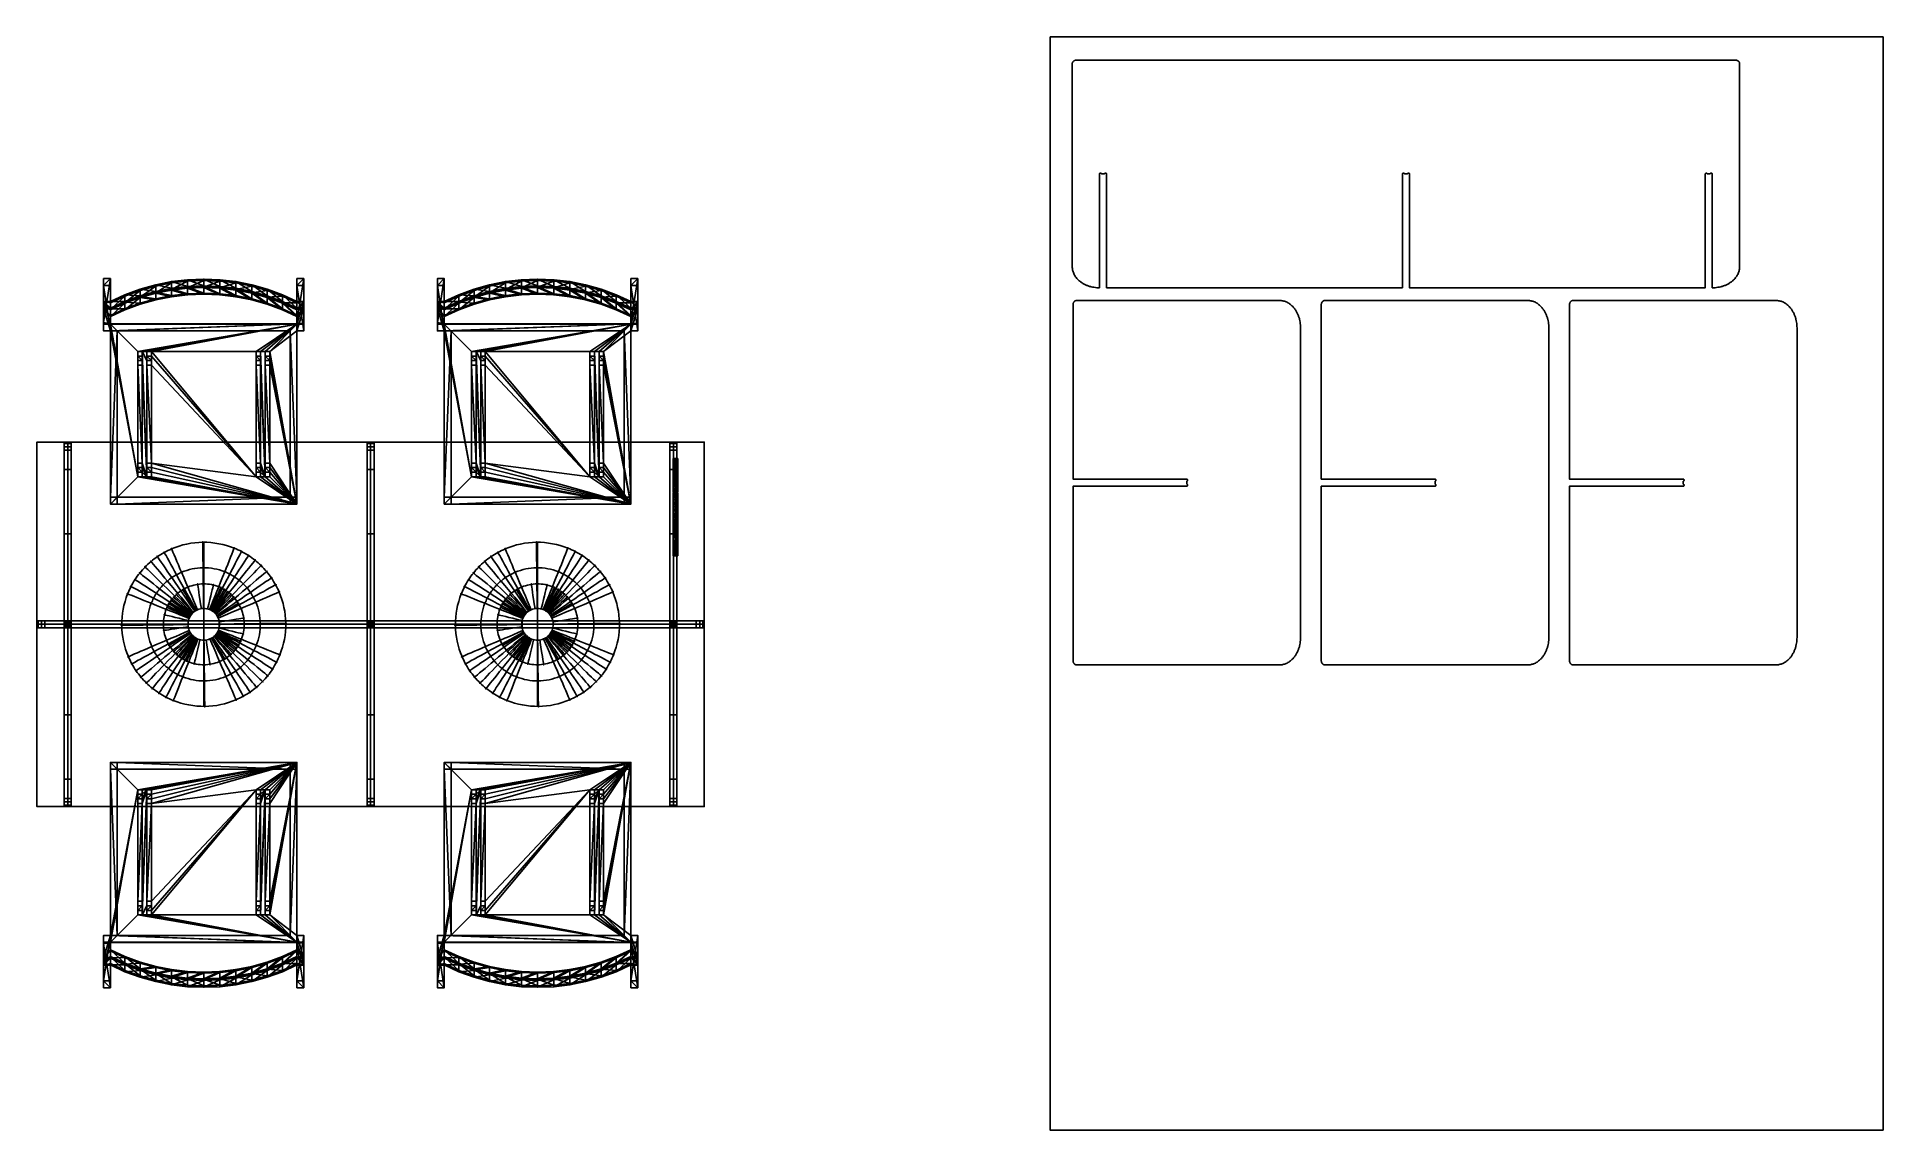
# Model space of a CAD drawing. Header units: millimetres. Extents: x -733 to 3323, y -1110 to 1290.
import ezdxf

# ---------------------------------------------------------------- set-up
doc = ezdxf.new("R2010")
doc.units = ezdxf.units.MM
for name, color, linetype, true_color in [('3d', 18, 'Continuous', 0x000000), ('Brand', 18, 'Continuous', 0x000000), ('Chair', 18, 'Continuous', 0x000000), ('Externalcut', 1, 'Continuous', 0xff0000), ('Sheet', 7, 'Continuous', 0xffffff), ('Table', 18, 'Continuous', 0x000000)]:
    doc.layers.add(name, color=color, linetype=linetype, true_color=true_color)

msp = doc.modelspace()

# ---------------------------------------------------------------- linework, layer by layer
at = {"layer": '3d'}
for p, q in [((-673.1, 7.7, 950), (-673.1, 400, 950)), ((-657.7, 7.7, 950), (-657.7, 400, 950)), ((-7.7, 7.7, 950), (-7.7, 400, 950)), ((7.7, 7.7, 950), (7.7, 400, 950)), ((657.7, 7.7, 950), (657.7, 400, 950)), ((673.1, 7.7, 950), (673.1, 400, 950)), ((-733.1, 7.7, 950), (-673.1, 7.7, 950)), ((-673.1, 1.4, 950), (-673.1, 3.2, 950)), ((-673.1, 0, 950), (-673.1, 0, 1200)), ((-668.6, 7.7, 950), (-662.2, 7.7, 950)), ((-657.7, 7.7, 950), (-7.7, 7.7, 950)), ((-657.7, 1.4, 950), (-657.7, 3.2, 950)), ((-657.7, 0, 950), (-657.7, 0, 1200)), ((-7.7, 1.4, 950), (-7.7, 3.2, 950)), ((-7.7, 0, 950), (-7.7, 0, 1200)), ((-3.2, 7.7, 950), (-0.1, 7.7, 950)), ((0, 7.7, 700), (0, 7.7, 950)), ((7.7, 7.7, 950), (657.7, 7.7, 950)), ((7.7, 1.4, 950), (7.7, 3.2, 950)), ((7.7, 0, 950), (7.7, 0, 1200)), ((657.7, 1.4, 950), (657.7, 3.2, 950)), ((657.7, 0, 950), (657.7, 0, 1200)), ((673.1, 7.7, 950), (733.1, 7.7, 950)), ((673.1, 1.4, 950), (673.1, 3.2, 950)), ((673.1, 0, 950), (673.1, 0, 1200)), ((-733.1, -7.7, 950), (-673.1, -7.7, 950)), ((-673.1, -400, 950), (-673.1, -7.7, 950)), ((-668.6, -7.7, 950), (-662.2, -7.7, 950)), ((-657.7, -400, 950), (-657.7, -7.7, 950)), ((-657.7, -7.7, 950), (-7.7, -7.7, 950)), ((-7.7, -400, 950), (-7.7, -7.7, 950)), ((-3.2, -7.7, 950), (-0.1, -7.7, 950)), ((0, -7.7, 700), (0, -7.7, 950)), ((7.7, -7.7, 950), (657.7, -7.7, 950)), ((7.7, -400, 950), (7.7, -7.7, 950)), ((657.7, -400, 950), (657.7, -7.7, 950)), ((673.1, -400, 950), (673.1, -7.7, 950)), ((673.1, -7.7, 950), (733.1, -7.7, 950))]:
    msp.add_line(p, q, dxfattribs=at)
at = {"layer": '3d', "extrusion": (-1, 0, 0)}
for points in [[(-673.1, 390, 700), (-673.1, 400, 700), (-673.1, 400, 707.7)], [(-665.4, 390, 700), (-665.4, 400, 700), (-665.4, 400, 707.7)], [(-657.7, 390, 700), (-657.7, 400, 700), (-657.7, 400, 707.7)], [(-7.7, 390, 700), (-7.7, 400, 700), (-7.7, 400, 707.7)], [(7.7, 390, 700), (7.7, 400, 700), (7.7, 400, 707.7)], [(657.7, 390, 700), (657.7, 400, 700), (657.7, 400, 707.7)], [(665.4, 390, 700), (665.4, 400, 700), (665.4, 400, 707.7)], [(673.1, 390, 700), (673.1, 400, 700), (673.1, 400, 707.7)], [(-673.1, -400, 707.7), (-673.1, -400, 700), (-673.1, -390, 700)], [(-665.4, -400, 707.7), (-665.4, -400, 700), (-665.4, -390, 700)], [(-657.7, -400, 707.7), (-657.7, -400, 700), (-657.7, -390, 700)], [(-7.7, -400, 707.7), (-7.7, -400, 700), (-7.7, -390, 700)], [(7.7, -400, 707.7), (7.7, -400, 700), (7.7, -390, 700)], [(657.7, -400, 707.7), (657.7, -400, 700), (657.7, -390, 700)], [(665.4, -400, 707.7), (665.4, -400, 700), (665.4, -390, 700)], [(673.1, -400, 707.7), (673.1, -400, 700), (673.1, -390, 700)]]:
    msp.add_rational_spline(points, [1, 0.707106781187, 1], degree=2, dxfattribs=at)
at = {"layer": '3d'}
for points in [[(-673.1, 400, 707.7), (-665.4, 400, 707.7), (-657.7, 400, 707.7)], [(-673.1, 400, 707.7), (-673.1, 400, 930.8), (-673.1, 400, 1153.8)], [(-673.1, 400, 1153.8), (-665.4, 400, 1153.8), (-657.7, 400, 1153.8)], [(-673.1, 400, 930.8), (-665.4, 400, 930.8), (-657.7, 400, 930.8)], [(-673.1, 397.1, 702.3), (-665.4, 397.1, 702.3), (-657.7, 397.1, 702.3)], [(-673.1, 390, 700), (-665.4, 390, 700), (-657.7, 390, 700)], [(-673.1, 7.7, 700), (-673.1, 198.8, 700), (-673.1, 390, 700)], [(-673.1, 382.4, 1186.5), (-665.4, 382.4, 1186.5), (-657.7, 382.4, 1186.5)], [(-665.4, 400, 707.7), (-665.4, 400, 930.8), (-665.4, 400, 1153.8)], [(-665.4, 7.7, 700), (-665.4, 198.8, 700), (-665.4, 390, 700)], [(-657.7, 400, 707.7), (-657.7, 400, 930.8), (-657.7, 400, 1153.8)], [(-657.7, 7.7, 700), (-657.7, 198.8, 700), (-657.7, 390, 700)], [(-7.7, 400, 707.7), (0, 400, 707.7), (7.7, 400, 707.7)], [(-7.7, 400, 707.7), (-7.7, 400, 930.8), (-7.7, 400, 1153.8)], [(-7.7, 400, 1153.8), (0, 400, 1153.8), (7.7, 400, 1153.8)], [(-7.7, 400, 930.8), (0, 400, 930.8), (7.7, 400, 930.8)], [(-7.7, 397.1, 702.3), (0, 397.1, 702.3), (7.7, 397.1, 702.3)], [(-7.7, 390, 700), (0, 390, 700), (7.7, 390, 700)], [(-7.7, 7.7, 700), (-7.7, 198.8, 700), (-7.7, 390, 700)], [(-7.7, 382.4, 1186.5), (0, 382.4, 1186.5), (7.7, 382.4, 1186.5)], [(0, 400, 707.7), (0, 400, 930.8), (0, 400, 1153.8)], [(0, 7.7, 700), (0, 198.8, 700), (0, 390, 700)], [(7.7, 400, 707.7), (7.7, 400, 930.8), (7.7, 400, 1153.8)], [(7.7, 7.7, 700), (7.7, 198.8, 700), (7.7, 390, 700)], [(657.7, 400, 707.7), (665.4, 400, 707.7), (673.1, 400, 707.7)], [(657.7, 400, 707.7), (657.7, 400, 930.8), (657.7, 400, 1153.8)], [(657.7, 400, 1153.8), (665.4, 400, 1153.8), (673.1, 400, 1153.8)], [(657.7, 400, 930.8), (665.4, 400, 930.8), (673.1, 400, 930.8)], [(657.7, 397.1, 702.3), (665.4, 397.1, 702.3), (673.1, 397.1, 702.3)], [(657.7, 390, 700), (665.4, 390, 700), (673.1, 390, 700)], [(657.7, 7.7, 700), (657.7, 198.8, 700), (657.7, 390, 700)], [(657.7, 382.4, 1186.5), (665.4, 382.4, 1186.5), (673.1, 382.4, 1186.5)], [(665.4, 400, 707.7), (665.4, 400, 930.8), (665.4, 400, 1153.8)], [(665.4, 7.7, 700), (665.4, 198.8, 700), (665.4, 390, 700)], [(673.1, 400, 707.7), (673.1, 400, 930.8), (673.1, 400, 1153.8)], [(673.1, 7.7, 700), (673.1, 198.8, 700), (673.1, 390, 700)], [(-673.1, 340, 1200), (-665.4, 340, 1200), (-657.7, 340, 1200)], [(-673.1, 340, 1200), (-673.1, 0, 1200), (-673.1, -340, 1200)], [(-665.4, 340, 1200), (-665.4, 0, 1200), (-665.4, -340, 1200)], [(-657.7, 340, 1200), (-657.7, 0, 1200), (-657.7, -340, 1200)], [(-7.7, 340, 1200), (0, 340, 1200), (7.7, 340, 1200)], [(-7.7, 340, 1200), (-7.7, 0, 1200), (-7.7, -340, 1200)], [(0, 340, 1200), (0, 0, 1200), (0, -340, 1200)], [(7.7, 340, 1200), (7.7, 0, 1200), (7.7, -340, 1200)], [(657.7, 340, 1200), (665.4, 340, 1200), (673.1, 340, 1200)], [(657.7, 340, 1200), (657.7, 0, 1200), (657.7, -340, 1200)], [(665.4, 340, 1200), (665.4, 0, 1200), (665.4, -340, 1200)], [(673.1, 340, 1200), (673.1, 0, 1200), (673.1, -340, 1200)], [(-673.1, 198.8, 700), (-665.4, 198.8, 700), (-657.7, 198.8, 700)], [(-7.7, 198.8, 700), (0, 198.8, 700), (7.7, 198.8, 700)], [(657.7, 198.8, 700), (665.4, 198.8, 700), (673.1, 198.8, 700)], [(-733.1, 7.7, 1153.8), (-733.1, 0, 1153.8), (-733.1, -7.7, 1153.8)], [(-733.1, 7.7, 1153.8), (-733.1, 7.7, 930.8), (-733.1, 7.7, 707.7)], [(-733.1, 7.7, 707.7), (-733.1, 0, 707.7), (-733.1, -7.7, 707.7)], [(-733.1, 7.7, 930.8), (-733.1, 0, 930.8), (-733.1, -7.7, 930.8)], [(-730.2, 7.7, 702.3), (-730.2, 0, 702.3), (-730.2, -7.7, 702.3)], [(-723.1, 7.7, 700), (-723.1, 0, 700), (-723.1, -7.7, 700)], [(-723.1, 7.7, 700), (0, 7.7, 700), (723.1, 7.7, 700)], [(-715.5, 7.7, 1186.5), (-715.5, 0, 1186.5), (-715.5, -7.7, 1186.5)], [(-673.1, 7.7, 950), (-665.4, 7.7, 950), (-657.7, 7.7, 950)], [(-673.1, 7.7, 950), (-673.1, 7.7, 825), (-673.1, 7.7, 700)], [(-673.1, 7.7, 700), (-665.4, 7.7, 700), (-657.7, 7.7, 700)], [(-673.1, 7.7, 825), (-665.4, 7.7, 825), (-657.7, 7.7, 825)], [(-673.1, 7.7, 950), (-673.1, 0, 950), (-673.1, -7.7, 950)], [(-673.1, 7.7, 950), (-673.1, 7.7, 1075), (-673.1, 7.7, 1200)], [(-673.1, 7.7, 1200), (-673.1, 0, 1200), (-673.1, -7.7, 1200)], [(-673.1, 7.7, 1075), (-673.1, 0, 1075), (-673.1, -7.7, 1075)], [(-673.1, 5.4, 951.7), (-665.4, 5.4, 951.7), (-657.7, 5.4, 951.7)], [(-673.1, -3.2, 950), (-673.1, 0, 950), (-673.1, 3.2, 950)], [(-673.1, 3.2, 950), (-665.4, 3.2, 950), (-657.7, 3.2, 950)], [(-670.8, 7.7, 948.3), (-670.8, 0, 948.3), (-670.8, -7.7, 948.3)], [(-662.2, 7.7, 950), (-665.4, 7.7, 950), (-668.6, 7.7, 950)], [(-668.6, 7.7, 950), (-668.6, 0, 950), (-668.6, -7.7, 950)], [(-665.4, 7.7, 950), (-665.4, 7.7, 825), (-665.4, 7.7, 700)], [(-665.4, 7.7, 950), (-665.4, 0, 950), (-665.4, -7.7, 950)], [(-665.4, -3.2, 950), (-665.4, 0, 950), (-665.4, 3.2, 950)], [(-662.2, 7.7, 950), (-662.2, 0, 950), (-662.2, -7.7, 950)], [(-660, 7.7, 948.3), (-660, 0, 948.3), (-660, -7.7, 948.3)], [(-657.7, 7.7, 950), (-657.7, 7.7, 825), (-657.7, 7.7, 700)], [(-657.7, 7.7, 950), (-657.7, 0, 950), (-657.7, -7.7, 950)], [(-7.7, 7.7, 1200), (-332.7, 7.7, 1200), (-657.7, 7.7, 1200)], [(-657.7, 7.7, 1200), (-657.7, 0, 1200), (-657.7, -7.7, 1200)], [(-657.7, 7.7, 1200), (-657.7, 7.7, 1075), (-657.7, 7.7, 950)], [(-657.7, 7.7, 1075), (-657.7, 0, 1075), (-657.7, -7.7, 1075)], [(-657.7, -3.2, 950), (-657.7, 0, 950), (-657.7, 3.2, 950)], [(-332.7, 7.7, 1200), (-332.7, 0, 1200), (-332.7, -7.7, 1200)], [(-7.7, 7.7, 950), (-7.7, 0, 950), (-7.7, -7.7, 950)], [(-7.7, 7.7, 950), (-7.7, 7.7, 1075), (-7.7, 7.7, 1200)], [(-7.7, 7.7, 1200), (-7.7, 0, 1200), (-7.7, -7.7, 1200)], [(-7.7, 7.7, 1075), (-7.7, 0, 1075), (-7.7, -7.7, 1075)], [(-7.7, 7.7, 950), (0, 7.7, 950), (7.7, 7.7, 950)], [(-7.7, 7.7, 950), (-7.7, 7.7, 825), (-7.7, 7.7, 700)], [(-7.7, 7.7, 700), (0, 7.7, 700), (7.7, 7.7, 700)], [(-7.7, 7.7, 825), (0, 7.7, 825), (7.7, 7.7, 825)], [(-7.7, 5.4, 951.7), (0, 5.4, 951.7), (7.7, 5.4, 951.7)], [(-7.7, -3.2, 950), (-7.7, 0, 950), (-7.7, 3.2, 950)], [(-7.7, 3.2, 950), (0, 3.2, 950), (7.7, 3.2, 950)], [(-5.4, 7.7, 948.3), (-5.4, 0, 948.3), (-5.4, -7.7, 948.3)], [(3.2, 7.7, 950), (0, 7.7, 950), (-3.2, 7.7, 950)], [(-3.2, 7.7, 950), (-3.2, 0, 950), (-3.2, -7.7, 950)], [(0, 7.7, 700), (0, 0, 700), (0, -7.7, 700)], [(0, 7.7, 950), (0, 0, 950), (0, -7.7, 950)], [(0, 7.7, 950), (0, 7.7, 825), (0, 7.7, 700)], [(0, -3.2, 950), (0, 0, 950), (0, 3.2, 950)], [(3.2, 7.7, 950), (3.2, 0, 950), (3.2, -7.7, 950)], [(5.4, 7.7, 948.3), (5.4, 0, 948.3), (5.4, -7.7, 948.3)], [(657.7, 7.7, 1200), (332.7, 7.7, 1200), (7.7, 7.7, 1200)], [(7.7, 7.7, 1200), (7.7, 0, 1200), (7.7, -7.7, 1200)], [(7.7, 7.7, 1200), (7.7, 7.7, 1075), (7.7, 7.7, 950)], [(7.7, 7.7, 950), (7.7, 0, 950), (7.7, -7.7, 950)], [(7.7, 7.7, 1075), (7.7, 0, 1075), (7.7, -7.7, 1075)], [(7.7, 7.7, 950), (7.7, 7.7, 825), (7.7, 7.7, 700)], [(7.7, -3.2, 950), (7.7, 0, 950), (7.7, 3.2, 950)], [(332.7, 7.7, 1200), (332.7, 0, 1200), (332.7, -7.7, 1200)], [(657.7, 7.7, 950), (665.4, 7.7, 950), (673.1, 7.7, 950)], [(657.7, 7.7, 950), (657.7, 7.7, 825), (657.7, 7.7, 700)], [(657.7, 7.7, 700), (665.4, 7.7, 700), (673.1, 7.7, 700)], [(657.7, 7.7, 825), (665.4, 7.7, 825), (673.1, 7.7, 825)], [(657.7, 7.7, 950), (657.7, 0, 950), (657.7, -7.7, 950)], [(657.7, 7.7, 950), (657.7, 7.7, 1075), (657.7, 7.7, 1200)], [(657.7, 7.7, 1200), (657.7, 0, 1200), (657.7, -7.7, 1200)], [(657.7, 7.7, 1075), (657.7, 0, 1075), (657.7, -7.7, 1075)], [(657.7, 5.4, 951.7), (665.4, 5.4, 951.7), (673.1, 5.4, 951.7)], [(657.7, -3.2, 950), (657.7, 0, 950), (657.7, 3.2, 950)], [(657.7, 3.2, 950), (665.4, 3.2, 950), (673.1, 3.2, 950)], [(660, 7.7, 948.3), (660, 0, 948.3), (660, -7.7, 948.3)], [(668.6, 7.7, 950), (665.4, 7.7, 950), (662.2, 7.7, 950)], [(662.2, 7.7, 950), (662.2, 0, 950), (662.2, -7.7, 950)], [(665.4, 7.7, 950), (665.4, 7.7, 825), (665.4, 7.7, 700)], [(665.4, 7.7, 950), (665.4, 0, 950), (665.4, -7.7, 950)], [(665.4, -3.2, 950), (665.4, 0, 950), (665.4, 3.2, 950)], [(668.6, 7.7, 950), (668.6, 0, 950), (668.6, -7.7, 950)], [(670.8, 7.7, 948.3), (670.8, 0, 948.3), (670.8, -7.7, 948.3)], [(673.1, 7.7, 950), (673.1, 7.7, 825), (673.1, 7.7, 700)], [(673.1, 7.7, 1200), (673.1, 0, 1200), (673.1, -7.7, 1200)], [(673.1, 7.7, 1200), (673.1, 7.7, 1075), (673.1, 7.7, 950)], [(673.1, 7.7, 950), (673.1, 0, 950), (673.1, -7.7, 950)], [(673.1, 7.7, 1075), (673.1, 0, 1075), (673.1, -7.7, 1075)], [(673.1, -3.2, 950), (673.1, 0, 950), (673.1, 3.2, 950)], [(715.5, 7.7, 1186.5), (715.5, 0, 1186.5), (715.5, -7.7, 1186.5)], [(723.1, 7.7, 700), (723.1, 0, 700), (723.1, -7.7, 700)], [(730.2, 7.7, 702.3), (730.2, 0, 702.3), (730.2, -7.7, 702.3)], [(733.1, 7.7, 707.7), (733.1, 0, 707.7), (733.1, -7.7, 707.7)], [(733.1, 7.7, 707.7), (733.1, 7.7, 930.8), (733.1, 7.7, 1153.8)], [(733.1, 7.7, 1153.8), (733.1, 0, 1153.8), (733.1, -7.7, 1153.8)], [(733.1, 7.7, 930.8), (733.1, 0, 930.8), (733.1, -7.7, 930.8)], [(-733.1, 0, 1153.8), (-733.1, 0, 930.8), (-733.1, 0, 707.7)], [(-733.1, -7.7, 1153.8), (-733.1, -7.7, 930.8), (-733.1, -7.7, 707.7)], [(-723.1, 0, 700), (0, 0, 700), (723.1, 0, 700)], [(-723.1, -7.7, 700), (0, -7.7, 700), (723.1, -7.7, 700)], [(-673.1, 0, 1200), (-665.4, 0, 1200), (-657.7, 0, 1200)], [(-673.1, 0, 950), (-665.4, 0, 950), (-657.7, 0, 950)], [(-673.1, 0, 950), (-673.1, 0, 1075), (-673.1, 0, 1200)], [(-673.1, -3.2, 950), (-665.4, -3.2, 950), (-657.7, -3.2, 950)], [(-673.1, -5.4, 951.7), (-665.4, -5.4, 951.7), (-657.7, -5.4, 951.7)], [(-673.1, -390, 700), (-673.1, -198.9, 700), (-673.1, -7.7, 700)], [(-673.1, -7.7, 700), (-665.4, -7.7, 700), (-657.7, -7.7, 700)], [(-673.1, -7.7, 700), (-673.1, -7.7, 825), (-673.1, -7.7, 950)], [(-673.1, -7.7, 950), (-665.4, -7.7, 950), (-657.7, -7.7, 950)], [(-673.1, -7.7, 825), (-665.4, -7.7, 825), (-657.7, -7.7, 825)], [(-673.1, -7.7, 950), (-673.1, -7.7, 1075), (-673.1, -7.7, 1200)], [(-662.2, 0, 950), (-665.4, 0, 950), (-668.6, 0, 950)], [(-662.2, -7.7, 950), (-665.4, -7.7, 950), (-668.6, -7.7, 950)], [(-665.4, -390, 700), (-665.4, -198.9, 700), (-665.4, -7.7, 700)], [(-665.4, -7.7, 700), (-665.4, -7.7, 825), (-665.4, -7.7, 950)], [(-7.7, 0, 1200), (-332.7, 0, 1200), (-657.7, 0, 1200)], [(-657.7, 0, 1200), (-657.7, 0, 1075), (-657.7, 0, 950)], [(-657.7, -390, 700), (-657.7, -198.9, 700), (-657.7, -7.7, 700)], [(-657.7, -7.7, 700), (-657.7, -7.7, 825), (-657.7, -7.7, 950)], [(-7.7, -7.7, 1200), (-332.7, -7.7, 1200), (-657.7, -7.7, 1200)], [(-657.7, -7.7, 1200), (-657.7, -7.7, 1075), (-657.7, -7.7, 950)], [(-7.7, 0, 950), (-7.7, 0, 1075), (-7.7, 0, 1200)], [(-7.7, 0, 1200), (0, 0, 1200), (7.7, 0, 1200)], [(-7.7, 0, 950), (0, 0, 950), (7.7, 0, 950)], [(-7.7, -3.2, 950), (0, -3.2, 950), (7.7, -3.2, 950)], [(-7.7, -5.4, 951.7), (0, -5.4, 951.7), (7.7, -5.4, 951.7)], [(-7.7, -7.7, 950), (-7.7, -7.7, 1075), (-7.7, -7.7, 1200)], [(-7.7, -390, 700), (-7.7, -198.9, 700), (-7.7, -7.7, 700)], [(-7.7, -7.7, 700), (0, -7.7, 700), (7.7, -7.7, 700)], [(-7.7, -7.7, 700), (-7.7, -7.7, 825), (-7.7, -7.7, 950)], [(-7.7, -7.7, 950), (0, -7.7, 950), (7.7, -7.7, 950)], [(-7.7, -7.7, 825), (0, -7.7, 825), (7.7, -7.7, 825)], [(3.2, 0, 950), (0, 0, 950), (-3.2, 0, 950)], [(3.2, -7.7, 950), (0, -7.7, 950), (-3.2, -7.7, 950)], [(0, -390, 700), (0, -198.9, 700), (0, -7.7, 700)], [(0, -7.7, 700), (0, -7.7, 825), (0, -7.7, 950)], [(657.7, 0, 1200), (332.7, 0, 1200), (7.7, 0, 1200)], [(7.7, 0, 1200), (7.7, 0, 1075), (7.7, 0, 950)], [(657.7, -7.7, 1200), (332.7, -7.7, 1200), (7.7, -7.7, 1200)], [(7.7, -7.7, 1200), (7.7, -7.7, 1075), (7.7, -7.7, 950)], [(7.7, -390, 700), (7.7, -198.9, 700), (7.7, -7.7, 700)], [(7.7, -7.7, 700), (7.7, -7.7, 825), (7.7, -7.7, 950)], [(657.7, 0, 1200), (665.4, 0, 1200), (673.1, 0, 1200)], [(657.7, 0, 950), (665.4, 0, 950), (673.1, 0, 950)], [(657.7, 0, 950), (657.7, 0, 1075), (657.7, 0, 1200)], [(657.7, -3.2, 950), (665.4, -3.2, 950), (673.1, -3.2, 950)], [(657.7, -5.4, 951.7), (665.4, -5.4, 951.7), (673.1, -5.4, 951.7)], [(657.7, -390, 700), (657.7, -198.9, 700), (657.7, -7.7, 700)], [(657.7, -7.7, 700), (665.4, -7.7, 700), (673.1, -7.7, 700)], [(657.7, -7.7, 700), (657.7, -7.7, 825), (657.7, -7.7, 950)], [(657.7, -7.7, 950), (665.4, -7.7, 950), (673.1, -7.7, 950)], [(657.7, -7.7, 825), (665.4, -7.7, 825), (673.1, -7.7, 825)], [(657.7, -7.7, 950), (657.7, -7.7, 1075), (657.7, -7.7, 1200)], [(668.6, 0, 950), (665.4, 0, 950), (662.2, 0, 950)], [(668.6, -7.7, 950), (665.4, -7.7, 950), (662.2, -7.7, 950)], [(665.4, -390, 700), (665.4, -198.9, 700), (665.4, -7.7, 700)], [(665.4, -7.7, 700), (665.4, -7.7, 825), (665.4, -7.7, 950)], [(673.1, 0, 1200), (673.1, 0, 1075), (673.1, 0, 950)], [(673.1, -390, 700), (673.1, -198.9, 700), (673.1, -7.7, 700)], [(673.1, -7.7, 700), (673.1, -7.7, 825), (673.1, -7.7, 950)], [(673.1, -7.7, 1200), (673.1, -7.7, 1075), (673.1, -7.7, 950)], [(733.1, 0, 707.7), (733.1, 0, 930.8), (733.1, 0, 1153.8)], [(733.1, -7.7, 707.7), (733.1, -7.7, 930.8), (733.1, -7.7, 1153.8)], [(-673.1, -198.9, 700), (-665.4, -198.9, 700), (-657.7, -198.9, 700)], [(-7.7, -198.9, 700), (0, -198.9, 700), (7.7, -198.9, 700)], [(657.7, -198.9, 700), (665.4, -198.9, 700), (673.1, -198.9, 700)], [(-673.1, -340, 1200), (-665.4, -340, 1200), (-657.7, -340, 1200)], [(-7.7, -340, 1200), (0, -340, 1200), (7.7, -340, 1200)], [(657.7, -340, 1200), (665.4, -340, 1200), (673.1, -340, 1200)], [(-673.1, -382.4, 1186.5), (-665.4, -382.4, 1186.5), (-657.7, -382.4, 1186.5)], [(-673.1, -390, 700), (-665.4, -390, 700), (-657.7, -390, 700)], [(-673.1, -397.1, 702.3), (-665.4, -397.1, 702.3), (-657.7, -397.1, 702.3)], [(-673.1, -400, 1153.8), (-665.4, -400, 1153.8), (-657.7, -400, 1153.8)], [(-673.1, -400, 1153.8), (-673.1, -400, 930.8), (-673.1, -400, 707.7)], [(-673.1, -400, 707.7), (-665.4, -400, 707.7), (-657.7, -400, 707.7)], [(-673.1, -400, 930.8), (-665.4, -400, 930.8), (-657.7, -400, 930.8)], [(-665.4, -400, 1153.8), (-665.4, -400, 930.8), (-665.4, -400, 707.7)], [(-657.7, -400, 1153.8), (-657.7, -400, 930.8), (-657.7, -400, 707.7)], [(-7.7, -382.4, 1186.5), (0, -382.4, 1186.5), (7.7, -382.4, 1186.5)], [(-7.7, -390, 700), (0, -390, 700), (7.7, -390, 700)], [(-7.7, -397.1, 702.3), (0, -397.1, 702.3), (7.7, -397.1, 702.3)], [(-7.7, -400, 1153.8), (0, -400, 1153.8), (7.7, -400, 1153.8)], [(-7.7, -400, 1153.8), (-7.7, -400, 930.8), (-7.7, -400, 707.7)], [(-7.7, -400, 707.7), (0, -400, 707.7), (7.7, -400, 707.7)], [(-7.7, -400, 930.8), (0, -400, 930.8), (7.7, -400, 930.8)], [(0, -400, 1153.8), (0, -400, 930.8), (0, -400, 707.7)], [(7.7, -400, 1153.8), (7.7, -400, 930.8), (7.7, -400, 707.7)], [(657.7, -382.4, 1186.5), (665.4, -382.4, 1186.5), (673.1, -382.4, 1186.5)], [(657.7, -390, 700), (665.4, -390, 700), (673.1, -390, 700)], [(657.7, -397.1, 702.3), (665.4, -397.1, 702.3), (673.1, -397.1, 702.3)], [(657.7, -400, 1153.8), (665.4, -400, 1153.8), (673.1, -400, 1153.8)], [(657.7, -400, 1153.8), (657.7, -400, 930.8), (657.7, -400, 707.7)], [(657.7, -400, 707.7), (665.4, -400, 707.7), (673.1, -400, 707.7)], [(657.7, -400, 930.8), (665.4, -400, 930.8), (673.1, -400, 930.8)], [(665.4, -400, 1153.8), (665.4, -400, 930.8), (665.4, -400, 707.7)], [(673.1, -400, 1153.8), (673.1, -400, 930.8), (673.1, -400, 707.7)]]:
    msp.add_open_spline(points, degree=2, dxfattribs=at)
at = {"layer": '3d', "extrusion": (1, 0, 0)}
for points in [[(-673.1, 400, 1153.8), (-673.1, 400, 1200), (-673.1, 340, 1200)], [(-665.4, 400, 1153.8), (-665.4, 400, 1200), (-665.4, 340, 1200)], [(-657.7, 400, 1153.8), (-657.7, 400, 1200), (-657.7, 340, 1200)], [(-7.7, 400, 1153.8), (-7.7, 400, 1200), (-7.7, 340, 1200)], [(7.7, 400, 1153.8), (7.7, 400, 1200), (7.7, 340, 1200)], [(657.7, 400, 1153.8), (657.7, 400, 1200), (657.7, 340, 1200)], [(665.4, 400, 1153.8), (665.4, 400, 1200), (665.4, 340, 1200)], [(673.1, 400, 1153.8), (673.1, 400, 1200), (673.1, 340, 1200)], [(-673.1, -340, 1200), (-673.1, -400, 1200), (-673.1, -400, 1153.8)], [(-665.4, -340, 1200), (-665.4, -400, 1200), (-665.4, -400, 1153.8)], [(-657.7, -340, 1200), (-657.7, -400, 1200), (-657.7, -400, 1153.8)], [(-7.7, -340, 1200), (-7.7, -400, 1200), (-7.7, -400, 1153.8)], [(7.7, -340, 1200), (7.7, -400, 1200), (7.7, -400, 1153.8)], [(657.7, -340, 1200), (657.7, -400, 1200), (657.7, -400, 1153.8)], [(665.4, -340, 1200), (665.4, -400, 1200), (665.4, -400, 1153.8)], [(673.1, -340, 1200), (673.1, -400, 1200), (673.1, -400, 1153.8)]]:
    msp.add_rational_spline(points, [1, 0.707106781187, 1], degree=2, dxfattribs=at)
at = {"layer": '3d', "extrusion": (-1, 5.29287e-18, -6.88073e-18)}
msp.add_rational_spline([(0, 390, 700), (0, 400, 700), (0, 400, 707.7)], [1, 0.707106781187, 1], degree=2, dxfattribs=at)
at = {"layer": '3d', "extrusion": (1, -8.82144e-19, -1.14679e-18)}
msp.add_rational_spline([(0, 400, 1153.8), (0, 400, 1200), (0, 340, 1200)], [1, 0.707106781187, 1], degree=2, dxfattribs=at)
at = {"layer": '3d', "extrusion": (-1.4803e-17, 1, -6.54291e-15)}
msp.add_rational_spline([(-673.1, 7.7, 1200), (-733.1, 7.7, 1200), (-733.1, 7.7, 1153.8)], [1, 0.707106781187, 1], degree=2, dxfattribs=at)
at = {"layer": '3d', "extrusion": (8.88178e-17, -1, 6.69687e-15)}
msp.add_rational_spline([(-733.1, 7.7, 707.7), (-733.1, 7.7, 700), (-723.1, 7.7, 700)], [1, 0.707106781187, 1], degree=2, dxfattribs=at)
at = {"layer": '3d', "extrusion": (1, 0, 0)}
for points, knots in [([(-673.1, 3.2, 950), (-673.1, 3.2, 951.7), (-673.1, 5.4, 951.7), (-673.1, 7.7, 951.7), (-673.1, 7.7, 950)], [5807.883189, 5807.883189, 5807.883189, 5810.376828, 5810.376828, 5812.870467, 5812.870467, 5812.870467]), ([(-665.4, 3.2, 950), (-665.4, 3.2, 951.7), (-665.4, 5.4, 951.7), (-665.4, 7.7, 951.7), (-665.4, 7.7, 950)], [5807.883189, 5807.883189, 5807.883189, 5810.376828, 5810.376828, 5812.870467, 5812.870467, 5812.870467]), ([(-657.7, 3.2, 950), (-657.7, 3.2, 951.7), (-657.7, 5.4, 951.7), (-657.7, 7.7, 951.7), (-657.7, 7.7, 950)], [5807.883189, 5807.883189, 5807.883189, 5810.376828, 5810.376828, 5812.870467, 5812.870467, 5812.870467]), ([(-7.7, 3.2, 950), (-7.7, 3.2, 951.7), (-7.7, 5.4, 951.7), (-7.7, 7.7, 951.7), (-7.7, 7.7, 950)], [5807.883189, 5807.883189, 5807.883189, 5810.376828, 5810.376828, 5812.870467, 5812.870467, 5812.870467]), ([(0, 3.2, 950), (0, 3.2, 951.7), (0, 5.4, 951.7), (0, 7.7, 951.7), (0, 7.7, 950)], [5807.883189, 5807.883189, 5807.883189, 5810.376828, 5810.376828, 5812.870467, 5812.870467, 5812.870467]), ([(7.7, 3.2, 950), (7.7, 3.2, 951.7), (7.7, 5.4, 951.7), (7.7, 7.7, 951.7), (7.7, 7.7, 950)], [5807.883189, 5807.883189, 5807.883189, 5810.376828, 5810.376828, 5812.870467, 5812.870467, 5812.870467]), ([(657.7, 3.2, 950), (657.7, 3.2, 951.7), (657.7, 5.4, 951.7), (657.7, 7.7, 951.7), (657.7, 7.7, 950)], [5807.883189, 5807.883189, 5807.883189, 5810.376828, 5810.376828, 5812.870467, 5812.870467, 5812.870467]), ([(665.4, 3.2, 950), (665.4, 3.2, 951.7), (665.4, 5.4, 951.7), (665.4, 7.7, 951.7), (665.4, 7.7, 950)], [5807.883189, 5807.883189, 5807.883189, 5810.376828, 5810.376828, 5812.870467, 5812.870467, 5812.870467]), ([(673.1, 3.2, 950), (673.1, 3.2, 951.7), (673.1, 5.4, 951.7), (673.1, 7.7, 951.7), (673.1, 7.7, 950)], [5807.883189, 5807.883189, 5807.883189, 5810.376828, 5810.376828, 5812.870467, 5812.870467, 5812.870467]), ([(-673.1, -7.7, 950), (-673.1, -7.7, 951.7), (-673.1, -5.4, 951.7), (-673.1, -3.2, 951.7), (-673.1, -3.2, 950)], [5796.590797, 5796.590797, 5796.590797, 5799.084437, 5799.084437, 5801.578076, 5801.578076, 5801.578076]), ([(-665.4, -7.7, 950), (-665.4, -7.7, 951.7), (-665.4, -5.4, 951.7), (-665.4, -3.2, 951.7), (-665.4, -3.2, 950)], [5796.590797, 5796.590797, 5796.590797, 5799.084437, 5799.084437, 5801.578076, 5801.578076, 5801.578076]), ([(-657.7, -7.7, 950), (-657.7, -7.7, 951.7), (-657.7, -5.4, 951.7), (-657.7, -3.2, 951.7), (-657.7, -3.2, 950)], [5796.590797, 5796.590797, 5796.590797, 5799.084437, 5799.084437, 5801.578076, 5801.578076, 5801.578076]), ([(-7.7, -7.7, 950), (-7.7, -7.7, 951.7), (-7.7, -5.4, 951.7), (-7.7, -3.2, 951.7), (-7.7, -3.2, 950)], [5796.590797, 5796.590797, 5796.590797, 5799.084437, 5799.084437, 5801.578076, 5801.578076, 5801.578076]), ([(7.7, -7.7, 950), (7.7, -7.7, 951.7), (7.7, -5.4, 951.7), (7.7, -3.2, 951.7), (7.7, -3.2, 950)], [5796.590797, 5796.590797, 5796.590797, 5799.084437, 5799.084437, 5801.578076, 5801.578076, 5801.578076]), ([(657.7, -7.7, 950), (657.7, -7.7, 951.7), (657.7, -5.4, 951.7), (657.7, -3.2, 951.7), (657.7, -3.2, 950)], [5796.590797, 5796.590797, 5796.590797, 5799.084437, 5799.084437, 5801.578076, 5801.578076, 5801.578076]), ([(665.4, -7.7, 950), (665.4, -7.7, 951.7), (665.4, -5.4, 951.7), (665.4, -3.2, 951.7), (665.4, -3.2, 950)], [5796.590797, 5796.590797, 5796.590797, 5799.084437, 5799.084437, 5801.578076, 5801.578076, 5801.578076]), ([(673.1, -7.7, 950), (673.1, -7.7, 951.7), (673.1, -5.4, 951.7), (673.1, -3.2, 951.7), (673.1, -3.2, 950)], [5796.590797, 5796.590797, 5796.590797, 5799.084437, 5799.084437, 5801.578076, 5801.578076, 5801.578076])]:
    msp.add_rational_spline(points, [1, 0.707106781187, 1, 0.707106781187, 1], degree=2, knots=knots, dxfattribs=at)
at = {"layer": '3d', "extrusion": (0, 1, -6.60161e-15)}
for points, knots in [([(-668.6, 7.7, 950), (-668.6, 7.7, 948.3), (-670.8, 7.7, 948.3), (-673.1, 7.7, 948.3), (-673.1, 7.7, 950)], [7853.295214, 7853.295214, 7853.295214, 7855.788853, 7855.788853, 7858.282492, 7858.282492, 7858.282492]), ([(-657.7, 7.7, 950), (-657.7, 7.7, 948.3), (-660, 7.7, 948.3), (-662.2, 7.7, 948.3), (-662.2, 7.7, 950)], [7842.002823, 7842.002823, 7842.002823, 7844.496462, 7844.496462, 7846.990101, 7846.990101, 7846.990101]), ([(-3.2, 7.7, 950), (-3.2, 7.7, 948.3), (-5.4, 7.7, 948.3), (-7.7, 7.7, 948.3), (-7.7, 7.7, 950)], [13219.483286, 13219.483286, 13219.483286, 13221.976925, 13221.976925, 13224.470564, 13224.470564, 13224.470564]), ([(7.7, 7.7, 950), (7.7, 7.7, 948.3), (5.4, 7.7, 948.3), (3.2, 7.7, 948.3), (3.2, 7.7, 950)], [13208.190894, 13208.190894, 13208.190894, 13210.684534, 13210.684534, 13213.178173, 13213.178173, 13213.178173]), ([(662.2, 7.7, 950), (662.2, 7.7, 948.3), (660, 7.7, 948.3), (657.7, 7.7, 948.3), (657.7, 7.7, 950)], [11624.444993, 11624.444993, 11624.444993, 11626.938632, 11626.938632, 11629.432271, 11629.432271, 11629.432271]), ([(673.1, 7.7, 950), (673.1, 7.7, 948.3), (670.8, 7.7, 948.3), (668.6, 7.7, 948.3), (668.6, 7.7, 950)], [11613.152601, 11613.152601, 11613.152601, 11615.646241, 11615.646241, 11618.13988, 11618.13988, 11618.13988]), ([(-668.6, 0, 950), (-668.6, 0, 948.3), (-670.8, 0, 948.3), (-673.1, 0, 948.3), (-673.1, 0, 950)], [7853.295214, 7853.295214, 7853.295214, 7855.788853, 7855.788853, 7858.282492, 7858.282492, 7858.282492]), ([(-668.6, -7.7, 950), (-668.6, -7.7, 948.3), (-670.8, -7.7, 948.3), (-673.1, -7.7, 948.3), (-673.1, -7.7, 950)], [7853.295214, 7853.295214, 7853.295214, 7855.788853, 7855.788853, 7858.282492, 7858.282492, 7858.282492]), ([(-657.7, 0, 950), (-657.7, 0, 948.3), (-660, 0, 948.3), (-662.2, 0, 948.3), (-662.2, 0, 950)], [7842.002823, 7842.002823, 7842.002823, 7844.496462, 7844.496462, 7846.990101, 7846.990101, 7846.990101]), ([(-657.7, -7.7, 950), (-657.7, -7.7, 948.3), (-660, -7.7, 948.3), (-662.2, -7.7, 948.3), (-662.2, -7.7, 950)], [7842.002823, 7842.002823, 7842.002823, 7844.496462, 7844.496462, 7846.990101, 7846.990101, 7846.990101]), ([(-3.2, 0, 950), (-3.2, 0, 948.3), (-5.4, 0, 948.3), (-7.7, 0, 948.3), (-7.7, 0, 950)], [13219.483286, 13219.483286, 13219.483286, 13221.976925, 13221.976925, 13224.470564, 13224.470564, 13224.470564]), ([(-3.2, -7.7, 950), (-3.2, -7.7, 948.3), (-5.4, -7.7, 948.3), (-7.7, -7.7, 948.3), (-7.7, -7.7, 950)], [13219.483286, 13219.483286, 13219.483286, 13221.976925, 13221.976925, 13224.470564, 13224.470564, 13224.470564]), ([(7.7, 0, 950), (7.7, 0, 948.3), (5.4, 0, 948.3), (3.2, 0, 948.3), (3.2, 0, 950)], [13208.190894, 13208.190894, 13208.190894, 13210.684534, 13210.684534, 13213.178173, 13213.178173, 13213.178173]), ([(7.7, -7.7, 950), (7.7, -7.7, 948.3), (5.4, -7.7, 948.3), (3.2, -7.7, 948.3), (3.2, -7.7, 950)], [13208.190894, 13208.190894, 13208.190894, 13210.684534, 13210.684534, 13213.178173, 13213.178173, 13213.178173]), ([(662.2, 0, 950), (662.2, 0, 948.3), (660, 0, 948.3), (657.7, 0, 948.3), (657.7, 0, 950)], [11624.444993, 11624.444993, 11624.444993, 11626.938632, 11626.938632, 11629.432271, 11629.432271, 11629.432271]), ([(662.2, -7.7, 950), (662.2, -7.7, 948.3), (660, -7.7, 948.3), (657.7, -7.7, 948.3), (657.7, -7.7, 950)], [11624.444993, 11624.444993, 11624.444993, 11626.938632, 11626.938632, 11629.432271, 11629.432271, 11629.432271]), ([(673.1, 0, 950), (673.1, 0, 948.3), (670.8, 0, 948.3), (668.6, 0, 948.3), (668.6, 0, 950)], [11613.152601, 11613.152601, 11613.152601, 11615.646241, 11615.646241, 11618.13988, 11618.13988, 11618.13988]), ([(673.1, -7.7, 950), (673.1, -7.7, 948.3), (670.8, -7.7, 948.3), (668.6, -7.7, 948.3), (668.6, -7.7, 950)], [11613.152601, 11613.152601, 11613.152601, 11615.646241, 11615.646241, 11618.13988, 11618.13988, 11618.13988])]:
    msp.add_rational_spline(points, [1, 0.707106781187, 1, 0.707106781187, 1], degree=2, knots=knots, dxfattribs=at)
at = {"layer": '3d', "extrusion": (-2.47948e-29, 1, -6.54291e-15)}
msp.add_rational_spline([(733.1, 7.7, 1153.8), (733.1, 7.7, 1200), (673.1, 7.7, 1200)], [1, 0.707106781187, 1], degree=2, dxfattribs=at)
at = {"layer": '3d', "extrusion": (-5.23753e-28, -1, 6.5814e-15)}
for points in [[(723.1, 7.7, 700), (733.1, 7.7, 700), (733.1, 7.7, 707.7)], [(723.1, -7.7, 700), (733.1, -7.7, 700), (733.1, -7.7, 707.7)]]:
    msp.add_rational_spline(points, [1, 0.707106781187, 1], degree=2, dxfattribs=at)
at = {"layer": '3d', "extrusion": (-2.01341e-17, 1, -6.53598e-15)}
msp.add_rational_spline([(-673.1, 0, 1200), (-733.1, 0, 1200), (-733.1, 0, 1153.8)], [1, 0.707106781187, 1], degree=2, dxfattribs=at)
at = {"layer": '3d', "extrusion": (1.90863e-17, -1, 6.60621e-15)}
msp.add_rational_spline([(-733.1, 0, 707.7), (-733.1, 0, 700), (-723.1, 0, 700)], [1, 0.707106781187, 1], degree=2, dxfattribs=at)
at = {"layer": '3d', "extrusion": (-2.96059e-17, 1, -6.52367e-15)}
msp.add_rational_spline([(-673.1, -7.7, 1200), (-733.1, -7.7, 1200), (-733.1, -7.7, 1153.8)], [1, 0.707106781187, 1], degree=2, dxfattribs=at)
at = {"layer": '3d', "extrusion": (0, -1, 6.5814e-15)}
msp.add_rational_spline([(-733.1, -7.7, 707.7), (-733.1, -7.7, 700), (-723.1, -7.7, 700)], [1, 0.707106781187, 1], degree=2, dxfattribs=at)
at = {"layer": '3d', "extrusion": (1, 0, -3.0262e-17)}
msp.add_rational_spline([(0, -7.7, 950), (0, -7.7, 951.7), (0, -5.4, 951.7), (0, -3.2, 951.7), (0, -3.2, 950)], [1, 0.707106781187, 1, 0.707106781187, 1], degree=2, knots=[5796.590797, 5796.590797, 5796.590797, 5799.084437, 5799.084437, 5801.578076, 5801.578076, 5801.578076], dxfattribs=at)
at = {"layer": '3d', "extrusion": (5.33108e-18, 1, -6.53598e-15)}
msp.add_rational_spline([(733.1, 0, 1153.8), (733.1, 0, 1200), (673.1, 0, 1200)], [1, 0.707106781187, 1], degree=2, dxfattribs=at)
at = {"layer": '3d', "extrusion": (1.4803e-17, 1, -6.52367e-15)}
msp.add_rational_spline([(733.1, -7.7, 1153.8), (733.1, -7.7, 1200), (673.1, -7.7, 1200)], [1, 0.707106781187, 1], degree=2, dxfattribs=at)
at = {"layer": '3d', "extrusion": (-1.90863e-17, -1, 6.60621e-15)}
msp.add_rational_spline([(723.1, 0, 700), (733.1, 0, 700), (733.1, 0, 707.7)], [1, 0.707106781187, 1], degree=2, dxfattribs=at)
at = {"layer": '3d', "extrusion": (1, 8.82144e-19, -1.14679e-18)}
msp.add_rational_spline([(0, -340, 1200), (0, -400, 1200), (0, -400, 1153.8)], [1, 0.707106781187, 1], degree=2, dxfattribs=at)
at = {"layer": '3d', "extrusion": (-1, -5.29287e-18, -6.88073e-18)}
msp.add_rational_spline([(0, -400, 707.7), (0, -400, 700), (0, -390, 700)], [1, 0.707106781187, 1], degree=2, dxfattribs=at)
at = {"layer": 'Brand'}
for p, q in [((665, 364.1, 755.2), (665, 354.1, 755.2)), ((665, 348.9, 804.9), (665, 354.4, 804.9)), ((665, 346.8, 772.3), (665, 346.8, 763.2)), ((665, 346.8, 747.2), (665, 346.8, 738.1)), ((665, 343.7, 794.5), (665, 343.7, 800)), ((665, 343.7, 819.6), (665, 343.7, 827.3)), ((665, 339.5, 755.2), (665, 329.6, 755.2)), ((665, 333, 804.9), (665, 338.5, 804.9)), ((675, 364.1, 755.2), (675, 354.1, 755.2)), ((675, 348.9, 804.9), (675, 354.4, 804.9)), ((675, 346.8, 772.3), (675, 346.8, 763.2)), ((675, 346.8, 747.2), (675, 346.8, 738.1)), ((675, 343.7, 794.5), (675, 343.7, 800)), ((675, 343.7, 819.6), (675, 343.7, 827.3)), ((675, 339.5, 755.2), (675, 329.6, 755.2)), ((675, 333, 804.9), (675, 338.5, 804.9)), ((665, 317.4, 804.9), (665, 312, 804.9)), ((665, 310.9, 772.2), (665, 310.9, 763)), ((665, 310.9, 747.5), (665, 310.9, 738.2)), ((665, 307.5, 791), (665, 307.5, 782.5)), ((665, 305.5, 755.2), (665, 295.5, 755.2)), ((665, 303.1, 804.9), (665, 297.6, 804.9)), ((665, 288.9, 755.2), (665, 279, 755.2)), ((665, 281.3, 804.9), (665, 285, 804.9)), ((675, 317.4, 804.9), (675, 312, 804.9)), ((675, 310.9, 772.2), (675, 310.9, 763)), ((675, 310.9, 747.5), (675, 310.9, 738.2)), ((675, 307.5, 791), (675, 307.5, 782.5)), ((675, 305.5, 755.2), (675, 295.5, 755.2)), ((675, 303.1, 804.9), (675, 297.6, 804.9)), ((675, 288.9, 755.2), (675, 279, 755.2)), ((675, 281.3, 804.9), (675, 285, 804.9)), ((665, 273.6, 748.6), (665, 273.6, 738.7)), ((665, 268.2, 755.2), (665, 258.2, 755.2)), ((665, 267, 782.5), (665, 267, 786.5)), ((665, 267, 823.3), (665, 267, 827.3)), ((665, 249, 804.9), (665, 252.7, 804.9)), ((665, 251.1, 755.2), (665, 241.2, 755.2)), ((675, 273.6, 748.6), (675, 273.6, 738.7)), ((675, 268.2, 755.2), (675, 258.2, 755.2)), ((675, 267, 782.5), (675, 267, 786.5)), ((675, 267, 823.3), (675, 267, 827.3)), ((675, 249, 804.9), (675, 252.7, 804.9)), ((675, 251.1, 755.2), (675, 241.2, 755.2)), ((665, 242.1, 804.9), (665, 236.6, 804.9)), ((665, 150.6, 836), (665, 238.5, 836)), ((665, 234.5, 771.9), (665, 234.5, 763.1)), ((665, 234.5, 747.3), (665, 234.5, 738.6)), ((665, 229.3, 804.9), (665, 223.8, 804.9)), ((665, 227.8, 755.2), (665, 217.8, 755.2)), ((665, 226.5, 809.7), (665, 226.5, 800.1)), ((665, 216.5, 804.9), (665, 211, 804.9)), ((665, 203.1, 767.8), (665, 203.1, 761.9)), ((675, 242.1, 804.9), (675, 236.6, 804.9)), ((675, 150.6, 836), (675, 238.5, 836)), ((675, 234.5, 771.9), (675, 234.5, 763.1)), ((675, 234.5, 747.3), (675, 234.5, 738.6)), ((675, 229.3, 804.9), (675, 223.8, 804.9)), ((675, 227.8, 755.2), (675, 217.8, 755.2)), ((675, 226.5, 809.7), (675, 226.5, 800.1)), ((675, 216.5, 804.9), (675, 211, 804.9)), ((675, 203.1, 767.8), (675, 203.1, 761.9)), ((665, 200.8, 755.2), (665, 190.9, 755.2)), ((665, 198.8, 804.9), (665, 193.3, 804.9)), ((665, 194.6, 834.2), (665, 194.6, 837.9)), ((665, 186, 804.9), (665, 180.5, 804.9)), ((665, 183.9, 755.2), (665, 173.9, 755.2)), ((665, 183.3, 809.7), (665, 183.3, 800.1)), ((665, 173.2, 804.9), (665, 167.7, 804.9)), ((665, 167.3, 771.9), (665, 167.3, 763.1)), ((665, 167.3, 747.3), (665, 167.3, 738.5)), ((675, 200.8, 755.2), (675, 190.9, 755.2)), ((675, 198.8, 804.9), (675, 193.3, 804.9)), ((675, 194.6, 834.2), (675, 194.6, 837.9)), ((675, 186, 804.9), (675, 180.5, 804.9)), ((675, 183.9, 755.2), (675, 173.9, 755.2)), ((675, 183.3, 809.7), (675, 183.3, 800.1)), ((675, 173.2, 804.9), (675, 167.7, 804.9)), ((675, 167.3, 771.9), (675, 167.3, 763.1)), ((675, 167.3, 747.3), (675, 167.3, 738.5)), ((665, 160.6, 755.2), (665, 150.6, 755.2)), ((665, 150.6, 804.9), (665, 156.1, 804.9)), ((665, 153.3, 782.5), (665, 153.3, 827.3)), ((675, 160.6, 755.2), (675, 150.6, 755.2)), ((675, 150.6, 804.9), (675, 156.1, 804.9)), ((675, 153.3, 782.5), (675, 153.3, 827.3))]:
    msp.add_line(p, q, dxfattribs=at)
at = {"layer": 'Brand', "color": 18, "true_color": 0x000000}
for p, q in [((665, 279, 771.7), (665, 288.9, 771.7)), ((665, 288.9, 771.7), (665, 288.9, 738.7)), ((665, 288.9, 738.7), (665, 288.5, 738.7)), ((665, 268.2, 748.6), (665, 279, 748.6)), ((665, 279, 748.6), (665, 279, 771.7)), ((665, 258.2, 771.7), (665, 268.2, 771.7)), ((665, 268.2, 771.7), (665, 268.2, 748.6)), ((665, 258.2, 746.6), (665, 258.2, 771.3)), ((665, 258.2, 771.3), (665, 258.2, 771.7)), ((665, 251.1, 764.6), (665, 251.1, 739.3)), ((665, 215.3, 771.7), (665, 215.3, 771.3)), ((665, 190.9, 771.7), (665, 200.8, 771.7)), ((665, 200.8, 771.7), (665, 200.8, 765.5)), ((665, 200.8, 761.2), (665, 200.8, 738.7)), ((665, 200.8, 738.7), (665, 190.9, 738.7)), ((665, 190.9, 738.7), (665, 190.9, 771.7)), ((665, 183.9, 771.2), (665, 183.9, 745.2))]:
    msp.add_line(p, q, dxfattribs=at)
at = {"layer": 'Brand', "extrusion": (1, 0, -2.53605e-15)}
for points in [[(346.5, 827.3), (341, 827.3), (325.1, 782.5), (330.6, 782.5), (334.8, 794.5), (352.6, 794.5), (356.8, 782.5), (362.3, 782.5)], [(304.8, 782.5), (290.4, 827.3), (295.9, 827.3), (307.5, 791), (319.1, 827.3), (324.6, 827.3), (310.3, 782.5)]]:
    msp.add_lwpolyline(points, close=True, dxfattribs=at)
at = {"layer": 'Brand', "extrusion": (1, -7.61545e-28, -5.80462e-15)}
msp.add_lwpolyline([(343.7, 819.6), (350.6, 800), (336.8, 800)], close=True, dxfattribs=at)
at = {"layer": 'Brand', "extrusion": (1, 9.51943e-16, -2.53605e-15)}
msp.add_lwpolyline([(236.6, 792.1), (236.6, 827.3), (242.1, 827.3), (242.1, 782.5), (236.6, 782.5), (216.5, 817.7), (216.5, 782.5), (211, 782.5), (211, 827.3), (216.5, 827.3)], close=True, dxfattribs=at)
at = {"layer": 'Brand', "extrusion": (1, 5.88472e-27, -3.07485e-14)}
msp.add_lwpolyline([(238.5, 834.2), (238.5, 837.9), (150.6, 837.9), (150.6, 834.2)], close=True, dxfattribs=at)
at = {"layer": 'Brand', "extrusion": (1, 0, 0)}
for points in [[(193.3, 792.1), (193.3, 827.3), (198.8, 827.3), (198.8, 782.5), (193.3, 782.5), (173.2, 817.7), (173.2, 782.5), (167.7, 782.5), (167.7, 827.3), (173.2, 827.3)], [(150.6, 782.5), (156.1, 782.5), (156.1, 827.3), (150.6, 827.3)]]:
    msp.add_lwpolyline(points, close=True, dxfattribs=at)
at = {"layer": 'Brand', "color": 18, "true_color": 0x000000, "extrusion": (-1, 0, 0)}
for points in [[(665, 364.1, 755.2), (665, 364.1, 745.8), (665, 356.3, 738.1), (665, 346.8, 738.1)], [(665, 346.8, 772.3), (665, 356.4, 772.3), (665, 364.1, 764.7), (665, 364.1, 755.2)], [(665, 352.7, 750.4), (665, 354.1, 752.5), (665, 354.4, 754.9), (665, 353.9, 757.3)], [(665, 346.1, 747.3), (665, 348.9, 747), (665, 351.2, 748), (665, 352.7, 750.4)], [(665, 346.8, 738.1), (665, 337.5, 738.1), (665, 329.6, 745.5), (665, 329.6, 755.2)], [(665, 339.8, 753.1), (665, 340.5, 749.7), (665, 343, 747.5), (665, 346.1, 747.3)], [(665, 319.3, 751.5), (665, 321.6, 749.2), (665, 323.9, 746.9), (665, 326.2, 744.6)], [(665, 326.2, 744.6), (665, 322.4, 739.5), (665, 315.1, 736.7), (665, 307.9, 738.8)], [(665, 319.1, 751.2), (665, 319.2, 751.3), (665, 319.2, 751.4), (665, 319.3, 751.4)], [(665, 313.5, 747.3), (665, 316.1, 747.6), (665, 318, 748.9), (665, 319.1, 751.2)], [(665, 306.5, 751), (665, 307.8, 748.4), (665, 310.6, 746.9), (665, 313.5, 747.3)], [(665, 266.2, 738.7), (665, 265.9, 738.7), (665, 265.7, 738.7), (665, 265.5, 738.9)], [(665, 250.7, 771.8), (665, 251, 771.8), (665, 251.1, 771.7), (665, 251.1, 771.3)], [(665, 250.8, 738.7), (665, 248.4, 738.7), (665, 245.9, 738.7), (665, 243.4, 738.7)], [(665, 243.4, 738.7), (665, 243.2, 738.7), (665, 243.1, 738.8), (665, 243, 738.9)], [(665, 243, 738.9), (665, 242.1, 739.7), (665, 241.2, 740.6), (665, 240.3, 741.5)], [(665, 241.2, 759.5), (665, 241.2, 760.2), (665, 241, 760.8), (665, 240.4, 761.2)], [(665, 240.9, 749.7), (665, 241.1, 749.9), (665, 241.2, 750.2), (665, 241.2, 750.4)], [(665, 241.2, 750.4), (665, 241.2, 752), (665, 241.2, 753.6), (665, 241.2, 755.2)], [(665, 234.7, 747.3), (665, 237.2, 747.1), (665, 239.3, 747.8), (665, 240.9, 749.7)], [(665, 239.3, 769.2), (665, 240, 768.6), (665, 240, 768.6), (665, 240.6, 769.2)], [(665, 240.1, 741.8), (665, 239.1, 741.1), (665, 238.3, 740.4), (665, 237.4, 739.8)], [(665, 237.4, 739.8), (665, 232.9, 737.2), (665, 227.7, 737.7), (665, 223.8, 741.1)], [(665, 230.3, 749.1), (665, 231.6, 748), (665, 233, 747.4), (665, 234.7, 747.3)], [(665, 215.3, 762.4), (665, 215.3, 762), (665, 215.1, 761.9), (665, 214.8, 761.9)], [(665, 201.6, 761.9), (665, 200.7, 761.9), (665, 200.8, 761.9), (665, 200.8, 761.2)], [(665, 183.4, 771.8), (665, 183.9, 771.8), (665, 183.9, 771.8), (665, 183.9, 771.2)], [(665, 183.9, 739.1), (665, 183.9, 738.8), (665, 183.9, 738.6), (665, 183.4, 738.6)], [(665, 176.9, 771.8), (665, 179, 771.7), (665, 181.2, 771.8), (665, 183.4, 771.8)], [(665, 176.3, 738.7), (665, 176.1, 738.7), (665, 175.8, 738.8), (665, 175.7, 738.9)], [(665, 175.7, 738.9), (665, 174.8, 739.8), (665, 173.9, 740.6), (665, 173.1, 741.5)], [(665, 172.8, 768.6), (665, 173.6, 769.5), (665, 174.4, 770.2), (665, 175.2, 771.1)], [(665, 173.9, 755.2), (665, 173.9, 756.8), (665, 174, 758.4), (665, 173.9, 760)], [(665, 173.9, 750.5), (665, 174, 752.1), (665, 173.9, 753.6), (665, 173.9, 755.2)], [(665, 173.9, 760), (665, 173.9, 760.2), (665, 173.9, 760.5), (665, 173.7, 760.6)], [(665, 173.7, 749.7), (665, 173.8, 749.9), (665, 173.9, 750.2), (665, 173.9, 750.5)], [(665, 167.5, 747.3), (665, 170, 747.1), (665, 172.1, 747.8), (665, 173.7, 749.7)], [(665, 172.8, 741.9), (665, 172.3, 741.4), (665, 171.8, 741), (665, 171.3, 740.6)], [(665, 171.7, 769.5), (665, 172.1, 769.3), (665, 172.4, 768.9), (665, 172.8, 768.6)], [(665, 163.2, 749), (665, 164.5, 748), (665, 165.9, 747.4), (665, 167.5, 747.3)]]:
    msp.add_open_spline(points, degree=3, dxfattribs=at)
at = {"layer": 'Brand', "extrusion": (-1, 0, 0)}
for points, knots in [([(665, 364.1, 755.2), (665, 364.1, 764.7), (665, 356.4, 772.3), (665, 346.8, 772.3), (665, 337.4, 772.3), (665, 329.6, 764.9), (665, 329.6, 755.2), (665, 329.6, 745.5), (665, 337.5, 738.1), (665, 346.8, 738.1), (665, 356.3, 738.1), (665, 364.1, 745.8), (665, 364.1, 755.2)], [-4, -4, -4, -4, -3, -3, -3, -2, -2, -2, -1, -1, -1, 0, 0, 0, 0]), ([(670, 364.1, 755.2), (670, 364.1, 764.7), (670, 356.4, 772.3), (670, 346.8, 772.3), (670, 337.4, 772.3), (670, 329.6, 764.9), (670, 329.6, 755.2), (670, 329.6, 745.5), (670, 337.5, 738.1), (670, 346.8, 738.1), (670, 356.3, 738.1), (670, 364.1, 745.8), (670, 364.1, 755.2)], [-4, -4, -4, -4, -3, -3, -3, -2, -2, -2, -1, -1, -1, 0, 0, 0, 0]), ([(675, 364.1, 755.2), (675, 364.1, 764.7), (675, 356.4, 772.3), (675, 346.8, 772.3), (675, 337.4, 772.3), (675, 329.6, 764.9), (675, 329.6, 755.2), (675, 329.6, 745.5), (675, 337.5, 738.1), (675, 346.8, 738.1), (675, 356.3, 738.1), (675, 364.1, 745.8), (675, 364.1, 755.2)], [-4, -4, -4, -4, -3, -3, -3, -2, -2, -2, -1, -1, -1, 0, 0, 0, 0]), ([(665, 243, 738.9), (665, 243.1, 738.8), (665, 243.2, 738.7), (665, 243.4, 738.7), (665, 245.9, 738.7), (665, 248.4, 738.7), (665, 250.8, 738.7)], [-17, -17, -17, -17, -16, -16, -16, -15, -15, -15, -15]), ([(670, 243, 738.9), (670, 243.1, 738.8), (670, 243.2, 738.7), (670, 243.4, 738.7), (670, 245.9, 738.7), (670, 248.4, 738.7), (670, 250.8, 738.7)], [-17, -17, -17, -17, -16, -16, -16, -15, -15, -15, -15]), ([(675, 243, 738.9), (675, 243.1, 738.8), (675, 243.2, 738.7), (675, 243.4, 738.7), (675, 245.9, 738.7), (675, 248.4, 738.7), (675, 250.8, 738.7)], [-17, -17, -17, -17, -16, -16, -16, -15, -15, -15, -15]), ([(665, 200.8, 761.2), (665, 200.8, 761.9), (665, 200.7, 761.9), (665, 201.6, 761.9), (665, 206, 761.9), (665, 210.4, 761.9), (665, 214.8, 761.9)], [-13, -13, -13, -13, -12, -12, -12, -11, -11, -11, -11]), ([(670, 200.8, 761.2), (670, 200.8, 761.9), (670, 200.7, 761.9), (670, 201.6, 761.9), (670, 206, 761.9), (670, 210.4, 761.9), (670, 214.8, 761.9)], [-13, -13, -13, -13, -12, -12, -12, -11, -11, -11, -11]), ([(675, 200.8, 761.2), (675, 200.8, 761.9), (675, 200.7, 761.9), (675, 201.6, 761.9), (675, 206, 761.9), (675, 210.4, 761.9), (675, 214.8, 761.9)], [-13, -13, -13, -13, -12, -12, -12, -11, -11, -11, -11]), ([(665, 175.7, 738.9), (665, 175.8, 738.8), (665, 176.1, 738.7), (665, 176.3, 738.7), (665, 178.7, 738.7), (665, 181.1, 738.7), (665, 183.4, 738.6)], [-9, -9, -9, -9, -8, -8, -8, -7, -7, -7, -7]), ([(670, 175.7, 738.9), (670, 175.8, 738.8), (670, 176.1, 738.7), (670, 176.3, 738.7), (670, 178.7, 738.7), (670, 181.1, 738.7), (670, 183.4, 738.6)], [-9, -9, -9, -9, -8, -8, -8, -7, -7, -7, -7]), ([(675, 175.7, 738.9), (675, 175.8, 738.8), (675, 176.1, 738.7), (675, 176.3, 738.7), (675, 178.7, 738.7), (675, 181.1, 738.7), (675, 183.4, 738.6)], [-9, -9, -9, -9, -8, -8, -8, -7, -7, -7, -7])]:
    msp.add_open_spline(points, degree=3, knots=knots, dxfattribs=at)
at = {"layer": 'Brand'}
for points, degree in [([(665, 364.1, 755.2), (670, 364.1, 755.2), (675, 364.1, 755.2)], 2), ([(665, 356.8, 782.5), (665, 359.6, 782.5), (665, 362.3, 782.5)], 2), ([(665, 362.3, 782.5), (670, 362.3, 782.5), (675, 362.3, 782.5)], 2), ([(665, 362.3, 782.5), (665, 354.4, 804.9), (665, 346.5, 827.3)], 2), ([(665, 359.6, 782.5), (670, 359.6, 782.5), (675, 359.6, 782.5)], 2), ([(665, 352.6, 794.5), (665, 354.7, 788.5), (665, 356.8, 782.5)], 2), ([(665, 356.8, 782.5), (670, 356.8, 782.5), (675, 356.8, 782.5)], 2), ([(665, 354.7, 788.5), (670, 354.7, 788.5), (675, 354.7, 788.5)], 2), ([(665, 354.4, 804.9), (670, 354.4, 804.9), (675, 354.4, 804.9)], 2), ([(665, 353.9, 757.3), (670, 353.9, 757.3), (675, 353.9, 757.3)], 2), ([(665, 352.7, 750.4), (670, 352.7, 750.4), (675, 352.7, 750.4)], 2), ([(665, 334.8, 794.5), (665, 343.7, 794.5), (665, 352.6, 794.5)], 2), ([(665, 352.6, 794.5), (670, 352.6, 794.5), (675, 352.6, 794.5)], 2), ([(665, 343.7, 819.6), (665, 347.2, 809.8), (665, 350.6, 800)], 2), ([(665, 350.6, 800), (670, 350.6, 800), (675, 350.6, 800)], 2), ([(665, 350.6, 800), (665, 343.7, 800), (665, 336.8, 800)], 2), ([(665, 347.2, 809.8), (670, 347.2, 809.8), (675, 347.2, 809.8)], 2), ([(665, 346.8, 763.2), (670, 346.8, 763.2), (675, 346.8, 763.2)], 2), ([(665, 346.8, 772.3), (670, 346.8, 772.3), (675, 346.8, 772.3)], 2), ([(665, 346.8, 738.1), (670, 346.8, 738.1), (675, 346.8, 738.1)], 2), ([(665, 346.5, 827.3), (665, 343.7, 827.3), (665, 341, 827.3)], 2), ([(665, 346.5, 827.3), (670, 346.5, 827.3), (675, 346.5, 827.3)], 2), ([(665, 346.1, 747.3), (670, 346.1, 747.3), (675, 346.1, 747.3)], 2), ([(665, 343.7, 819.6), (670, 343.7, 819.6), (675, 343.7, 819.6)], 2), ([(665, 336.8, 800), (665, 340.2, 809.8), (665, 343.7, 819.6)], 2), ([(665, 343.7, 827.3), (670, 343.7, 827.3), (675, 343.7, 827.3)], 2), ([(665, 343.7, 794.5), (670, 343.7, 794.5), (675, 343.7, 794.5)], 2), ([(665, 343.7, 800), (670, 343.7, 800), (675, 343.7, 800)], 2), ([(665, 341, 827.3), (670, 341, 827.3), (675, 341, 827.3)], 2), ([(665, 341, 827.3), (665, 333, 804.9), (665, 325.1, 782.5)], 2), ([(665, 340.2, 758.7), (670, 340.2, 758.7), (675, 340.2, 758.7)], 2), ([(665, 340.2, 809.8), (670, 340.2, 809.8), (675, 340.2, 809.8)], 2), ([(665, 339.8, 753.1), (670, 339.8, 753.1), (675, 339.8, 753.1)], 2), ([(665, 336.8, 800), (670, 336.8, 800), (675, 336.8, 800)], 2), ([(665, 330.6, 782.5), (665, 332.7, 788.5), (665, 334.8, 794.5)], 2), ([(665, 334.8, 794.5), (670, 334.8, 794.5), (675, 334.8, 794.5)], 2), ([(665, 333, 804.9), (670, 333, 804.9), (675, 333, 804.9)], 2), ([(665, 332.7, 788.5), (670, 332.7, 788.5), (675, 332.7, 788.5)], 2), ([(665, 325.1, 782.5), (665, 327.8, 782.5), (665, 330.6, 782.5)], 2), ([(665, 330.6, 782.5), (670, 330.6, 782.5), (675, 330.6, 782.5)], 2), ([(665, 329.6, 755.2), (670, 329.6, 755.2), (675, 329.6, 755.2)], 2), ([(665, 327.8, 782.5), (670, 327.8, 782.5), (675, 327.8, 782.5)], 2), ([(665, 326.3, 765.8), (670, 326.3, 765.8), (675, 326.3, 765.8)], 2), ([(665, 326.2, 744.6), (670, 326.2, 744.6), (675, 326.2, 744.6)], 2), ([(665, 325.1, 782.5), (670, 325.1, 782.5), (675, 325.1, 782.5)], 2), ([(665, 310.3, 782.5), (665, 317.4, 804.9), (665, 324.6, 827.3)], 2), ([(665, 324.6, 827.3), (670, 324.6, 827.3), (675, 324.6, 827.3)], 2), ([(665, 324.6, 827.3), (665, 321.9, 827.3), (665, 319.1, 827.3)], 2), ([(670, 356.8, 782.5), (670, 359.6, 782.5), (670, 362.3, 782.5)], 2), ([(670, 362.3, 782.5), (670, 354.4, 804.9), (670, 346.5, 827.3)], 2), ([(670, 352.6, 794.5), (670, 354.7, 788.5), (670, 356.8, 782.5)], 2), ([(670, 334.8, 794.5), (670, 343.7, 794.5), (670, 352.6, 794.5)], 2), ([(670, 343.7, 819.6), (670, 347.2, 809.8), (670, 350.6, 800)], 2), ([(670, 350.6, 800), (670, 343.7, 800), (670, 336.8, 800)], 2), ([(670, 346.5, 827.3), (670, 343.7, 827.3), (670, 341, 827.3)], 2), ([(670, 336.8, 800), (670, 340.2, 809.8), (670, 343.7, 819.6)], 2), ([(670, 341, 827.3), (670, 333, 804.9), (670, 325.1, 782.5)], 2), ([(670, 330.6, 782.5), (670, 332.7, 788.5), (670, 334.8, 794.5)], 2), ([(670, 325.1, 782.5), (670, 327.8, 782.5), (670, 330.6, 782.5)], 2), ([(670, 310.3, 782.5), (670, 317.4, 804.9), (670, 324.6, 827.3)], 2), ([(670, 324.6, 827.3), (670, 321.9, 827.3), (670, 319.1, 827.3)], 2), ([(675, 356.8, 782.5), (675, 359.6, 782.5), (675, 362.3, 782.5)], 2), ([(675, 362.3, 782.5), (675, 354.4, 804.9), (675, 346.5, 827.3)], 2), ([(675, 352.6, 794.5), (675, 354.7, 788.5), (675, 356.8, 782.5)], 2), ([(675, 334.8, 794.5), (675, 343.7, 794.5), (675, 352.6, 794.5)], 2), ([(675, 343.7, 819.6), (675, 347.2, 809.8), (675, 350.6, 800)], 2), ([(675, 350.6, 800), (675, 343.7, 800), (675, 336.8, 800)], 2), ([(675, 346.5, 827.3), (675, 343.7, 827.3), (675, 341, 827.3)], 2), ([(675, 336.8, 800), (675, 340.2, 809.8), (675, 343.7, 819.6)], 2), ([(675, 341, 827.3), (675, 333, 804.9), (675, 325.1, 782.5)], 2), ([(675, 330.6, 782.5), (675, 332.7, 788.5), (675, 334.8, 794.5)], 2), ([(675, 325.1, 782.5), (675, 327.8, 782.5), (675, 330.6, 782.5)], 2), ([(675, 310.3, 782.5), (675, 317.4, 804.9), (675, 324.6, 827.3)], 2), ([(675, 324.6, 827.3), (675, 321.9, 827.3), (675, 319.1, 827.3)], 2), ([(665, 322.8, 762.4), (670, 322.8, 762.4), (675, 322.8, 762.4)], 2), ([(665, 322.8, 748), (670, 322.8, 748), (675, 322.8, 748)], 2), ([(665, 321.9, 827.3), (670, 321.9, 827.3), (675, 321.9, 827.3)], 2), ([(665, 319.3, 751.4), (670, 319.3, 751.4), (675, 319.3, 751.4)], 2), ([(665, 319.3, 751.5), (670, 319.3, 751.5), (675, 319.3, 751.5)], 2), ([(665, 319.3, 758.9), (670, 319.3, 758.9), (675, 319.3, 758.9)], 2), ([(665, 319.3, 751.5), (670, 319.3, 751.5), (675, 319.3, 751.5)], 2), ([(665, 319.2, 751.3), (670, 319.2, 751.3), (675, 319.2, 751.3)], 2), ([(665, 319.2, 759.1), (670, 319.2, 759.1), (675, 319.2, 759.1)], 2), ([(665, 319.1, 751.2), (670, 319.1, 751.2), (675, 319.1, 751.2)], 2), ([(665, 319.1, 759.3), (670, 319.1, 759.3), (675, 319.1, 759.3)], 2), ([(665, 319.1, 827.3), (670, 319.1, 827.3), (675, 319.1, 827.3)], 2), ([(665, 319.1, 827.3), (665, 313.3, 809.2), (665, 307.5, 791)], 2), ([(665, 317.4, 804.9), (670, 317.4, 804.9), (675, 317.4, 804.9)], 2), ([(665, 313.5, 747.3), (670, 313.5, 747.3), (675, 313.5, 747.3)], 2), ([(665, 313.3, 809.2), (670, 313.3, 809.2), (675, 313.3, 809.2)], 2), ([(665, 312.1, 763.2), (670, 312.1, 763.2), (675, 312.1, 763.2)], 2), ([(665, 304.8, 782.5), (665, 307.5, 782.5), (665, 310.3, 782.5)], 2), ([(665, 310.3, 782.5), (670, 310.3, 782.5), (675, 310.3, 782.5)], 2), ([(665, 308.4, 771.8), (670, 308.4, 771.8), (675, 308.4, 771.8)], 2), ([(665, 307.9, 738.8), (670, 307.9, 738.8), (675, 307.9, 738.8)], 2), ([(665, 307.5, 791), (670, 307.5, 791), (675, 307.5, 791)], 2), ([(665, 307.5, 791), (665, 301.7, 809.2), (665, 295.9, 827.3)], 2), ([(665, 307.5, 782.5), (670, 307.5, 782.5), (675, 307.5, 782.5)], 2), ([(665, 306.5, 751), (670, 306.5, 751), (675, 306.5, 751)], 2), ([(665, 306, 758.4), (670, 306, 758.4), (675, 306, 758.4)], 2), ([(665, 304.8, 782.5), (670, 304.8, 782.5), (675, 304.8, 782.5)], 2), ([(665, 290.4, 827.3), (665, 297.6, 804.9), (665, 304.8, 782.5)], 2), ([(665, 301.7, 809.2), (670, 301.7, 809.2), (675, 301.7, 809.2)], 2), ([(665, 297.6, 804.9), (670, 297.6, 804.9), (675, 297.6, 804.9)], 2), ([(665, 295.9, 827.3), (670, 295.9, 827.3), (675, 295.9, 827.3)], 2), ([(665, 295.9, 827.3), (665, 293.2, 827.3), (665, 290.4, 827.3)], 2), ([(665, 295.5, 755.7), (670, 295.5, 755.7), (675, 295.5, 755.7)], 2), ([(665, 293.2, 827.3), (670, 293.2, 827.3), (675, 293.2, 827.3)], 2), ([(665, 290.4, 827.3), (670, 290.4, 827.3), (675, 290.4, 827.3)], 2), ([(665, 288.5, 738.7), (665, 288.6, 738.7), (665, 288.8, 738.7), (665, 288.9, 738.7)], 3), ([(665, 288.9, 738.7), (670, 288.9, 738.7), (675, 288.9, 738.7)], 2), ([(665, 288.9, 738.7), (665, 288.9, 749.7), (665, 288.9, 760.7), (665, 288.9, 771.7)], 3), ([(665, 288.9, 771.7), (670, 288.9, 771.7), (675, 288.9, 771.7)], 2), ([(665, 288.9, 771.7), (665, 285.6, 771.7), (665, 282.3, 771.7), (665, 279, 771.7)], 3), ([(665, 288.9, 755.2), (670, 288.9, 755.2), (675, 288.9, 755.2)], 2), ([(665, 288.7, 738.7), (670, 288.7, 738.7), (675, 288.7, 738.7)], 2), ([(665, 288.5, 738.7), (670, 288.5, 738.7), (675, 288.5, 738.7)], 2), ([(665, 285, 804.9), (670, 285, 804.9), (675, 285, 804.9)], 2), ([(665, 283.9, 771.7), (670, 283.9, 771.7), (675, 283.9, 771.7)], 2), ([(670, 319.1, 827.3), (670, 313.3, 809.2), (670, 307.5, 791)], 2), ([(670, 304.8, 782.5), (670, 307.5, 782.5), (670, 310.3, 782.5)], 2), ([(670, 307.5, 791), (670, 301.7, 809.2), (670, 295.9, 827.3)], 2), ([(670, 290.4, 827.3), (670, 297.6, 804.9), (670, 304.8, 782.5)], 2), ([(670, 295.9, 827.3), (670, 293.2, 827.3), (670, 290.4, 827.3)], 2), ([(670, 288.5, 738.7), (670, 288.6, 738.7), (670, 288.8, 738.7), (670, 288.9, 738.7)], 3), ([(670, 288.9, 738.7), (670, 288.9, 749.7), (670, 288.9, 760.7), (670, 288.9, 771.7)], 3), ([(670, 288.9, 771.7), (670, 285.6, 771.7), (670, 282.3, 771.7), (670, 279, 771.7)], 3), ([(675, 319.1, 827.3), (675, 313.3, 809.2), (675, 307.5, 791)], 2), ([(675, 304.8, 782.5), (675, 307.5, 782.5), (675, 310.3, 782.5)], 2), ([(675, 307.5, 791), (675, 301.7, 809.2), (675, 295.9, 827.3)], 2), ([(675, 290.4, 827.3), (675, 297.6, 804.9), (675, 304.8, 782.5)], 2), ([(675, 295.9, 827.3), (675, 293.2, 827.3), (675, 290.4, 827.3)], 2), ([(675, 288.5, 738.7), (675, 288.6, 738.7), (675, 288.8, 738.7), (675, 288.9, 738.7)], 3), ([(675, 288.9, 738.7), (675, 288.9, 749.7), (675, 288.9, 760.7), (675, 288.9, 771.7)], 3), ([(675, 288.9, 771.7), (675, 285.6, 771.7), (675, 282.3, 771.7), (675, 279, 771.7)], 3), ([(665, 281.3, 804.9), (670, 281.3, 804.9), (675, 281.3, 804.9)], 2), ([(665, 279, 771.7), (670, 279, 771.7), (675, 279, 771.7)], 2), ([(665, 279, 771.7), (665, 279, 764), (665, 279, 756.3), (665, 279, 748.6)], 3), ([(665, 279, 748.6), (670, 279, 748.6), (675, 279, 748.6)], 2), ([(665, 279, 748.6), (665, 275.4, 748.6), (665, 271.8, 748.6), (665, 268.2, 748.6)], 3), ([(665, 279, 760.2), (670, 279, 760.2), (675, 279, 760.2)], 2), ([(665, 277.4, 738.7), (670, 277.4, 738.7), (675, 277.4, 738.7)], 2), ([(665, 273.6, 748.6), (670, 273.6, 748.6), (675, 273.6, 748.6)], 2), ([(665, 268.2, 748.6), (670, 268.2, 748.6), (675, 268.2, 748.6)], 2), ([(665, 268.2, 748.6), (665, 268.2, 756.3), (665, 268.2, 764), (665, 268.2, 771.7)], 3), ([(665, 268.2, 771.7), (670, 268.2, 771.7), (675, 268.2, 771.7)], 2), ([(665, 268.2, 771.7), (665, 264.9, 771.7), (665, 261.6, 771.7), (665, 258.2, 771.7)], 3), ([(665, 268.2, 760.2), (670, 268.2, 760.2), (675, 268.2, 760.2)], 2), ([(665, 267, 782.5), (670, 267, 782.5), (675, 267, 782.5)], 2), ([(665, 267, 786.5), (670, 267, 786.5), (675, 267, 786.5)], 2), ([(665, 267, 827.3), (670, 267, 827.3), (675, 267, 827.3)], 2), ([(665, 267, 823.3), (670, 267, 823.3), (675, 267, 823.3)], 2), ([(665, 266.2, 738.7), (670, 266.2, 738.7), (675, 266.2, 738.7)], 2), ([(665, 265.8, 738.7), (670, 265.8, 738.7), (675, 265.8, 738.7)], 2), ([(665, 265.5, 738.9), (670, 265.5, 738.9), (675, 265.5, 738.9)], 2), ([(665, 263.2, 771.7), (670, 263.2, 771.7), (675, 263.2, 771.7)], 2), ([(665, 258.5, 746), (670, 258.5, 746), (675, 258.5, 746)], 2), ([(665, 258.2, 746.6), (670, 258.2, 746.6), (675, 258.2, 746.6)], 2), ([(665, 258.2, 771.7), (670, 258.2, 771.7), (675, 258.2, 771.7)], 2), ([(665, 258.2, 771.3), (670, 258.2, 771.3), (675, 258.2, 771.3)], 2), ([(665, 252.7, 804.9), (670, 252.7, 804.9), (675, 252.7, 804.9)], 2), ([(665, 251.1, 739), (670, 251.1, 739), (675, 251.1, 739)], 2), ([(665, 251.1, 739.3), (670, 251.1, 739.3), (675, 251.1, 739.3)], 2), ([(665, 251.1, 739.3), (665, 251.1, 747.7), (665, 251.1, 756.2), (665, 251.1, 764.6)], 3), ([(665, 251.1, 764.6), (670, 251.1, 764.6), (675, 251.1, 764.6)], 2), ([(665, 251.1, 771.3), (670, 251.1, 771.3), (675, 251.1, 771.3)], 2), ([(665, 251.1, 738.7), (670, 251.1, 738.7), (675, 251.1, 738.7)], 2), ([(665, 251.1, 739.2), (670, 251.1, 739.2), (675, 251.1, 739.2)], 2), ([(665, 251.1, 752), (670, 251.1, 752), (675, 251.1, 752)], 2), ([(665, 251.1, 767.9), (670, 251.1, 767.9), (675, 251.1, 767.9)], 2), ([(665, 251.1, 771.7), (670, 251.1, 771.7), (675, 251.1, 771.7)], 2), ([(665, 250.8, 738.7), (670, 250.8, 738.7), (675, 250.8, 738.7)], 2), ([(665, 250.7, 771.8), (670, 250.7, 771.8), (675, 250.7, 771.8)], 2), ([(665, 249, 804.9), (670, 249, 804.9), (675, 249, 804.9)], 2), ([(665, 243.4, 738.7), (670, 243.4, 738.7), (675, 243.4, 738.7)], 2), ([(665, 243.4, 771.7), (670, 243.4, 771.7), (675, 243.4, 771.7)], 2), ([(670, 279, 771.7), (670, 279, 764), (670, 279, 756.3), (670, 279, 748.6)], 3), ([(670, 279, 748.6), (670, 275.4, 748.6), (670, 271.8, 748.6), (670, 268.2, 748.6)], 3), ([(670, 268.2, 748.6), (670, 268.2, 756.3), (670, 268.2, 764), (670, 268.2, 771.7)], 3), ([(670, 268.2, 771.7), (670, 264.9, 771.7), (670, 261.6, 771.7), (670, 258.2, 771.7)], 3), ([(670, 251.1, 739.3), (670, 251.1, 747.7), (670, 251.1, 756.2), (670, 251.1, 764.6)], 3), ([(675, 279, 771.7), (675, 279, 764), (675, 279, 756.3), (675, 279, 748.6)], 3), ([(675, 279, 748.6), (675, 275.4, 748.6), (675, 271.8, 748.6), (675, 268.2, 748.6)], 3), ([(675, 268.2, 748.6), (675, 268.2, 756.3), (675, 268.2, 764), (675, 268.2, 771.7)], 3), ([(675, 268.2, 771.7), (675, 264.9, 771.7), (675, 261.6, 771.7), (675, 258.2, 771.7)], 3), ([(675, 251.1, 739.3), (675, 251.1, 747.7), (675, 251.1, 756.2), (675, 251.1, 764.6)], 3), ([(665, 243, 738.9), (670, 243, 738.9), (675, 243, 738.9)], 2), ([(665, 242.9, 771.5), (670, 242.9, 771.5), (675, 242.9, 771.5)], 2), ([(665, 236.6, 782.5), (665, 239.3, 782.5), (665, 242.1, 782.5)], 2), ([(665, 242.1, 782.5), (670, 242.1, 782.5), (675, 242.1, 782.5)], 2), ([(665, 242.1, 782.5), (665, 242.1, 804.9), (665, 242.1, 827.3)], 2), ([(665, 242.1, 827.3), (670, 242.1, 827.3), (675, 242.1, 827.3)], 2), ([(665, 242.1, 827.3), (665, 239.3, 827.3), (665, 236.6, 827.3)], 2), ([(665, 242.1, 804.9), (670, 242.1, 804.9), (675, 242.1, 804.9)], 2), ([(665, 241.7, 770.4), (670, 241.7, 770.4), (675, 241.7, 770.4)], 2), ([(665, 241.6, 740.2), (670, 241.6, 740.2), (675, 241.6, 740.2)], 2), ([(665, 241.2, 750.4), (670, 241.2, 750.4), (675, 241.2, 750.4)], 2), ([(665, 241.2, 755.2), (670, 241.2, 755.2), (675, 241.2, 755.2)], 2), ([(665, 241.2, 759.5), (670, 241.2, 759.5), (675, 241.2, 759.5)], 2), ([(665, 241.2, 752.8), (670, 241.2, 752.8), (675, 241.2, 752.8)], 2), ([(665, 241.2, 757.3), (670, 241.2, 757.3), (675, 241.2, 757.3)], 2), ([(665, 241.1, 750.1), (670, 241.1, 750.1), (675, 241.1, 750.1)], 2), ([(665, 241, 760.5), (670, 241, 760.5), (675, 241, 760.5)], 2), ([(665, 240.9, 749.7), (670, 240.9, 749.7), (675, 240.9, 749.7)], 2), ([(665, 240.6, 769.2), (670, 240.6, 769.2), (675, 240.6, 769.2)], 2), ([(665, 240.4, 761.2), (670, 240.4, 761.2), (675, 240.4, 761.2)], 2), ([(665, 240.3, 741.5), (670, 240.3, 741.5), (675, 240.3, 741.5)], 2), ([(665, 240.2, 741.7), (670, 240.2, 741.7), (675, 240.2, 741.7)], 2), ([(665, 240.1, 741.8), (670, 240.1, 741.8), (675, 240.1, 741.8)], 2), ([(665, 240, 768.8), (670, 240, 768.8), (675, 240, 768.8)], 2), ([(665, 239.3, 769.2), (670, 239.3, 769.2), (675, 239.3, 769.2)], 2), ([(665, 239.3, 762.2), (670, 239.3, 762.2), (675, 239.3, 762.2)], 2), ([(665, 239.3, 782.5), (670, 239.3, 782.5), (675, 239.3, 782.5)], 2), ([(665, 239.3, 827.3), (670, 239.3, 827.3), (675, 239.3, 827.3)], 2), ([(665, 238.5, 834.2), (665, 238.5, 836), (665, 238.5, 837.9)], 2), ([(665, 238.5, 837.9), (670, 238.5, 837.9), (675, 238.5, 837.9)], 2), ([(665, 238.5, 834.2), (670, 238.5, 834.2), (675, 238.5, 834.2)], 2), ([(665, 238.5, 837.9), (665, 194.6, 837.9), (665, 150.6, 837.9)], 2), ([(665, 150.6, 834.2), (665, 194.6, 834.2), (665, 238.5, 834.2)], 2), ([(665, 238.5, 836), (670, 238.5, 836), (675, 238.5, 836)], 2), ([(665, 237.4, 739.8), (670, 237.4, 739.8), (675, 237.4, 739.8)], 2), ([(665, 236.6, 792.1), (665, 226.5, 809.7), (665, 216.5, 827.3)], 2), ([(665, 236.6, 792.1), (670, 236.6, 792.1), (675, 236.6, 792.1)], 2), ([(665, 216.5, 817.7), (665, 226.5, 800.1), (665, 236.6, 782.5)], 2), ([(665, 236.6, 782.5), (670, 236.6, 782.5), (675, 236.6, 782.5)], 2), ([(665, 236.6, 827.3), (670, 236.6, 827.3), (675, 236.6, 827.3)], 2), ([(665, 236.6, 827.3), (665, 236.6, 809.7), (665, 236.6, 792.1)], 2), ([(665, 236.6, 809.7), (670, 236.6, 809.7), (675, 236.6, 809.7)], 2), ([(665, 234.7, 747.3), (670, 234.7, 747.3), (675, 234.7, 747.3)], 2), ([(665, 234.4, 763.1), (670, 234.4, 763.1), (675, 234.4, 763.1)], 2), ([(665, 230.3, 749.1), (670, 230.3, 749.1), (675, 230.3, 749.1)], 2), ([(665, 228.9, 759.5), (670, 228.9, 759.5), (675, 228.9, 759.5)], 2), ([(665, 227.9, 753.7), (670, 227.9, 753.7), (675, 227.9, 753.7)], 2), ([(665, 226.5, 809.7), (670, 226.5, 809.7), (675, 226.5, 809.7)], 2), ([(665, 226.5, 800.1), (670, 226.5, 800.1), (675, 226.5, 800.1)], 2), ([(665, 226.3, 771), (670, 226.3, 771), (675, 226.3, 771)], 2), ([(665, 223.8, 741.1), (670, 223.8, 741.1), (675, 223.8, 741.1)], 2), ([(665, 220, 764.4), (670, 220, 764.4), (675, 220, 764.4)], 2), ([(665, 218.4, 750.6), (670, 218.4, 750.6), (675, 218.4, 750.6)], 2), ([(665, 216.5, 827.3), (670, 216.5, 827.3), (675, 216.5, 827.3)], 2), ([(665, 216.5, 827.3), (665, 213.7, 827.3), (665, 211, 827.3)], 2), ([(665, 211, 782.5), (665, 213.7, 782.5), (665, 216.5, 782.5)], 2), ([(665, 216.5, 782.5), (670, 216.5, 782.5), (675, 216.5, 782.5)], 2), ([(665, 216.5, 782.5), (665, 216.5, 800.1), (665, 216.5, 817.7)], 2), ([(665, 216.5, 817.7), (670, 216.5, 817.7), (675, 216.5, 817.7)], 2), ([(665, 216.5, 800.1), (670, 216.5, 800.1), (675, 216.5, 800.1)], 2), ([(665, 215.3, 762.4), (670, 215.3, 762.4), (675, 215.3, 762.4)], 2), ([(665, 215.3, 771.3), (670, 215.3, 771.3), (675, 215.3, 771.3)], 2), ([(665, 215.3, 771.3), (665, 215.3, 771.4), (665, 215.3, 771.6), (665, 215.3, 771.7)], 3), ([(665, 215.3, 771.7), (670, 215.3, 771.7), (675, 215.3, 771.7)], 2), ([(665, 215.3, 766.8), (670, 215.3, 766.8), (675, 215.3, 766.8)], 2), ([(665, 215.3, 771.5), (670, 215.3, 771.5), (675, 215.3, 771.5)], 2), ([(665, 215.2, 762), (670, 215.2, 762), (675, 215.2, 762)], 2), ([(665, 215.1, 771.7), (670, 215.1, 771.7), (675, 215.1, 771.7)], 2), ([(665, 215, 771.8), (670, 215, 771.8), (675, 215, 771.8)], 2), ([(665, 214.8, 761.9), (670, 214.8, 761.9), (675, 214.8, 761.9)], 2), ([(665, 213.7, 827.3), (670, 213.7, 827.3), (675, 213.7, 827.3)], 2), ([(665, 213.7, 782.5), (670, 213.7, 782.5), (675, 213.7, 782.5)], 2), ([(665, 211, 827.3), (670, 211, 827.3), (675, 211, 827.3)], 2), ([(665, 211, 827.3), (665, 211, 804.9), (665, 211, 782.5)], 2), ([(665, 211, 782.5), (670, 211, 782.5), (675, 211, 782.5)], 2), ([(665, 211, 804.9), (670, 211, 804.9), (675, 211, 804.9)], 2), ([(665, 207.3, 771.7), (670, 207.3, 771.7), (675, 207.3, 771.7)], 2), ([(665, 206.8, 771.5), (670, 206.8, 771.5), (675, 206.8, 771.5)], 2), ([(665, 204, 768.7), (670, 204, 768.7), (675, 204, 768.7)], 2), ([(670, 236.6, 782.5), (670, 239.3, 782.5), (670, 242.1, 782.5)], 2), ([(670, 242.1, 782.5), (670, 242.1, 804.9), (670, 242.1, 827.3)], 2), ([(670, 242.1, 827.3), (670, 239.3, 827.3), (670, 236.6, 827.3)], 2), ([(670, 238.5, 834.2), (670, 238.5, 836), (670, 238.5, 837.9)], 2), ([(670, 238.5, 837.9), (670, 194.6, 837.9), (670, 150.6, 837.9)], 2), ([(670, 150.6, 834.2), (670, 194.6, 834.2), (670, 238.5, 834.2)], 2), ([(670, 236.6, 792.1), (670, 226.5, 809.7), (670, 216.5, 827.3)], 2), ([(670, 216.5, 817.7), (670, 226.5, 800.1), (670, 236.6, 782.5)], 2), ([(670, 236.6, 827.3), (670, 236.6, 809.7), (670, 236.6, 792.1)], 2), ([(670, 216.5, 827.3), (670, 213.7, 827.3), (670, 211, 827.3)], 2), ([(670, 211, 782.5), (670, 213.7, 782.5), (670, 216.5, 782.5)], 2), ([(670, 216.5, 782.5), (670, 216.5, 800.1), (670, 216.5, 817.7)], 2), ([(670, 215.3, 771.3), (670, 215.3, 771.4), (670, 215.3, 771.6), (670, 215.3, 771.7)], 3), ([(670, 211, 827.3), (670, 211, 804.9), (670, 211, 782.5)], 2), ([(675, 236.6, 782.5), (675, 239.3, 782.5), (675, 242.1, 782.5)], 2), ([(675, 242.1, 782.5), (675, 242.1, 804.9), (675, 242.1, 827.3)], 2), ([(675, 242.1, 827.3), (675, 239.3, 827.3), (675, 236.6, 827.3)], 2), ([(675, 238.5, 834.2), (675, 238.5, 836), (675, 238.5, 837.9)], 2), ([(675, 238.5, 837.9), (675, 194.6, 837.9), (675, 150.6, 837.9)], 2), ([(675, 150.6, 834.2), (675, 194.6, 834.2), (675, 238.5, 834.2)], 2), ([(675, 236.6, 792.1), (675, 226.5, 809.7), (675, 216.5, 827.3)], 2), ([(675, 216.5, 817.7), (675, 226.5, 800.1), (675, 236.6, 782.5)], 2), ([(675, 236.6, 827.3), (675, 236.6, 809.7), (675, 236.6, 792.1)], 2), ([(675, 216.5, 827.3), (675, 213.7, 827.3), (675, 211, 827.3)], 2), ([(675, 211, 782.5), (675, 213.7, 782.5), (675, 216.5, 782.5)], 2), ([(675, 216.5, 782.5), (675, 216.5, 800.1), (675, 216.5, 817.7)], 2), ([(675, 215.3, 771.3), (675, 215.3, 771.4), (675, 215.3, 771.6), (675, 215.3, 771.7)], 3), ([(675, 211, 827.3), (675, 211, 804.9), (675, 211, 782.5)], 2), ([(665, 201.6, 761.9), (670, 201.6, 761.9), (675, 201.6, 761.9)], 2), ([(665, 201.3, 765.9), (670, 201.3, 765.9), (675, 201.3, 765.9)], 2), ([(665, 201.1, 765.8), (670, 201.1, 765.8), (675, 201.1, 765.8)], 2), ([(665, 190.9, 738.7), (665, 194.2, 738.7), (665, 197.5, 738.7), (665, 200.8, 738.7)], 3), ([(665, 200.8, 738.7), (670, 200.8, 738.7), (675, 200.8, 738.7)], 2), ([(665, 200.8, 738.7), (665, 200.8, 746.2), (665, 200.8, 753.7), (665, 200.8, 761.2)], 3), ([(665, 200.8, 761.2), (670, 200.8, 761.2), (675, 200.8, 761.2)], 2), ([(665, 200.8, 765.5), (670, 200.8, 765.5), (675, 200.8, 765.5)], 2), ([(665, 200.8, 765.5), (665, 200.8, 767.6), (665, 200.8, 769.7), (665, 200.8, 771.7)], 3), ([(665, 200.8, 771.7), (670, 200.8, 771.7), (675, 200.8, 771.7)], 2), ([(665, 200.8, 771.7), (665, 197.5, 771.7), (665, 194.2, 771.7), (665, 190.9, 771.7)], 3), ([(665, 200.8, 749.9), (670, 200.8, 749.9), (675, 200.8, 749.9)], 2), ([(665, 200.8, 768.6), (670, 200.8, 768.6), (675, 200.8, 768.6)], 2), ([(665, 193.3, 782.5), (665, 196.1, 782.5), (665, 198.8, 782.5)], 2), ([(665, 198.8, 782.5), (670, 198.8, 782.5), (675, 198.8, 782.5)], 2), ([(665, 198.8, 782.5), (665, 198.8, 804.9), (665, 198.8, 827.3)], 2), ([(665, 198.8, 827.3), (670, 198.8, 827.3), (675, 198.8, 827.3)], 2), ([(665, 198.8, 827.3), (665, 196.1, 827.3), (665, 193.3, 827.3)], 2), ([(665, 198.8, 804.9), (670, 198.8, 804.9), (675, 198.8, 804.9)], 2), ([(665, 196.1, 782.5), (670, 196.1, 782.5), (675, 196.1, 782.5)], 2), ([(665, 196.1, 827.3), (670, 196.1, 827.3), (675, 196.1, 827.3)], 2), ([(665, 195.9, 738.7), (670, 195.9, 738.7), (675, 195.9, 738.7)], 2), ([(665, 195.9, 771.7), (670, 195.9, 771.7), (675, 195.9, 771.7)], 2), ([(665, 194.6, 837.9), (670, 194.6, 837.9), (675, 194.6, 837.9)], 2), ([(665, 194.6, 834.2), (670, 194.6, 834.2), (675, 194.6, 834.2)], 2), ([(665, 193.3, 792.1), (665, 183.3, 809.7), (665, 173.2, 827.3)], 2), ([(665, 193.3, 792.1), (670, 193.3, 792.1), (675, 193.3, 792.1)], 2), ([(665, 173.2, 817.7), (665, 183.3, 800.1), (665, 193.3, 782.5)], 2), ([(665, 193.3, 782.5), (670, 193.3, 782.5), (675, 193.3, 782.5)], 2), ([(665, 193.3, 827.3), (670, 193.3, 827.3), (675, 193.3, 827.3)], 2), ([(665, 193.3, 827.3), (665, 193.3, 809.7), (665, 193.3, 792.1)], 2), ([(665, 193.3, 809.7), (670, 193.3, 809.7), (675, 193.3, 809.7)], 2), ([(665, 190.9, 738.7), (670, 190.9, 738.7), (675, 190.9, 738.7)], 2), ([(665, 190.9, 771.7), (670, 190.9, 771.7), (675, 190.9, 771.7)], 2), ([(665, 190.9, 771.7), (665, 190.9, 760.7), (665, 190.9, 749.7), (665, 190.9, 738.7)], 3), ([(665, 190.9, 755.2), (670, 190.9, 755.2), (675, 190.9, 755.2)], 2), ([(665, 183.9, 739.1), (670, 183.9, 739.1), (675, 183.9, 739.1)], 2), ([(665, 183.9, 745.2), (670, 183.9, 745.2), (675, 183.9, 745.2)], 2), ([(665, 183.9, 745.2), (665, 183.9, 753.9), (665, 183.9, 762.5), (665, 183.9, 771.2)], 3), ([(665, 183.9, 771.2), (670, 183.9, 771.2), (675, 183.9, 771.2)], 2), ([(665, 183.9, 742.2), (670, 183.9, 742.2), (675, 183.9, 742.2)], 2), ([(665, 183.9, 758.2), (670, 183.9, 758.2), (675, 183.9, 758.2)], 2), ([(665, 183.9, 771.7), (670, 183.9, 771.7), (675, 183.9, 771.7)], 2), ([(665, 183.8, 738.8), (670, 183.8, 738.8), (675, 183.8, 738.8)], 2), ([(665, 183.4, 738.6), (670, 183.4, 738.6), (675, 183.4, 738.6)], 2), ([(665, 183.4, 771.8), (670, 183.4, 771.8), (675, 183.4, 771.8)], 2), ([(665, 183.3, 809.7), (670, 183.3, 809.7), (675, 183.3, 809.7)], 2), ([(665, 183.3, 800.1), (670, 183.3, 800.1), (675, 183.3, 800.1)], 2), ([(665, 180.1, 771.7), (670, 180.1, 771.7), (675, 180.1, 771.7)], 2), ([(665, 176.9, 771.8), (670, 176.9, 771.8), (675, 176.9, 771.8)], 2), ([(665, 176.3, 738.7), (670, 176.3, 738.7), (675, 176.3, 738.7)], 2), ([(665, 175.9, 771.6), (670, 175.9, 771.6), (675, 175.9, 771.6)], 2), ([(665, 175.7, 738.9), (670, 175.7, 738.9), (675, 175.7, 738.9)], 2), ([(665, 175.2, 771.1), (670, 175.2, 771.1), (675, 175.2, 771.1)], 2), ([(665, 174, 769.8), (670, 174, 769.8), (675, 174, 769.8)], 2), ([(665, 174, 752.8), (670, 174, 752.8), (675, 174, 752.8)], 2), ([(665, 174, 757.6), (670, 174, 757.6), (675, 174, 757.6)], 2), ([(665, 173.9, 750.5), (670, 173.9, 750.5), (675, 173.9, 750.5)], 2), ([(665, 173.9, 755.2), (670, 173.9, 755.2), (675, 173.9, 755.2)], 2), ([(665, 173.9, 760), (670, 173.9, 760), (675, 173.9, 760)], 2), ([(665, 173.9, 750.1), (670, 173.9, 750.1), (675, 173.9, 750.1)], 2), ([(665, 173.7, 749.7), (670, 173.7, 749.7), (675, 173.7, 749.7)], 2), ([(665, 173.7, 760.6), (670, 173.7, 760.6), (675, 173.7, 760.6)], 2), ([(665, 173.2, 827.3), (670, 173.2, 827.3), (675, 173.2, 827.3)], 2), ([(665, 173.2, 827.3), (665, 170.5, 827.3), (665, 167.7, 827.3)], 2), ([(665, 167.7, 782.5), (665, 170.5, 782.5), (665, 173.2, 782.5)], 2), ([(665, 173.2, 782.5), (670, 173.2, 782.5), (675, 173.2, 782.5)], 2), ([(665, 173.2, 782.5), (665, 173.2, 800.1), (665, 173.2, 817.7)], 2), ([(665, 173.2, 817.7), (670, 173.2, 817.7), (675, 173.2, 817.7)], 2), ([(665, 173.2, 800.1), (670, 173.2, 800.1), (675, 173.2, 800.1)], 2), ([(665, 173.1, 741.5), (670, 173.1, 741.5), (675, 173.1, 741.5)], 2), ([(665, 172.8, 768.6), (670, 172.8, 768.6), (675, 172.8, 768.6)], 2), ([(665, 172.8, 741.9), (670, 172.8, 741.9), (675, 172.8, 741.9)], 2), ([(665, 172.3, 762), (670, 172.3, 762), (675, 172.3, 762)], 2), ([(665, 172.2, 769.1), (670, 172.2, 769.1), (675, 172.2, 769.1)], 2), ([(665, 172.1, 741.2), (670, 172.1, 741.2), (675, 172.1, 741.2)], 2), ([(665, 171.7, 769.5), (670, 171.7, 769.5), (675, 171.7, 769.5)], 2), ([(665, 171.3, 740.6), (670, 171.3, 740.6), (675, 171.3, 740.6)], 2), ([(665, 170.5, 827.3), (670, 170.5, 827.3), (675, 170.5, 827.3)], 2), ([(665, 170.5, 782.5), (670, 170.5, 782.5), (675, 170.5, 782.5)], 2), ([(665, 167.7, 827.3), (670, 167.7, 827.3), (675, 167.7, 827.3)], 2), ([(665, 167.7, 827.3), (665, 167.7, 804.9), (665, 167.7, 782.5)], 2), ([(665, 167.7, 782.5), (670, 167.7, 782.5), (675, 167.7, 782.5)], 2), ([(665, 167.7, 804.9), (670, 167.7, 804.9), (675, 167.7, 804.9)], 2), ([(665, 167.5, 747.3), (670, 167.5, 747.3), (675, 167.5, 747.3)], 2), ([(665, 167.2, 763.1), (670, 167.2, 763.1), (675, 167.2, 763.1)], 2), ([(665, 164.2, 738.1), (670, 164.2, 738.1), (675, 164.2, 738.1)], 2), ([(665, 163.2, 749), (670, 163.2, 749), (675, 163.2, 749)], 2), ([(670, 190.9, 738.7), (670, 194.2, 738.7), (670, 197.5, 738.7), (670, 200.8, 738.7)], 3), ([(670, 200.8, 738.7), (670, 200.8, 746.2), (670, 200.8, 753.7), (670, 200.8, 761.2)], 3), ([(670, 200.8, 765.5), (670, 200.8, 767.6), (670, 200.8, 769.7), (670, 200.8, 771.7)], 3), ([(670, 200.8, 771.7), (670, 197.5, 771.7), (670, 194.2, 771.7), (670, 190.9, 771.7)], 3), ([(670, 193.3, 782.5), (670, 196.1, 782.5), (670, 198.8, 782.5)], 2), ([(670, 198.8, 782.5), (670, 198.8, 804.9), (670, 198.8, 827.3)], 2), ([(670, 198.8, 827.3), (670, 196.1, 827.3), (670, 193.3, 827.3)], 2), ([(670, 193.3, 792.1), (670, 183.3, 809.7), (670, 173.2, 827.3)], 2), ([(670, 173.2, 817.7), (670, 183.3, 800.1), (670, 193.3, 782.5)], 2), ([(670, 193.3, 827.3), (670, 193.3, 809.7), (670, 193.3, 792.1)], 2), ([(670, 190.9, 771.7), (670, 190.9, 760.7), (670, 190.9, 749.7), (670, 190.9, 738.7)], 3), ([(670, 183.9, 745.2), (670, 183.9, 753.9), (670, 183.9, 762.5), (670, 183.9, 771.2)], 3), ([(670, 173.2, 827.3), (670, 170.5, 827.3), (670, 167.7, 827.3)], 2), ([(670, 167.7, 782.5), (670, 170.5, 782.5), (670, 173.2, 782.5)], 2), ([(670, 173.2, 782.5), (670, 173.2, 800.1), (670, 173.2, 817.7)], 2), ([(670, 167.7, 827.3), (670, 167.7, 804.9), (670, 167.7, 782.5)], 2), ([(675, 190.9, 738.7), (675, 194.2, 738.7), (675, 197.5, 738.7), (675, 200.8, 738.7)], 3), ([(675, 200.8, 738.7), (675, 200.8, 746.2), (675, 200.8, 753.7), (675, 200.8, 761.2)], 3), ([(675, 200.8, 765.5), (675, 200.8, 767.6), (675, 200.8, 769.7), (675, 200.8, 771.7)], 3), ([(675, 200.8, 771.7), (675, 197.5, 771.7), (675, 194.2, 771.7), (675, 190.9, 771.7)], 3), ([(675, 193.3, 782.5), (675, 196.1, 782.5), (675, 198.8, 782.5)], 2), ([(675, 198.8, 782.5), (675, 198.8, 804.9), (675, 198.8, 827.3)], 2), ([(675, 198.8, 827.3), (675, 196.1, 827.3), (675, 193.3, 827.3)], 2), ([(675, 193.3, 792.1), (675, 183.3, 809.7), (675, 173.2, 827.3)], 2), ([(675, 173.2, 817.7), (675, 183.3, 800.1), (675, 193.3, 782.5)], 2), ([(675, 193.3, 827.3), (675, 193.3, 809.7), (675, 193.3, 792.1)], 2), ([(675, 190.9, 771.7), (675, 190.9, 760.7), (675, 190.9, 749.7), (675, 190.9, 738.7)], 3), ([(675, 183.9, 745.2), (675, 183.9, 753.9), (675, 183.9, 762.5), (675, 183.9, 771.2)], 3), ([(675, 173.2, 827.3), (675, 170.5, 827.3), (675, 167.7, 827.3)], 2), ([(675, 167.7, 782.5), (675, 170.5, 782.5), (675, 173.2, 782.5)], 2), ([(675, 173.2, 782.5), (675, 173.2, 800.1), (675, 173.2, 817.7)], 2), ([(675, 167.7, 827.3), (675, 167.7, 804.9), (675, 167.7, 782.5)], 2), ([(665, 161.8, 759.7), (670, 161.8, 759.7), (675, 161.8, 759.7)], 2), ([(665, 160.7, 753.7), (670, 160.7, 753.7), (675, 160.7, 753.7)], 2), ([(665, 159.4, 771.2), (670, 159.4, 771.2), (675, 159.4, 771.2)], 2), ([(665, 156.9, 740.8), (670, 156.9, 740.8), (675, 156.9, 740.8)], 2), ([(665, 150.6, 782.5), (665, 153.3, 782.5), (665, 156.1, 782.5)], 2), ([(665, 156.1, 782.5), (670, 156.1, 782.5), (675, 156.1, 782.5)], 2), ([(665, 156.1, 782.5), (665, 156.1, 804.9), (665, 156.1, 827.3)], 2), ([(665, 156.1, 827.3), (670, 156.1, 827.3), (675, 156.1, 827.3)], 2), ([(665, 156.1, 827.3), (665, 153.3, 827.3), (665, 150.6, 827.3)], 2), ([(665, 156.1, 804.9), (670, 156.1, 804.9), (675, 156.1, 804.9)], 2), ([(665, 153.3, 782.5), (670, 153.3, 782.5), (675, 153.3, 782.5)], 2), ([(665, 153.3, 827.3), (670, 153.3, 827.3), (675, 153.3, 827.3)], 2), ([(665, 153.2, 765.1), (670, 153.2, 765.1), (675, 153.2, 765.1)], 2), ([(665, 151.5, 749.3), (670, 151.5, 749.3), (675, 151.5, 749.3)], 2), ([(665, 150.6, 837.9), (670, 150.6, 837.9), (675, 150.6, 837.9)], 2), ([(665, 150.6, 837.9), (665, 150.6, 836), (665, 150.6, 834.2)], 2), ([(665, 150.6, 834.2), (670, 150.6, 834.2), (675, 150.6, 834.2)], 2), ([(665, 150.6, 836), (670, 150.6, 836), (675, 150.6, 836)], 2), ([(665, 150.6, 782.5), (670, 150.6, 782.5), (675, 150.6, 782.5)], 2), ([(665, 150.6, 827.3), (670, 150.6, 827.3), (675, 150.6, 827.3)], 2), ([(665, 150.6, 827.3), (665, 150.6, 804.9), (665, 150.6, 782.5)], 2), ([(665, 150.6, 804.9), (670, 150.6, 804.9), (675, 150.6, 804.9)], 2), ([(670, 150.6, 782.5), (670, 153.3, 782.5), (670, 156.1, 782.5)], 2), ([(670, 156.1, 782.5), (670, 156.1, 804.9), (670, 156.1, 827.3)], 2), ([(670, 156.1, 827.3), (670, 153.3, 827.3), (670, 150.6, 827.3)], 2), ([(670, 150.6, 837.9), (670, 150.6, 836), (670, 150.6, 834.2)], 2), ([(670, 150.6, 827.3), (670, 150.6, 804.9), (670, 150.6, 782.5)], 2), ([(675, 150.6, 782.5), (675, 153.3, 782.5), (675, 156.1, 782.5)], 2), ([(675, 156.1, 782.5), (675, 156.1, 804.9), (675, 156.1, 827.3)], 2), ([(675, 156.1, 827.3), (675, 153.3, 827.3), (675, 150.6, 827.3)], 2), ([(675, 150.6, 837.9), (675, 150.6, 836), (675, 150.6, 834.2)], 2), ([(675, 150.6, 827.3), (675, 150.6, 804.9), (675, 150.6, 782.5)], 2)]:
    msp.add_open_spline(points, degree=degree, dxfattribs=at)
at = {"layer": 'Brand', "extrusion": (1, 0, 0)}
for points, knots in [([(665, 346.8, 763.2), (665, 350.3, 763.2), (665, 353.2, 760.8), (665, 353.9, 757.3), (665, 354.4, 754.9), (665, 354.1, 752.5), (665, 352.7, 750.4), (665, 351.2, 748), (665, 348.9, 747), (665, 346.1, 747.3), (665, 343, 747.5), (665, 340.5, 749.7), (665, 339.8, 753.1), (665, 339.4, 755), (665, 339.5, 756.9), (665, 340.2, 758.7), (665, 341.3, 761.5), (665, 343.8, 763.2), (665, 346.8, 763.2)], [0, 0, 0, 0, 1, 1, 1, 2, 2, 2, 3, 3, 3, 4, 4, 4, 5, 5, 5, 6, 6, 6, 6]), ([(665, 326.3, 765.8), (665, 322.8, 770.4), (665, 315.9, 773.6), (665, 308.4, 771.8), (665, 301.1, 769.9), (665, 295.7, 763.2), (665, 295.5, 755.7), (665, 295.3, 747.9), (665, 300.5, 741), (665, 307.9, 738.8), (665, 315.1, 736.7), (665, 322.4, 739.5), (665, 326.2, 744.6)], [-5, -5, -5, -5, -4, -4, -4, -3, -3, -3, -2, -2, -2, -1, -1, -1, -1]), ([(670, 346.8, 763.2), (670, 350.3, 763.2), (670, 353.2, 760.8), (670, 353.9, 757.3), (670, 354.4, 754.9), (670, 354.1, 752.5), (670, 352.7, 750.4), (670, 351.2, 748), (670, 348.9, 747), (670, 346.1, 747.3), (670, 343, 747.5), (670, 340.5, 749.7), (670, 339.8, 753.1), (670, 339.4, 755), (670, 339.5, 756.9), (670, 340.2, 758.7), (670, 341.3, 761.5), (670, 343.8, 763.2), (670, 346.8, 763.2)], [0, 0, 0, 0, 1, 1, 1, 2, 2, 2, 3, 3, 3, 4, 4, 4, 5, 5, 5, 6, 6, 6, 6]), ([(670, 326.3, 765.8), (670, 322.8, 770.4), (670, 315.9, 773.6), (670, 308.4, 771.8), (670, 301.1, 769.9), (670, 295.7, 763.2), (670, 295.5, 755.7), (670, 295.3, 747.9), (670, 300.5, 741), (670, 307.9, 738.8), (670, 315.1, 736.7), (670, 322.4, 739.5), (670, 326.2, 744.6)], [-5, -5, -5, -5, -4, -4, -4, -3, -3, -3, -2, -2, -2, -1, -1, -1, -1]), ([(675, 346.8, 763.2), (675, 350.3, 763.2), (675, 353.2, 760.8), (675, 353.9, 757.3), (675, 354.4, 754.9), (675, 354.1, 752.5), (675, 352.7, 750.4), (675, 351.2, 748), (675, 348.9, 747), (675, 346.1, 747.3), (675, 343, 747.5), (675, 340.5, 749.7), (675, 339.8, 753.1), (675, 339.4, 755), (675, 339.5, 756.9), (675, 340.2, 758.7), (675, 341.3, 761.5), (675, 343.8, 763.2), (675, 346.8, 763.2)], [0, 0, 0, 0, 1, 1, 1, 2, 2, 2, 3, 3, 3, 4, 4, 4, 5, 5, 5, 6, 6, 6, 6]), ([(675, 326.3, 765.8), (675, 322.8, 770.4), (675, 315.9, 773.6), (675, 308.4, 771.8), (675, 301.1, 769.9), (675, 295.7, 763.2), (675, 295.5, 755.7), (675, 295.3, 747.9), (675, 300.5, 741), (675, 307.9, 738.8), (675, 315.1, 736.7), (675, 322.4, 739.5), (675, 326.2, 744.6)], [-5, -5, -5, -5, -4, -4, -4, -3, -3, -3, -2, -2, -2, -1, -1, -1, -1]), ([(665, 319.1, 751.2), (665, 318, 748.9), (665, 316.1, 747.6), (665, 313.5, 747.3), (665, 310.6, 746.9), (665, 307.8, 748.4), (665, 306.5, 751), (665, 305.3, 753.4), (665, 305.2, 755.9), (665, 306, 758.4), (665, 306.9, 761.1), (665, 309.4, 763), (665, 312.1, 763.2), (665, 315.2, 763.4), (665, 317.8, 762), (665, 319.1, 759.3)], [-12, -12, -12, -12, -11, -11, -11, -10, -10, -10, -9, -9, -9, -8, -8, -8, -7, -7, -7, -7]), ([(670, 319.1, 751.2), (670, 318, 748.9), (670, 316.1, 747.6), (670, 313.5, 747.3), (670, 310.6, 746.9), (670, 307.8, 748.4), (670, 306.5, 751), (670, 305.3, 753.4), (670, 305.2, 755.9), (670, 306, 758.4), (670, 306.9, 761.1), (670, 309.4, 763), (670, 312.1, 763.2), (670, 315.2, 763.4), (670, 317.8, 762), (670, 319.1, 759.3)], [-12, -12, -12, -12, -11, -11, -11, -10, -10, -10, -9, -9, -9, -8, -8, -8, -7, -7, -7, -7]), ([(675, 319.1, 751.2), (675, 318, 748.9), (675, 316.1, 747.6), (675, 313.5, 747.3), (675, 310.6, 746.9), (675, 307.8, 748.4), (675, 306.5, 751), (675, 305.3, 753.4), (675, 305.2, 755.9), (675, 306, 758.4), (675, 306.9, 761.1), (675, 309.4, 763), (675, 312.1, 763.2), (675, 315.2, 763.4), (675, 317.8, 762), (675, 319.1, 759.3)], [-12, -12, -12, -12, -11, -11, -11, -10, -10, -10, -9, -9, -9, -8, -8, -8, -7, -7, -7, -7]), ([(665, 258.2, 746.6), (665, 258.2, 746.4), (665, 258.3, 746.1), (665, 258.5, 746), (665, 260.8, 743.6), (665, 263.2, 741.3), (665, 265.5, 738.9)], [-11, -11, -11, -11, -10, -10, -10, -9, -9, -9, -9]), ([(665, 250.7, 771.8), (665, 248.3, 771.7), (665, 245.8, 771.8), (665, 243.4, 771.7), (665, 243.3, 771.7), (665, 243, 771.7), (665, 242.9, 771.5)], [-10, -10, -10, -10, -9, -9, -9, -8, -8, -8, -8]), ([(670, 258.2, 746.6), (670, 258.2, 746.4), (670, 258.3, 746.1), (670, 258.5, 746), (670, 260.8, 743.6), (670, 263.2, 741.3), (670, 265.5, 738.9)], [-11, -11, -11, -11, -10, -10, -10, -9, -9, -9, -9]), ([(670, 250.7, 771.8), (670, 248.3, 771.7), (670, 245.8, 771.8), (670, 243.4, 771.7), (670, 243.3, 771.7), (670, 243, 771.7), (670, 242.9, 771.5)], [-10, -10, -10, -10, -9, -9, -9, -8, -8, -8, -8]), ([(675, 258.2, 746.6), (675, 258.2, 746.4), (675, 258.3, 746.1), (675, 258.5, 746), (675, 260.8, 743.6), (675, 263.2, 741.3), (675, 265.5, 738.9)], [-11, -11, -11, -11, -10, -10, -10, -9, -9, -9, -9]), ([(675, 250.7, 771.8), (675, 248.3, 771.7), (675, 245.8, 771.8), (675, 243.4, 771.7), (675, 243.3, 771.7), (675, 243, 771.7), (675, 242.9, 771.5)], [-10, -10, -10, -10, -9, -9, -9, -8, -8, -8, -8]), ([(665, 240.9, 749.7), (665, 239.3, 747.8), (665, 237.2, 747.1), (665, 234.7, 747.3), (665, 233, 747.4), (665, 231.6, 748), (665, 230.3, 749.1), (665, 229, 750.3), (665, 228.2, 751.9), (665, 227.9, 753.7), (665, 227.6, 755.7), (665, 227.9, 757.7), (665, 228.9, 759.5), (665, 230.1, 761.6), (665, 232, 762.8), (665, 234.4, 763.1), (665, 236.2, 763.3), (665, 237.8, 763.1), (665, 239.3, 762.2), (665, 239.7, 761.9), (665, 240.1, 761.6), (665, 240.4, 761.2)], [2, 2, 2, 2, 3, 3, 3, 4, 4, 4, 5, 5, 5, 6, 6, 6, 7, 7, 7, 8, 8, 8, 9, 9, 9, 9]), ([(665, 239.3, 769.2), (665, 235.6, 772.5), (665, 230.6, 773.2), (665, 226.3, 771), (665, 223.5, 769.5), (665, 221.4, 767.2), (665, 220, 764.4), (665, 217.8, 760), (665, 217.3, 755.4), (665, 218.4, 750.6), (665, 219.2, 746.9), (665, 220.9, 743.6), (665, 223.8, 741.1), (665, 227.7, 737.7), (665, 232.9, 737.2), (665, 237.4, 739.8), (665, 238.3, 740.4), (665, 239.1, 741.1), (665, 240.1, 741.8)], [-6, -6, -6, -6, -5, -5, -5, -4, -4, -4, -3, -3, -3, -2, -2, -2, -1, -1, -1, 0, 0, 0, 0]), ([(665, 215, 771.8), (665, 212.4, 771.8), (665, 209.9, 771.8), (665, 207.3, 771.7), (665, 207.2, 771.7), (665, 207, 771.6), (665, 206.8, 771.5)], [-7, -7, -7, -7, -6, -6, -6, -5, -5, -5, -5]), ([(670, 240.9, 749.7), (670, 239.3, 747.8), (670, 237.2, 747.1), (670, 234.7, 747.3), (670, 233, 747.4), (670, 231.6, 748), (670, 230.3, 749.1), (670, 229, 750.3), (670, 228.2, 751.9), (670, 227.9, 753.7), (670, 227.6, 755.7), (670, 227.9, 757.7), (670, 228.9, 759.5), (670, 230.1, 761.6), (670, 232, 762.8), (670, 234.4, 763.1), (670, 236.2, 763.3), (670, 237.8, 763.1), (670, 239.3, 762.2), (670, 239.7, 761.9), (670, 240.1, 761.6), (670, 240.4, 761.2)], [2, 2, 2, 2, 3, 3, 3, 4, 4, 4, 5, 5, 5, 6, 6, 6, 7, 7, 7, 8, 8, 8, 9, 9, 9, 9]), ([(670, 239.3, 769.2), (670, 235.6, 772.5), (670, 230.6, 773.2), (670, 226.3, 771), (670, 223.5, 769.5), (670, 221.4, 767.2), (670, 220, 764.4), (670, 217.8, 760), (670, 217.3, 755.4), (670, 218.4, 750.6), (670, 219.2, 746.9), (670, 220.9, 743.6), (670, 223.8, 741.1), (670, 227.7, 737.7), (670, 232.9, 737.2), (670, 237.4, 739.8), (670, 238.3, 740.4), (670, 239.1, 741.1), (670, 240.1, 741.8)], [-6, -6, -6, -6, -5, -5, -5, -4, -4, -4, -3, -3, -3, -2, -2, -2, -1, -1, -1, 0, 0, 0, 0]), ([(670, 215, 771.8), (670, 212.4, 771.8), (670, 209.9, 771.8), (670, 207.3, 771.7), (670, 207.2, 771.7), (670, 207, 771.6), (670, 206.8, 771.5)], [-7, -7, -7, -7, -6, -6, -6, -5, -5, -5, -5]), ([(675, 240.9, 749.7), (675, 239.3, 747.8), (675, 237.2, 747.1), (675, 234.7, 747.3), (675, 233, 747.4), (675, 231.6, 748), (675, 230.3, 749.1), (675, 229, 750.3), (675, 228.2, 751.9), (675, 227.9, 753.7), (675, 227.6, 755.7), (675, 227.9, 757.7), (675, 228.9, 759.5), (675, 230.1, 761.6), (675, 232, 762.8), (675, 234.4, 763.1), (675, 236.2, 763.3), (675, 237.8, 763.1), (675, 239.3, 762.2), (675, 239.7, 761.9), (675, 240.1, 761.6), (675, 240.4, 761.2)], [2, 2, 2, 2, 3, 3, 3, 4, 4, 4, 5, 5, 5, 6, 6, 6, 7, 7, 7, 8, 8, 8, 9, 9, 9, 9]), ([(675, 239.3, 769.2), (675, 235.6, 772.5), (675, 230.6, 773.2), (675, 226.3, 771), (675, 223.5, 769.5), (675, 221.4, 767.2), (675, 220, 764.4), (675, 217.8, 760), (675, 217.3, 755.4), (675, 218.4, 750.6), (675, 219.2, 746.9), (675, 220.9, 743.6), (675, 223.8, 741.1), (675, 227.7, 737.7), (675, 232.9, 737.2), (675, 237.4, 739.8), (675, 238.3, 740.4), (675, 239.1, 741.1), (675, 240.1, 741.8)], [-6, -6, -6, -6, -5, -5, -5, -4, -4, -4, -3, -3, -3, -2, -2, -2, -1, -1, -1, 0, 0, 0, 0]), ([(675, 215, 771.8), (675, 212.4, 771.8), (675, 209.9, 771.8), (675, 207.3, 771.7), (675, 207.2, 771.7), (675, 207, 771.6), (675, 206.8, 771.5)], [-7, -7, -7, -7, -6, -6, -6, -5, -5, -5, -5]), ([(665, 172.8, 741.9), (665, 172.9, 741.8), (665, 173, 741.6), (665, 173.1, 741.5), (665, 173.9, 740.6), (665, 174.8, 739.8), (665, 175.7, 738.9)], [-11, -11, -11, -11, -10, -10, -10, -9, -9, -9, -9]), ([(665, 173.7, 749.7), (665, 172.1, 747.8), (665, 170, 747.1), (665, 167.5, 747.3), (665, 165.9, 747.4), (665, 164.5, 748), (665, 163.2, 749), (665, 161.8, 750.3), (665, 161, 751.9), (665, 160.7, 753.7), (665, 160.4, 755.8), (665, 160.7, 757.8), (665, 161.8, 759.7), (665, 163, 761.7), (665, 164.8, 762.8), (665, 167.2, 763.1), (665, 169, 763.4), (665, 170.8, 763.1), (665, 172.3, 762), (665, 172.8, 761.6), (665, 173.3, 761.1), (665, 173.7, 760.6), (665, 173.9, 760.5), (665, 173.9, 760.2), (665, 173.9, 760)], [2, 2, 2, 2, 3, 3, 3, 4, 4, 4, 5, 5, 5, 6, 6, 6, 7, 7, 7, 8, 8, 8, 9, 9, 9, 10, 10, 10, 10]), ([(665, 171.7, 769.5), (665, 167.9, 772.5), (665, 163.8, 773.2), (665, 159.4, 771.2), (665, 156.6, 769.9), (665, 154.6, 767.8), (665, 153.2, 765.1), (665, 150.4, 760.1), (665, 149.9, 754.8), (665, 151.5, 749.3), (665, 152.4, 746), (665, 154.2, 743.1), (665, 156.9, 740.8), (665, 159.1, 739.1), (665, 161.5, 738.2), (665, 164.2, 738.1), (665, 166.8, 738.1), (665, 169.2, 739), (665, 171.3, 740.6)], [-18, -18, -18, -18, -17, -17, -17, -16, -16, -16, -15, -15, -15, -14, -14, -14, -13, -13, -13, -12, -12, -12, -12]), ([(670, 172.8, 741.9), (670, 172.9, 741.8), (670, 173, 741.6), (670, 173.1, 741.5), (670, 173.9, 740.6), (670, 174.8, 739.8), (670, 175.7, 738.9)], [-11, -11, -11, -11, -10, -10, -10, -9, -9, -9, -9]), ([(670, 173.7, 749.7), (670, 172.1, 747.8), (670, 170, 747.1), (670, 167.5, 747.3), (670, 165.9, 747.4), (670, 164.5, 748), (670, 163.2, 749), (670, 161.8, 750.3), (670, 161, 751.9), (670, 160.7, 753.7), (670, 160.4, 755.8), (670, 160.7, 757.8), (670, 161.8, 759.7), (670, 163, 761.7), (670, 164.8, 762.8), (670, 167.2, 763.1), (670, 169, 763.4), (670, 170.8, 763.1), (670, 172.3, 762), (670, 172.8, 761.6), (670, 173.3, 761.1), (670, 173.7, 760.6), (670, 173.9, 760.5), (670, 173.9, 760.2), (670, 173.9, 760)], [2, 2, 2, 2, 3, 3, 3, 4, 4, 4, 5, 5, 5, 6, 6, 6, 7, 7, 7, 8, 8, 8, 9, 9, 9, 10, 10, 10, 10]), ([(670, 171.7, 769.5), (670, 167.9, 772.5), (670, 163.8, 773.2), (670, 159.4, 771.2), (670, 156.6, 769.9), (670, 154.6, 767.8), (670, 153.2, 765.1), (670, 150.4, 760.1), (670, 149.9, 754.8), (670, 151.5, 749.3), (670, 152.4, 746), (670, 154.2, 743.1), (670, 156.9, 740.8), (670, 159.1, 739.1), (670, 161.5, 738.2), (670, 164.2, 738.1), (670, 166.8, 738.1), (670, 169.2, 739), (670, 171.3, 740.6)], [-18, -18, -18, -18, -17, -17, -17, -16, -16, -16, -15, -15, -15, -14, -14, -14, -13, -13, -13, -12, -12, -12, -12]), ([(675, 172.8, 741.9), (675, 172.9, 741.8), (675, 173, 741.6), (675, 173.1, 741.5), (675, 173.9, 740.6), (675, 174.8, 739.8), (675, 175.7, 738.9)], [-11, -11, -11, -11, -10, -10, -10, -9, -9, -9, -9]), ([(675, 173.7, 749.7), (675, 172.1, 747.8), (675, 170, 747.1), (675, 167.5, 747.3), (675, 165.9, 747.4), (675, 164.5, 748), (675, 163.2, 749), (675, 161.8, 750.3), (675, 161, 751.9), (675, 160.7, 753.7), (675, 160.4, 755.8), (675, 160.7, 757.8), (675, 161.8, 759.7), (675, 163, 761.7), (675, 164.8, 762.8), (675, 167.2, 763.1), (675, 169, 763.4), (675, 170.8, 763.1), (675, 172.3, 762), (675, 172.8, 761.6), (675, 173.3, 761.1), (675, 173.7, 760.6), (675, 173.9, 760.5), (675, 173.9, 760.2), (675, 173.9, 760)], [2, 2, 2, 2, 3, 3, 3, 4, 4, 4, 5, 5, 5, 6, 6, 6, 7, 7, 7, 8, 8, 8, 9, 9, 9, 10, 10, 10, 10]), ([(675, 171.7, 769.5), (675, 167.9, 772.5), (675, 163.8, 773.2), (675, 159.4, 771.2), (675, 156.6, 769.9), (675, 154.6, 767.8), (675, 153.2, 765.1), (675, 150.4, 760.1), (675, 149.9, 754.8), (675, 151.5, 749.3), (675, 152.4, 746), (675, 154.2, 743.1), (675, 156.9, 740.8), (675, 159.1, 739.1), (675, 161.5, 738.2), (675, 164.2, 738.1), (675, 166.8, 738.1), (675, 169.2, 739), (675, 171.3, 740.6)], [-18, -18, -18, -18, -17, -17, -17, -16, -16, -16, -15, -15, -15, -14, -14, -14, -13, -13, -13, -12, -12, -12, -12])]:
    msp.add_open_spline(points, degree=3, knots=knots, dxfattribs=at)
at = {"layer": 'Brand', "color": 18, "true_color": 0x000000, "extrusion": (1, 0, 0)}
for points in [[(665, 353.9, 757.3), (665, 353.2, 760.8), (665, 350.3, 763.2), (665, 346.8, 763.2)], [(665, 329.6, 755.2), (665, 329.6, 764.9), (665, 337.4, 772.3), (665, 346.8, 772.3)], [(665, 346.8, 763.2), (665, 343.8, 763.2), (665, 341.3, 761.5), (665, 340.2, 758.7)], [(665, 340.2, 758.7), (665, 339.5, 756.9), (665, 339.4, 755), (665, 339.8, 753.1)], [(665, 308.4, 771.8), (665, 315.9, 773.6), (665, 322.8, 770.4), (665, 326.3, 765.8)], [(665, 326.3, 765.8), (665, 324, 763.5), (665, 321.7, 761.2), (665, 319.3, 758.9)], [(665, 319.3, 758.9), (665, 319.2, 759.1), (665, 319.2, 759.2), (665, 319.1, 759.3)], [(665, 319.3, 751.4), (665, 319.3, 751.5), (665, 319.3, 751.5), (665, 319.3, 751.5)], [(665, 319.1, 759.3), (665, 317.8, 762), (665, 315.2, 763.4), (665, 312.1, 763.2)], [(665, 312.1, 763.2), (665, 309.4, 763), (665, 306.9, 761.1), (665, 306, 758.4)], [(665, 295.5, 755.7), (665, 295.7, 763.2), (665, 301.1, 769.9), (665, 308.4, 771.8)], [(665, 307.9, 738.8), (665, 300.5, 741), (665, 295.3, 747.9), (665, 295.5, 755.7)], [(665, 306, 758.4), (665, 305.2, 755.9), (665, 305.3, 753.4), (665, 306.5, 751)], [(665, 288.5, 738.7), (665, 281.1, 738.7), (665, 273.6, 738.7), (665, 266.2, 738.7)], [(665, 265.5, 738.9), (665, 263.2, 741.3), (665, 260.8, 743.6), (665, 258.5, 746)], [(665, 258.5, 746), (665, 258.3, 746.1), (665, 258.2, 746.4), (665, 258.2, 746.6)], [(665, 251.1, 771.3), (665, 251.1, 769.1), (665, 251.1, 766.8), (665, 251.1, 764.6)], [(665, 251.1, 739.3), (665, 251.1, 739.2), (665, 251.1, 739.1), (665, 251.1, 739)], [(665, 251.1, 739), (665, 251.1, 738.7), (665, 251, 738.7), (665, 250.8, 738.7)], [(665, 243.4, 771.7), (665, 245.8, 771.8), (665, 248.3, 771.7), (665, 250.7, 771.8)], [(665, 242.9, 771.5), (665, 243, 771.7), (665, 243.3, 771.7), (665, 243.4, 771.7)], [(665, 240.6, 769.2), (665, 241.4, 770), (665, 242.1, 770.8), (665, 242.9, 771.5)], [(665, 241.2, 755.2), (665, 241.2, 756.6), (665, 241.1, 758), (665, 241.2, 759.5)], [(665, 240.4, 761.2), (665, 240.1, 761.6), (665, 239.7, 761.9), (665, 239.3, 762.2)], [(665, 240.3, 741.5), (665, 240.2, 741.6), (665, 240.1, 741.7), (665, 240.1, 741.8)], [(665, 226.3, 771), (665, 230.6, 773.2), (665, 235.6, 772.5), (665, 239.3, 769.2)], [(665, 239.3, 762.2), (665, 237.8, 763.1), (665, 236.2, 763.3), (665, 234.4, 763.1)], [(665, 234.4, 763.1), (665, 232, 762.8), (665, 230.1, 761.6), (665, 228.9, 759.5)], [(665, 227.9, 753.7), (665, 228.2, 751.9), (665, 229, 750.3), (665, 230.3, 749.1)], [(665, 228.9, 759.5), (665, 227.9, 757.7), (665, 227.6, 755.7), (665, 227.9, 753.7)], [(665, 220, 764.4), (665, 221.4, 767.2), (665, 223.5, 769.5), (665, 226.3, 771)], [(665, 223.8, 741.1), (665, 220.9, 743.6), (665, 219.2, 746.9), (665, 218.4, 750.6)], [(665, 218.4, 750.6), (665, 217.3, 755.4), (665, 217.8, 760), (665, 220, 764.4)], [(665, 215, 771.8), (665, 215.1, 771.8), (665, 215.1, 771.7), (665, 215.3, 771.7)], [(665, 215.3, 771.3), (665, 215.3, 768.3), (665, 215.3, 765.4), (665, 215.3, 762.4)], [(665, 207.3, 771.7), (665, 209.9, 771.8), (665, 212.4, 771.8), (665, 215, 771.8)], [(665, 214.8, 761.9), (665, 210.4, 761.9), (665, 206, 761.9), (665, 201.6, 761.9)], [(665, 206.8, 771.5), (665, 207, 771.6), (665, 207.2, 771.7), (665, 207.3, 771.7)], [(665, 201.3, 765.9), (665, 203.1, 767.8), (665, 205, 769.6), (665, 206.8, 771.5)], [(665, 200.8, 765.5), (665, 201, 765.7), (665, 201.1, 765.8), (665, 201.3, 765.9)], [(665, 183.9, 745.2), (665, 183.9, 743.2), (665, 183.9, 741.2), (665, 183.9, 739.1)], [(665, 183.4, 738.6), (665, 181.1, 738.7), (665, 178.7, 738.7), (665, 176.3, 738.7)], [(665, 175.2, 771.1), (665, 175.7, 771.6), (665, 176.2, 771.8), (665, 176.9, 771.8)], [(665, 173.7, 760.6), (665, 173.3, 761.1), (665, 172.8, 761.6), (665, 172.3, 762)], [(665, 173.1, 741.5), (665, 173, 741.6), (665, 172.9, 741.8), (665, 172.8, 741.9)], [(665, 172.3, 762), (665, 170.8, 763.1), (665, 169, 763.4), (665, 167.2, 763.1)], [(665, 159.4, 771.2), (665, 163.8, 773.2), (665, 167.9, 772.5), (665, 171.7, 769.5)], [(665, 167.2, 763.1), (665, 164.8, 762.8), (665, 163, 761.7), (665, 161.8, 759.7)], [(665, 160.7, 753.7), (665, 161, 751.9), (665, 161.8, 750.3), (665, 163.2, 749)], [(665, 161.8, 759.7), (665, 160.7, 757.8), (665, 160.4, 755.8), (665, 160.7, 753.7)], [(665, 153.2, 765.1), (665, 154.6, 767.8), (665, 156.6, 769.9), (665, 159.4, 771.2)], [(665, 156.9, 740.8), (665, 154.2, 743.1), (665, 152.4, 746), (665, 151.5, 749.3)], [(665, 151.5, 749.3), (665, 149.9, 754.8), (665, 150.4, 760.1), (665, 153.2, 765.1)]]:
    msp.add_open_spline(points, degree=3, dxfattribs=at)
at = {"layer": 'Brand', "extrusion": (1, 0, 0)}
for points in [[(665, 319.3, 758.9), (665, 321.7, 761.2), (665, 324, 763.5), (665, 326.3, 765.8)], [(670, 319.3, 758.9), (670, 321.7, 761.2), (670, 324, 763.5), (670, 326.3, 765.8)], [(675, 319.3, 758.9), (675, 321.7, 761.2), (675, 324, 763.5), (675, 326.3, 765.8)], [(665, 319.3, 751.5), (665, 319.3, 751.5), (665, 319.3, 751.5), (665, 319.3, 751.4)], [(665, 319.1, 759.3), (665, 319.2, 759.2), (665, 319.2, 759.1), (665, 319.3, 758.9)], [(665, 266.2, 738.7), (665, 273.6, 738.7), (665, 281.1, 738.7), (665, 288.5, 738.7)], [(670, 319.3, 751.5), (670, 319.3, 751.5), (670, 319.3, 751.5), (670, 319.3, 751.4)], [(670, 319.1, 759.3), (670, 319.2, 759.2), (670, 319.2, 759.1), (670, 319.3, 758.9)], [(670, 266.2, 738.7), (670, 273.6, 738.7), (670, 281.1, 738.7), (670, 288.5, 738.7)], [(675, 319.3, 751.5), (675, 319.3, 751.5), (675, 319.3, 751.5), (675, 319.3, 751.4)], [(675, 319.1, 759.3), (675, 319.2, 759.2), (675, 319.2, 759.1), (675, 319.3, 758.9)], [(675, 266.2, 738.7), (675, 273.6, 738.7), (675, 281.1, 738.7), (675, 288.5, 738.7)], [(665, 251.1, 739), (665, 251.1, 739.1), (665, 251.1, 739.2), (665, 251.1, 739.3)], [(665, 251.1, 764.6), (665, 251.1, 766.8), (665, 251.1, 769.1), (665, 251.1, 771.3)], [(665, 251.1, 771.3), (665, 251.1, 771.7), (665, 251, 771.8), (665, 250.7, 771.8)], [(670, 251.1, 739), (670, 251.1, 739.1), (670, 251.1, 739.2), (670, 251.1, 739.3)], [(670, 251.1, 764.6), (670, 251.1, 766.8), (670, 251.1, 769.1), (670, 251.1, 771.3)], [(670, 251.1, 771.3), (670, 251.1, 771.7), (670, 251, 771.8), (670, 250.7, 771.8)], [(675, 251.1, 739), (675, 251.1, 739.1), (675, 251.1, 739.2), (675, 251.1, 739.3)], [(675, 251.1, 764.6), (675, 251.1, 766.8), (675, 251.1, 769.1), (675, 251.1, 771.3)], [(675, 251.1, 771.3), (675, 251.1, 771.7), (675, 251, 771.8), (675, 250.7, 771.8)], [(665, 242.9, 771.5), (665, 242.1, 770.8), (665, 241.4, 770), (665, 240.6, 769.2)], [(665, 241.2, 759.5), (665, 241.1, 758), (665, 241.2, 756.6), (665, 241.2, 755.2)], [(665, 240.1, 741.8), (665, 240.1, 741.7), (665, 240.2, 741.6), (665, 240.3, 741.5)], [(665, 214.8, 761.9), (665, 215.1, 761.9), (665, 215.3, 762), (665, 215.3, 762.4)], [(665, 215.3, 762.4), (665, 215.3, 765.4), (665, 215.3, 768.3), (665, 215.3, 771.3)], [(665, 215.3, 771.7), (665, 215.1, 771.7), (665, 215.1, 771.8), (665, 215, 771.8)], [(665, 206.8, 771.5), (665, 205, 769.6), (665, 203.1, 767.8), (665, 201.3, 765.9)], [(670, 242.9, 771.5), (670, 242.1, 770.8), (670, 241.4, 770), (670, 240.6, 769.2)], [(670, 241.2, 759.5), (670, 241.1, 758), (670, 241.2, 756.6), (670, 241.2, 755.2)], [(670, 240.1, 741.8), (670, 240.1, 741.7), (670, 240.2, 741.6), (670, 240.3, 741.5)], [(670, 214.8, 761.9), (670, 215.1, 761.9), (670, 215.3, 762), (670, 215.3, 762.4)], [(670, 215.3, 762.4), (670, 215.3, 765.4), (670, 215.3, 768.3), (670, 215.3, 771.3)], [(670, 215.3, 771.7), (670, 215.1, 771.7), (670, 215.1, 771.8), (670, 215, 771.8)], [(670, 206.8, 771.5), (670, 205, 769.6), (670, 203.1, 767.8), (670, 201.3, 765.9)], [(675, 242.9, 771.5), (675, 242.1, 770.8), (675, 241.4, 770), (675, 240.6, 769.2)], [(675, 241.2, 759.5), (675, 241.1, 758), (675, 241.2, 756.6), (675, 241.2, 755.2)], [(675, 240.1, 741.8), (675, 240.1, 741.7), (675, 240.2, 741.6), (675, 240.3, 741.5)], [(675, 214.8, 761.9), (675, 215.1, 761.9), (675, 215.3, 762), (675, 215.3, 762.4)], [(675, 215.3, 762.4), (675, 215.3, 765.4), (675, 215.3, 768.3), (675, 215.3, 771.3)], [(675, 215.3, 771.7), (675, 215.1, 771.7), (675, 215.1, 771.8), (675, 215, 771.8)], [(675, 206.8, 771.5), (675, 205, 769.6), (675, 203.1, 767.8), (675, 201.3, 765.9)], [(665, 201.3, 765.9), (665, 201.1, 765.8), (665, 201, 765.7), (665, 200.8, 765.5)], [(665, 183.4, 738.6), (665, 183.9, 738.6), (665, 183.9, 738.8), (665, 183.9, 739.1)], [(665, 183.9, 739.1), (665, 183.9, 741.2), (665, 183.9, 743.2), (665, 183.9, 745.2)], [(665, 183.9, 771.2), (665, 183.9, 771.8), (665, 183.9, 771.8), (665, 183.4, 771.8)], [(665, 176.9, 771.8), (665, 176.2, 771.8), (665, 175.7, 771.6), (665, 175.2, 771.1)], [(670, 201.3, 765.9), (670, 201.1, 765.8), (670, 201, 765.7), (670, 200.8, 765.5)], [(670, 183.4, 738.6), (670, 183.9, 738.6), (670, 183.9, 738.8), (670, 183.9, 739.1)], [(670, 183.9, 739.1), (670, 183.9, 741.2), (670, 183.9, 743.2), (670, 183.9, 745.2)], [(670, 183.9, 771.2), (670, 183.9, 771.8), (670, 183.9, 771.8), (670, 183.4, 771.8)], [(670, 176.9, 771.8), (670, 176.2, 771.8), (670, 175.7, 771.6), (670, 175.2, 771.1)], [(675, 201.3, 765.9), (675, 201.1, 765.8), (675, 201, 765.7), (675, 200.8, 765.5)], [(675, 183.4, 738.6), (675, 183.9, 738.6), (675, 183.9, 738.8), (675, 183.9, 739.1)], [(675, 183.9, 739.1), (675, 183.9, 741.2), (675, 183.9, 743.2), (675, 183.9, 745.2)], [(675, 183.9, 771.2), (675, 183.9, 771.8), (675, 183.9, 771.8), (675, 183.4, 771.8)], [(675, 176.9, 771.8), (675, 176.2, 771.8), (675, 175.7, 771.6), (675, 175.2, 771.1)]]:
    msp.add_open_spline(points, degree=3, dxfattribs=at)
at = {"layer": 'Brand', "extrusion": (-1, 0, 0)}
for points in [[(665, 326.2, 744.6), (665, 323.9, 746.9), (665, 321.6, 749.2), (665, 319.3, 751.5)], [(670, 326.2, 744.6), (670, 323.9, 746.9), (670, 321.6, 749.2), (670, 319.3, 751.5)], [(675, 326.2, 744.6), (675, 323.9, 746.9), (675, 321.6, 749.2), (675, 319.3, 751.5)], [(665, 319.3, 751.4), (665, 319.2, 751.4), (665, 319.2, 751.3), (665, 319.1, 751.2)], [(670, 319.3, 751.4), (670, 319.2, 751.4), (670, 319.2, 751.3), (670, 319.1, 751.2)], [(675, 319.3, 751.4), (675, 319.2, 751.4), (675, 319.2, 751.3), (675, 319.1, 751.2)], [(665, 265.5, 738.9), (665, 265.7, 738.7), (665, 265.9, 738.7), (665, 266.2, 738.7)], [(665, 250.8, 738.7), (665, 251, 738.7), (665, 251.1, 738.7), (665, 251.1, 739)], [(670, 265.5, 738.9), (670, 265.7, 738.7), (670, 265.9, 738.7), (670, 266.2, 738.7)], [(670, 250.8, 738.7), (670, 251, 738.7), (670, 251.1, 738.7), (670, 251.1, 739)], [(675, 265.5, 738.9), (675, 265.7, 738.7), (675, 265.9, 738.7), (675, 266.2, 738.7)], [(675, 250.8, 738.7), (675, 251, 738.7), (675, 251.1, 738.7), (675, 251.1, 739)], [(665, 240.3, 741.5), (665, 241.2, 740.6), (665, 242.1, 739.7), (665, 243, 738.9)], [(665, 241.2, 755.2), (665, 241.2, 753.6), (665, 241.2, 752), (665, 241.2, 750.4)], [(665, 241.2, 750.4), (665, 241.2, 750.2), (665, 241.1, 749.9), (665, 240.9, 749.7)], [(665, 240.4, 761.2), (665, 241, 760.8), (665, 241.2, 760.2), (665, 241.2, 759.5)], [(665, 240.6, 769.2), (665, 240, 768.6), (665, 240, 768.6), (665, 239.3, 769.2)], [(670, 240.3, 741.5), (670, 241.2, 740.6), (670, 242.1, 739.7), (670, 243, 738.9)], [(670, 241.2, 755.2), (670, 241.2, 753.6), (670, 241.2, 752), (670, 241.2, 750.4)], [(670, 241.2, 750.4), (670, 241.2, 750.2), (670, 241.1, 749.9), (670, 240.9, 749.7)], [(670, 240.4, 761.2), (670, 241, 760.8), (670, 241.2, 760.2), (670, 241.2, 759.5)], [(670, 240.6, 769.2), (670, 240, 768.6), (670, 240, 768.6), (670, 239.3, 769.2)], [(675, 240.3, 741.5), (675, 241.2, 740.6), (675, 242.1, 739.7), (675, 243, 738.9)], [(675, 241.2, 755.2), (675, 241.2, 753.6), (675, 241.2, 752), (675, 241.2, 750.4)], [(675, 241.2, 750.4), (675, 241.2, 750.2), (675, 241.1, 749.9), (675, 240.9, 749.7)], [(675, 240.4, 761.2), (675, 241, 760.8), (675, 241.2, 760.2), (675, 241.2, 759.5)], [(675, 240.6, 769.2), (675, 240, 768.6), (675, 240, 768.6), (675, 239.3, 769.2)], [(665, 183.4, 771.8), (665, 181.2, 771.8), (665, 179, 771.7), (665, 176.9, 771.8)], [(665, 175.2, 771.1), (665, 174.4, 770.2), (665, 173.6, 769.5), (665, 172.8, 768.6)], [(665, 173.9, 755.2), (665, 173.9, 753.6), (665, 174, 752.1), (665, 173.9, 750.5)], [(665, 173.9, 760), (665, 174, 758.4), (665, 173.9, 756.8), (665, 173.9, 755.2)], [(665, 173.9, 750.5), (665, 173.9, 750.2), (665, 173.8, 749.9), (665, 173.7, 749.7)], [(665, 172.8, 768.6), (665, 172.4, 768.9), (665, 172.1, 769.3), (665, 171.7, 769.5)], [(665, 171.3, 740.6), (665, 171.8, 741), (665, 172.3, 741.4), (665, 172.8, 741.9)], [(670, 183.4, 771.8), (670, 181.2, 771.8), (670, 179, 771.7), (670, 176.9, 771.8)], [(670, 175.2, 771.1), (670, 174.4, 770.2), (670, 173.6, 769.5), (670, 172.8, 768.6)], [(670, 173.9, 755.2), (670, 173.9, 753.6), (670, 174, 752.1), (670, 173.9, 750.5)], [(670, 173.9, 760), (670, 174, 758.4), (670, 173.9, 756.8), (670, 173.9, 755.2)], [(670, 173.9, 750.5), (670, 173.9, 750.2), (670, 173.8, 749.9), (670, 173.7, 749.7)], [(670, 172.8, 768.6), (670, 172.4, 768.9), (670, 172.1, 769.3), (670, 171.7, 769.5)], [(670, 171.3, 740.6), (670, 171.8, 741), (670, 172.3, 741.4), (670, 172.8, 741.9)], [(675, 183.4, 771.8), (675, 181.2, 771.8), (675, 179, 771.7), (675, 176.9, 771.8)], [(675, 175.2, 771.1), (675, 174.4, 770.2), (675, 173.6, 769.5), (675, 172.8, 768.6)], [(675, 173.9, 755.2), (675, 173.9, 753.6), (675, 174, 752.1), (675, 173.9, 750.5)], [(675, 173.9, 760), (675, 174, 758.4), (675, 173.9, 756.8), (675, 173.9, 755.2)], [(675, 173.9, 750.5), (675, 173.9, 750.2), (675, 173.8, 749.9), (675, 173.7, 749.7)], [(675, 172.8, 768.6), (675, 172.4, 768.9), (675, 172.1, 769.3), (675, 171.7, 769.5)], [(675, 171.3, 740.6), (675, 171.8, 741), (675, 172.3, 741.4), (675, 172.8, 741.9)]]:
    msp.add_open_spline(points, degree=3, dxfattribs=at)
at = {"layer": 'Brand', "extrusion": (1, 0, 0)}
for points, weights, knots in [([(665, 267, 782.5), (665, 285.2, 782.5), (665, 285, 804.9), (665, 285.2, 827.3), (665, 267, 827.3)], [1, 0.707106781187, 1, 0.707106781187, 1], [7.26574, 7.26574, 7.26574, 9.082175, 9.082175, 10.89861, 10.89861, 10.89861]), ([(665, 267, 782.5), (665, 285.2, 782.5), (665, 285, 804.9), (665, 285.2, 827.3), (665, 267, 827.3), (665, 248.8, 827.3), (665, 249, 804.9), (665, 248.8, 782.5), (665, 267, 782.5)], [1, 0.707106781187, 1, 0.707106781187, 1, 0.707106781187, 1, 0.707106781187, 1], [7.26574, 7.26574, 7.26574, 9.082175, 9.082175, 10.89861, 10.89861, 12.715045, 12.715045, 14.531481, 14.531481, 14.531481]), ([(675, 267, 782.5), (675, 285.2, 782.5), (675, 285, 804.9), (675, 285.2, 827.3), (675, 267, 827.3), (675, 248.8, 827.3), (675, 249, 804.9), (675, 248.8, 782.5), (675, 267, 782.5)], [1, 0.707106781187, 1, 0.707106781187, 1, 0.707106781187, 1, 0.707106781187, 1], [7.26574, 7.26574, 7.26574, 9.082175, 9.082175, 10.89861, 10.89861, 12.715045, 12.715045, 14.531481, 14.531481, 14.531481]), ([(665, 267, 786.5), (665, 252.6, 786.5), (665, 252.7, 804.9), (665, 252.6, 823.3), (665, 267, 823.3), (665, 281.4, 823.3), (665, 281.3, 804.9), (665, 281.4, 786.5), (665, 267, 786.5)], [1, 0.707106781187, 1, 0.707106781187, 1, 0.707106781187, 1, 0.707106781187, 1], [14.531481, 14.531481, 14.531481, 16.347916, 16.347916, 18.164351, 18.164351, 19.980786, 19.980786, 21.797221, 21.797221, 21.797221]), ([(665, 267, 823.3), (665, 252.6, 823.3), (665, 252.7, 804.9), (665, 252.6, 786.5), (665, 267, 786.5)], [1, 0.707106781187, 1, 0.707106781187, 1], [10.89861, 10.89861, 10.89861, 12.715045, 12.715045, 14.531481, 14.531481, 14.531481]), ([(670, 267, 786.5), (670, 252.6, 786.5), (670, 252.7, 804.9), (670, 252.6, 823.3), (670, 267, 823.3), (670, 281.4, 823.3), (670, 281.3, 804.9), (670, 281.4, 786.5), (670, 267, 786.5)], [1, 0.707106781187, 1, 0.707106781187, 1, 0.707106781187, 1, 0.707106781187, 1], [14.531481, 14.531481, 14.531481, 16.347916, 16.347916, 18.164351, 18.164351, 19.980786, 19.980786, 21.797221, 21.797221, 21.797221]), ([(675, 267, 786.5), (675, 252.6, 786.5), (675, 252.7, 804.9), (675, 252.6, 823.3), (675, 267, 823.3), (675, 281.4, 823.3), (675, 281.3, 804.9), (675, 281.4, 786.5), (675, 267, 786.5)], [1, 0.707106781187, 1, 0.707106781187, 1, 0.707106781187, 1, 0.707106781187, 1], [14.531481, 14.531481, 14.531481, 16.347916, 16.347916, 18.164351, 18.164351, 19.980786, 19.980786, 21.797221, 21.797221, 21.797221])]:
    msp.add_rational_spline(points, weights, degree=2, knots=knots, dxfattribs=at)
at = {"layer": 'Brand', "extrusion": (1, 0, -5.0721e-15)}
msp.add_rational_spline([(670, 267, 782.5), (670, 285.2, 782.5), (670, 285, 804.9), (670, 285.2, 827.3), (670, 267, 827.3), (670, 248.8, 827.3), (670, 249, 804.9), (670, 248.8, 782.5), (670, 267, 782.5)], [1, 0.707106781187, 1, 0.707106781187, 1, 0.707106781187, 1, 0.707106781187, 1], degree=2, knots=[7.26574, 7.26574, 7.26574, 9.082175, 9.082175, 10.89861, 10.89861, 12.715045, 12.715045, 14.531481, 14.531481, 14.531481], dxfattribs=at)
at = {"layer": 'Brand', "extrusion": (-1, -7.87714e-15, -2.88009e-18)}
msp.add_rational_spline([(665, 267, 786.5), (665, 281.4, 786.5), (665, 281.3, 804.9), (665, 281.4, 823.3), (665, 267, 823.3)], [1, 0.707106781187, 1, 0.707106781187, 1], degree=2, knots=[7.26574, 7.26574, 7.26574, 9.082175, 9.082175, 10.89861, 10.89861, 10.89861], dxfattribs=at)
at = {"layer": 'Brand', "extrusion": (1, -6.25681e-15, 0)}
msp.add_rational_spline([(665, 267, 827.3), (665, 248.8, 827.3), (665, 249, 804.9), (665, 248.8, 782.5), (665, 267, 782.5)], [1, 0.707106781187, 1, 0.707106781187, 1], degree=2, knots=[10.89861, 10.89861, 10.89861, 12.715045, 12.715045, 14.531481, 14.531481, 14.531481], dxfattribs=at)
at = {"layer": 'Brand'}
for points in [[(665, 258.2, 771.7), (665, 258.2, 771.6), (665, 258.2, 771.5), (665, 258.2, 771.3), (665, 258.2, 763.1), (665, 258.2, 754.8), (665, 258.2, 746.6)], [(670, 258.2, 771.7), (670, 258.2, 771.6), (670, 258.2, 771.5), (670, 258.2, 771.3), (670, 258.2, 763.1), (670, 258.2, 754.8), (670, 258.2, 746.6)], [(675, 258.2, 771.7), (675, 258.2, 771.6), (675, 258.2, 771.5), (675, 258.2, 771.3), (675, 258.2, 763.1), (675, 258.2, 754.8), (675, 258.2, 746.6)]]:
    msp.add_open_spline(points, degree=3, knots=[-13, -13, -13, -13, -12, -12, -12, -11, -11, -11, -11], dxfattribs=at)
at = {"layer": 'Brand', "color": 18, "true_color": 0x000000, "extrusion": (-1, 1.72625e-16, 4.60334e-14)}
msp.add_open_spline([(665, 171.3, 740.6), (665, 169.2, 739), (665, 166.8, 738.1), (665, 164.2, 738.1)], degree=3, dxfattribs=at)
at = {"layer": 'Brand', "color": 18, "true_color": 0x000000, "extrusion": (-1, 2.62853e-16, 4.31079e-14)}
msp.add_open_spline([(665, 164.2, 738.1), (665, 161.5, 738.2), (665, 159.1, 739.1), (665, 156.9, 740.8)], degree=3, dxfattribs=at)
at = {"layer": 'Externalcut'}
for points in [[(2267.1, 988.9), (2267.1, 738.9), (1617.1, 738.9), (1617.1, 988.9)], [(2932.5, 988.9), (2932.5, 738.9), (2282.5, 738.9), (2282.5, 988.9)], [(1793.3, 318.7), (1543.3, 318.7), (1543.3, 701)], [(2338.7, 318.7), (2088.7, 318.7), (2088.7, 701)], [(2884.1, 318.7), (2634.1, 318.7), (2634.1, 701)], [(1543.3, -79), (1543.3, 303.3), (1793.3, 303.3)], [(2088.7, -79), (2088.7, 303.3), (2338.7, 303.3)], [(2634.1, -79), (2634.1, 303.3), (2884.1, 303.3)], [(1997.2, -89), (1551, -89)], [(2542.5, -89), (2096.4, -89)], [(3087.9, -89), (2641.8, -89)]]:
    msp.add_lwpolyline(points, dxfattribs=at)
for points in [[(1541.7, 1231.2), (1541.7, 1238.9), (1551.7, 1238.9)], [(2997.9, 1238.9), (3007.9, 1238.9), (3007.9, 1231.2)], [(1601.7, 738.9), (1541.7, 738.9), (1541.7, 785)], [(3007.9, 785), (3007.9, 738.9), (2947.9, 738.9)], [(1543.3, 701), (1543.3, 711), (1551, 711)], [(1997.2, 711), (2043.3, 711), (2043.3, 651)], [(2088.7, 701), (2088.7, 711), (2096.4, 711)], [(2542.5, 711), (2588.7, 711), (2588.7, 651)], [(2634.1, 701), (2634.1, 711), (2641.8, 711)], [(3087.9, 711), (3134.1, 711), (3134.1, 651)], [(2043.3, -29), (2043.3, -89), (1997.2, -89)], [(2588.7, -29), (2588.7, -89), (2542.5, -89)], [(3134.1, -29), (3134.1, -89), (3087.9, -89)], [(1551, -89), (1543.3, -89), (1543.3, -79)], [(2096.4, -89), (2088.7, -89), (2088.7, -79)], [(2641.8, -89), (2634.1, -89), (2634.1, -79)]]:
    msp.add_rational_spline(points, [1, 0.707106781187, 1], degree=2, dxfattribs=at)
for points in [[(1541.7, 785), (1541.7, 1008.1), (1541.7, 1231.2)], [(1551.7, 1238.9), (2274.8, 1238.9), (2997.9, 1238.9)], [(3007.9, 1231.2), (3007.9, 1008.1), (3007.9, 785)], [(1601.7, 988.9), (1601.7, 863.9), (1601.7, 738.9)], [(1612.5, 988.9), (1609.4, 988.9), (1606.2, 988.9)], [(2277.9, 988.9), (2274.8, 988.9), (2271.6, 988.9)], [(2943.3, 988.9), (2940.2, 988.9), (2937, 988.9)], [(2947.9, 738.9), (2947.9, 863.9), (2947.9, 988.9)], [(1551, 711), (1774.1, 711), (1997.2, 711)], [(2096.4, 711), (2319.5, 711), (2542.5, 711)], [(2641.8, 711), (2864.8, 711), (3087.9, 711)], [(2043.3, 651), (2043.3, 311), (2043.3, -29)], [(2588.7, 651), (2588.7, 311), (2588.7, -29)], [(3134.1, 651), (3134.1, 311), (3134.1, -29)], [(1793.3, 307.9), (1793.3, 311), (1793.3, 314.2)], [(2338.7, 307.9), (2338.7, 311), (2338.7, 314.2)], [(2884.1, 307.9), (2884.1, 311), (2884.1, 314.2)]]:
    msp.add_open_spline(points, degree=2, dxfattribs=at)
for points, knots in [([(1606.2, 988.9), (1606.2, 990.6), (1604, 990.6), (1601.7, 990.6), (1601.7, 988.9)], [14814.521579, 14814.521579, 14814.521579, 14817.015218, 14817.015218, 14819.508857, 14819.508857, 14819.508857]), ([(1617.1, 988.9), (1617.1, 990.6), (1614.8, 990.6), (1612.5, 990.6), (1612.5, 988.9)], [14803.229187, 14803.229187, 14803.229187, 14805.722827, 14805.722827, 14808.216466, 14808.216466, 14808.216466]), ([(2271.6, 988.9), (2271.6, 990.6), (2269.4, 990.6), (2267.1, 990.6), (2267.1, 988.9)], [20180.70965, 20180.70965, 20180.70965, 20183.20329, 20183.20329, 20185.696929, 20185.696929, 20185.696929]), ([(2282.5, 988.9), (2282.5, 990.6), (2280.2, 990.6), (2277.9, 990.6), (2277.9, 988.9)], [20169.417259, 20169.417259, 20169.417259, 20171.910898, 20171.910898, 20174.404538, 20174.404538, 20174.404538]), ([(2937, 988.9), (2937, 990.6), (2934.8, 990.6), (2932.5, 990.6), (2932.5, 988.9)], [18585.671357, 18585.671357, 18585.671357, 18588.164997, 18588.164997, 18590.658636, 18590.658636, 18590.658636]), ([(2947.9, 988.9), (2947.9, 990.6), (2945.6, 990.6), (2943.3, 990.6), (2943.3, 988.9)], [18574.378966, 18574.378966, 18574.378966, 18576.872605, 18576.872605, 18579.366245, 18579.366245, 18579.366245]), ([(1793.3, 314.2), (1795.1, 314.2), (1795.1, 316.5), (1795.1, 318.7), (1793.3, 318.7)], [-2032.028297, -2032.028297, -2032.028297, -2029.534658, -2029.534658, -2027.041019, -2027.041019, -2027.041019]), ([(1793.3, 303.3), (1795.1, 303.3), (1795.1, 305.6), (1795.1, 307.9), (1793.3, 307.9)], [-2043.320688, -2043.320688, -2043.320688, -2040.827049, -2040.827049, -2038.33341, -2038.33341, -2038.33341]), ([(2338.7, 314.2), (2340.4, 314.2), (2340.4, 316.5), (2340.4, 318.7), (2338.7, 318.7)], [-2032.028297, -2032.028297, -2032.028297, -2029.534658, -2029.534658, -2027.041019, -2027.041019, -2027.041019]), ([(2338.7, 303.3), (2340.4, 303.3), (2340.4, 305.6), (2340.4, 307.9), (2338.7, 307.9)], [-2043.320688, -2043.320688, -2043.320688, -2040.827049, -2040.827049, -2038.33341, -2038.33341, -2038.33341]), ([(2884.1, 314.2), (2885.8, 314.2), (2885.8, 316.5), (2885.8, 318.7), (2884.1, 318.7)], [-2032.028297, -2032.028297, -2032.028297, -2029.534658, -2029.534658, -2027.041019, -2027.041019, -2027.041019]), ([(2884.1, 303.3), (2885.8, 303.3), (2885.8, 305.6), (2885.8, 307.9), (2884.1, 307.9)], [-2043.320688, -2043.320688, -2043.320688, -2040.827049, -2040.827049, -2038.33341, -2038.33341, -2038.33341])]:
    msp.add_rational_spline(points, [1, 0.707106781187, 1, 0.707106781187, 1], degree=2, knots=knots, dxfattribs=at)
at = {"layer": 'Sheet'}
msp.add_lwpolyline([(1493.1, 1289.6), (3323.1, 1289.6), (3323.1, -1110.4), (1493.1, -1110.4)], close=True, dxfattribs=at)
at = {"layer": 'Table'}
for p, q in [((0, 400, 700), (0, -400, 700)), ((0, 400, 680), (0, -400, 680)), ((-366.6, 180.1), (-366.6, -180.1)), ((366.5, 180.1), (366.5, -180.1)), ((-366.6, 88.8, 680), (-366.6, -88.8, 680)), ((366.5, 88.8, 680), (366.5, -88.8, 680)), ((186.4, 0), (546.7, 0)), ((277.7, 0, 680), (455.4, 0, 680)), ((-733.1, 0, 700), (733.1, 0, 700)), ((-733.1, 0, 680), (733.1, 0, 680)), ((-546.7, 0), (-186.4, 0)), ((-455.4, 0, 680), (-277.7, 0, 680))]:
    msp.add_line(p, q, dxfattribs=at)
for points, degree in [([(-733.1, -400, 700), (-733.1, 0, 700), (-733.1, 400, 700)], 2), ([(-733.1, 400, 700), (-733.1, 400, 690), (-733.1, 400, 680)], 2), ([(-733.1, -400, 680), (-733.1, 0, 680), (-733.1, 400, 680)], 2), ([(-733.1, 400, 700), (0, 400, 700), (733.1, 400, 700)], 2), ([(-733.1, 400, 680), (0, 400, 680), (733.1, 400, 680)], 2), ([(-733.1, -400, 690), (-733.1, 0, 690), (-733.1, 400, 690)], 2), ([(-733.1, 400, 690), (0, 400, 690), (733.1, 400, 690)], 2), ([(0, 400, 700), (0, 400, 690), (0, 400, 680)], 2), ([(733.1, 400, 700), (733.1, 400, 690), (733.1, 400, 680)], 2), ([(733.1, 400, 700), (733.1, 0, 700), (733.1, -400, 700)], 2), ([(733.1, 400, 680), (733.1, 0, 680), (733.1, -400, 680)], 2), ([(733.1, 400, 690), (733.1, 0, 690), (733.1, -400, 690)], 2), ([(-398.8, 12.9, 643.9), (-398.8, 12.9, 443.9), (-398.8, 12.9, 243.9), (-398.8, 12.9, 44)], 3), ([(-391.4, 24.2, 643.9), (-391.4, 24.2, 443.9), (-391.4, 24.2, 243.9), (-391.4, 24.2, 44)], 3), ([(-380.2, 31.9, 643.9), (-380.2, 31.9, 443.9), (-380.2, 31.9, 243.9), (-380.2, 31.9, 44)], 3), ([(-367, 34.7, 643.9), (-367, 34.7, 443.9), (-367, 34.7, 243.9), (-367, 34.7, 44)], 3), ([(-353.7, 32.2, 643.9), (-353.7, 32.2, 443.9), (-353.7, 32.2, 243.9), (-353.7, 32.2, 44)], 3), ([(-347.6, 29.1, 643.9), (-347.6, 29.1, 443.9), (-347.6, 29.1, 243.9), (-347.6, 29.1, 44)], 3), ([(-342.3, 24.8, 643.9), (-342.3, 24.8, 443.9), (-342.3, 24.8, 243.9), (-342.3, 24.8, 44)], 3), ([(-337.9, 19.6, 643.9), (-337.9, 19.6, 443.9), (-337.9, 19.6, 243.9), (-337.9, 19.6, 44)], 3), ([(-334.6, 13.7, 643.9), (-334.6, 13.7, 443.9), (-334.6, 13.7, 243.9), (-334.6, 13.7, 44)], 3), ([(-331.8, 0.4, 643.9), (-331.8, 0.4, 443.9), (-331.8, 0.4, 243.9), (-331.8, 0.4, 44)], 3), ([(334.3, 12.9, 643.9), (334.3, 12.9, 443.9), (334.3, 12.9, 243.9), (334.3, 12.9, 44)], 3), ([(341.7, 24.2, 643.9), (341.7, 24.2, 443.9), (341.7, 24.2, 243.9), (341.7, 24.2, 44)], 3), ([(352.9, 31.9, 643.9), (352.9, 31.9, 443.9), (352.9, 31.9, 243.9), (352.9, 31.9, 44)], 3), ([(366.1, 34.7, 643.9), (366.1, 34.7, 443.9), (366.1, 34.7, 243.9), (366.1, 34.7, 44)], 3), ([(379.4, 32.2, 643.9), (379.4, 32.2, 443.9), (379.4, 32.2, 243.9), (379.4, 32.2, 44)], 3), ([(385.5, 29.1, 643.9), (385.5, 29.1, 443.9), (385.5, 29.1, 243.9), (385.5, 29.1, 44)], 3), ([(390.8, 24.8, 643.9), (390.8, 24.8, 443.9), (390.8, 24.8, 243.9), (390.8, 24.8, 44)], 3), ([(395.2, 19.6, 643.9), (395.2, 19.6, 443.9), (395.2, 19.6, 243.9), (395.2, 19.6, 44)], 3), ([(398.5, 13.7, 643.9), (398.5, 13.7, 443.9), (398.5, 13.7, 243.9), (398.5, 13.7, 44)], 3), ([(401.3, 0.4, 643.9), (401.3, 0.4, 443.9), (401.3, 0.4, 243.9), (401.3, 0.4, 44)], 3), ([(-733.1, 0, 700), (-733.1, 0, 690), (-733.1, 0, 680)], 2), ([(-401.3, -0.4, 643.9), (-401.3, -0.4, 443.9), (-401.3, -0.4, 243.9), (-401.3, -0.4, 44)], 3), ([(-398.5, -13.7, 643.9), (-398.5, -13.7, 443.9), (-398.5, -13.7, 243.9), (-398.5, -13.7, 44)], 3), ([(-395.2, -19.6, 643.9), (-395.2, -19.6, 443.9), (-395.2, -19.6, 243.9), (-395.2, -19.6, 44)], 3), ([(-390.8, -24.8, 643.9), (-390.8, -24.8, 443.9), (-390.8, -24.8, 243.9), (-390.8, -24.8, 44)], 3), ([(-390.8, -24.8, 643.9), (-389.6, -26, 643.9), (-388.4, -27, 643.9), (-387.1, -28, 643.9)], 3), ([(-385.5, -29.1, 643.9), (-385.5, -29.1, 443.9), (-385.5, -29.1, 243.9), (-385.5, -29.1, 44)], 3), ([(-379.4, -32.2, 643.9), (-379.4, -32.2, 443.9), (-379.4, -32.2, 243.9), (-379.4, -32.2, 44)], 3), ([(-366.1, -34.7, 643.9), (-366.1, -34.7, 443.9), (-366.1, -34.7, 243.9), (-366.1, -34.7, 44)], 3), ([(-352.9, -31.9, 643.9), (-352.9, -31.9, 443.9), (-352.9, -31.9, 243.9), (-352.9, -31.9, 44)], 3), ([(-341.7, -24.2, 643.9), (-341.7, -24.2, 443.9), (-341.7, -24.2, 243.9), (-341.7, -24.2, 44)], 3), ([(-334.3, -12.9, 643.9), (-334.3, -12.9, 443.9), (-334.3, -12.9, 243.9), (-334.3, -12.9, 44)], 3), ([(331.8, -0.4, 643.9), (331.8, -0.4, 443.9), (331.8, -0.4, 243.9), (331.8, -0.4, 44)], 3), ([(334.6, -13.7, 643.9), (334.6, -13.7, 443.9), (334.6, -13.7, 243.9), (334.6, -13.7, 44)], 3), ([(337.9, -19.6, 643.9), (337.9, -19.6, 443.9), (337.9, -19.6, 243.9), (337.9, -19.6, 44)], 3), ([(342.3, -24.8, 643.9), (342.3, -24.8, 443.9), (342.3, -24.8, 243.9), (342.3, -24.8, 44)], 3), ([(342.3, -24.8, 643.9), (343.5, -26, 643.9), (344.7, -27, 643.9), (346, -28, 643.9)], 3), ([(347.6, -29.1, 643.9), (347.6, -29.1, 443.9), (347.6, -29.1, 243.9), (347.6, -29.1, 44)], 3), ([(353.7, -32.2, 643.9), (353.7, -32.2, 443.9), (353.7, -32.2, 243.9), (353.7, -32.2, 44)], 3), ([(367, -34.7, 643.9), (367, -34.7, 443.9), (367, -34.7, 243.9), (367, -34.7, 44)], 3), ([(380.2, -31.9, 643.9), (380.2, -31.9, 443.9), (380.2, -31.9, 243.9), (380.2, -31.9, 44)], 3), ([(391.4, -24.2, 643.9), (391.4, -24.2, 443.9), (391.4, -24.2, 243.9), (391.4, -24.2, 44)], 3), ([(398.8, -12.9, 643.9), (398.8, -12.9, 443.9), (398.8, -12.9, 243.9), (398.8, -12.9, 44)], 3), ([(733.1, 0, 700), (733.1, 0, 690), (733.1, 0, 680)], 2), ([(733.1, -400, 700), (0, -400, 700), (-733.1, -400, 700)], 2), ([(-733.1, -400, 700), (-733.1, -400, 690), (-733.1, -400, 680)], 2), ([(733.1, -400, 680), (0, -400, 680), (-733.1, -400, 680)], 2), ([(733.1, -400, 690), (0, -400, 690), (-733.1, -400, 690)], 2), ([(0, -400, 700), (0, -400, 690), (0, -400, 680)], 2), ([(733.1, -400, 700), (733.1, -400, 690), (733.1, -400, 680)], 2)]:
    msp.add_open_spline(points, degree=degree, dxfattribs=at)
for points, knots in [([(-492.4, -128.9), (-496.6, -124.8), (-500.7, -120.4), (-508.3, -111.4), (-511.8, -106.7), (-518.5, -96.9), (-521.6, -91.9), (-527.3, -81.6), (-529.9, -76.3), (-541.5, -49.1), (-546.4, -25.8), (-547, 21.5), (-542.6, 44.9), (-531.6, 72.3), (-529.2, 77.7), (-523.7, 88.2), (-520.8, 93.3), (-514.3, 103.2), (-510.9, 108), (-503.5, 117.2), (-499.6, 121.6), (-491.3, 130.1), (-487, 134.1), (-477.9, 141.7), (-473.2, 145.3), (-463.5, 152), (-458.5, 155), (-448.1, 160.7), (-442.8, 163.3), (-415.7, 174.9), (-392.3, 179.9), (-345.1, 180.4), (-321.6, 176), (-294.2, 165.1), (-288.8, 162.6), (-278.4, 157.2), (-273.2, 154.2), (-263.3, 147.8), (-258.6, 144.3), (-249.3, 136.9), (-244.9, 133), (-236.5, 124.8), (-232.4, 120.4), (-224.9, 111.4), (-221.3, 106.7), (-214.6, 96.9), (-211.5, 91.9), (-205.8, 81.6), (-203.2, 76.3), (-191.6, 49.1), (-186.7, 25.8), (-186.1, -21.5), (-190.5, -44.9), (-201.5, -72.3), (-203.9, -77.7), (-209.4, -88.2), (-212.3, -93.3), (-218.8, -103.2), (-222.2, -108), (-229.6, -117.2), (-233.5, -121.6), (-241.8, -130.1), (-246.1, -134.1), (-255.2, -141.7), (-259.9, -145.3), (-269.6, -152), (-274.6, -155), (-285, -160.7), (-290.3, -163.3), (-317.4, -174.9), (-340.8, -179.9), (-388, -180.4), (-411.5, -176), (-438.9, -165.1), (-444.3, -162.6), (-454.8, -157.2), (-459.9, -154.2), (-469.8, -147.8), (-474.5, -144.3), (-483.8, -136.9), (-488.2, -133), (-492.4, -128.9)], [-1156.681424, -1156.681424, -1156.681424, -1156.681424, -1138.608276, -1138.608276, -1120.535129, -1120.535129, -1102.461982, -1102.461982, -1084.388835, -1084.388835, -1012.096246, -1012.096246, -939.803657, -939.803657, -921.730509, -921.730509, -903.657362, -903.657362, -885.584215, -885.584215, -867.511068, -867.511068, -849.43792, -849.43792, -831.364773, -831.364773, -813.291626, -813.291626, -795.218479, -795.218479, -722.92589, -722.92589, -650.633301, -650.633301, -632.560154, -632.560154, -614.487006, -614.487006, -596.413859, -596.413859, -578.340712, -578.340712, -560.267565, -560.267565, -542.194417, -542.194417, -524.12127, -524.12127, -506.048123, -506.048123, -433.755534, -433.755534, -361.462945, -361.462945, -343.389798, -343.389798, -325.31665, -325.31665, -307.243503, -307.243503, -289.170356, -289.170356, -271.097209, -271.097209, -253.024061, -253.024061, -234.950914, -234.950914, -216.877767, -216.877767, -144.585178, -144.585178, -72.292589, -72.292589, -54.219442, -54.219442, -36.146294, -36.146294, -18.073147, -18.073147, 0, 0, 0, 0]), ([(-492.4, -128.9, 20), (-488.2, -133, 20), (-483.8, -136.9, 20), (-474.5, -144.3, 20), (-469.8, -147.8, 20), (-459.9, -154.2, 20), (-454.8, -157.2, 20), (-444.3, -162.6, 20), (-438.9, -165.1, 20), (-411.5, -176, 20), (-388, -180.4, 20), (-340.8, -179.9, 20), (-317.4, -174.9, 20), (-290.3, -163.3, 20), (-285, -160.7, 20), (-274.6, -155, 20), (-269.6, -152, 20), (-259.9, -145.3, 20), (-255.2, -141.7, 20), (-246.1, -134.1, 20), (-241.8, -130.1, 20), (-233.5, -121.6, 20), (-229.6, -117.2, 20), (-222.2, -108, 20), (-218.8, -103.2, 20), (-212.3, -93.3, 20), (-209.4, -88.2, 20), (-203.9, -77.7, 20), (-201.5, -72.3, 20), (-190.5, -44.9, 20), (-186.1, -21.5, 20), (-186.7, 25.8, 20), (-191.6, 49.1, 20), (-203.2, 76.3, 20), (-205.8, 81.6, 20), (-211.5, 91.9, 20), (-214.6, 96.9, 20), (-221.3, 106.7, 20), (-224.9, 111.4, 20), (-232.4, 120.4, 20), (-236.5, 124.8, 20), (-244.9, 133, 20), (-249.3, 136.9, 20), (-258.6, 144.3, 20), (-263.3, 147.8, 20), (-273.2, 154.2, 20), (-278.4, 157.2, 20), (-288.8, 162.6, 20), (-294.2, 165.1, 20), (-321.6, 176, 20), (-345.1, 180.4, 20), (-392.3, 179.9, 20), (-415.7, 174.9, 20), (-442.8, 163.3, 20), (-448.1, 160.7, 20), (-458.5, 155, 20), (-463.5, 152, 20), (-473.2, 145.3, 20), (-477.9, 141.7, 20), (-487, 134.1, 20), (-491.3, 130.1, 20), (-499.6, 121.6, 20), (-503.5, 117.2, 20), (-510.9, 108, 20), (-514.3, 103.2, 20), (-520.8, 93.3, 20), (-523.7, 88.2, 20), (-529.2, 77.7, 20), (-531.6, 72.3, 20), (-542.6, 44.9, 20), (-547, 21.5, 20), (-546.4, -25.8, 20), (-541.5, -49.1, 20), (-529.9, -76.3, 20), (-527.3, -81.6, 20), (-521.6, -91.9, 20), (-518.5, -96.9, 20), (-511.8, -106.7, 20), (-508.3, -111.4, 20), (-500.7, -120.4, 20), (-496.6, -124.8, 20), (-492.4, -128.9, 20)], [0, 0, 0, 0, 18.073147, 18.073147, 36.146294, 36.146294, 54.219442, 54.219442, 72.292589, 72.292589, 144.585178, 144.585178, 216.877767, 216.877767, 234.950914, 234.950914, 253.024061, 253.024061, 271.097209, 271.097209, 289.170356, 289.170356, 307.243503, 307.243503, 325.31665, 325.31665, 343.389798, 343.389798, 361.462945, 361.462945, 433.755534, 433.755534, 506.048123, 506.048123, 524.12127, 524.12127, 542.194417, 542.194417, 560.267565, 560.267565, 578.340712, 578.340712, 596.413859, 596.413859, 614.487006, 614.487006, 632.560154, 632.560154, 650.633301, 650.633301, 722.92589, 722.92589, 795.218479, 795.218479, 813.291626, 813.291626, 831.364773, 831.364773, 849.43792, 849.43792, 867.511068, 867.511068, 885.584215, 885.584215, 903.657362, 903.657362, 921.730509, 921.730509, 939.803657, 939.803657, 1012.096246, 1012.096246, 1084.388835, 1084.388835, 1102.461982, 1102.461982, 1120.535129, 1120.535129, 1138.608276, 1138.608276, 1156.681424, 1156.681424, 1156.681424, 1156.681424]), ([(-437.4, 165.6), (-438, 167.2, 8), (-438.7, 168.7, 35.2), (-407.5, 95.9, 31), (-392.1, 59.8, 43.3), (-380.2, 31.9, 44)], [0, 0, 0, 0, 22.187832, 86.736074, 187.466232, 187.466232, 187.466232, 187.466232]), ([(-368.7, 180.1), (-368.7, 181.8, 8), (-368.7, 183.5, 35.2), (-367.8, 104.3, 31), (-367.3, 65, 43.3), (-367, 34.7, 44)], [0, 0, 0, 0, 22.187832, 86.736074, 187.466232, 187.466232, 187.466232, 187.466232]), ([(-299.7, 167.3), (-299.1, 168.8, 8), (-298.5, 170.4, 35.2), (-327.8, 96.8, 31), (-342.4, 60.4, 43.3), (-353.7, 32.2, 44)], [0, 0, 0, 0, 22.187832, 86.736074, 187.466232, 187.466232, 187.466232, 187.466232]), ([(240.7, -128.9), (236.5, -124.8), (232.4, -120.4), (224.8, -111.4), (221.3, -106.7), (214.6, -96.9), (211.5, -91.9), (205.8, -81.6), (203.2, -76.3), (191.6, -49.1), (186.7, -25.8), (186.1, 21.5), (190.5, 44.9), (201.5, 72.3), (203.9, 77.7), (209.4, 88.2), (212.3, 93.3), (218.8, 103.2), (222.2, 108), (229.6, 117.2), (233.5, 121.6), (241.8, 130.1), (246.1, 134.1), (255.2, 141.7), (259.9, 145.3), (269.6, 152), (274.6, 155), (285, 160.7), (290.3, 163.3), (317.4, 174.9), (340.8, 179.9), (388, 180.4), (411.5, 176), (438.9, 165.1), (444.3, 162.6), (454.7, 157.2), (459.9, 154.2), (469.8, 147.8), (474.5, 144.3), (483.8, 136.9), (488.2, 133), (496.6, 124.8), (500.7, 120.4), (508.3, 111.4), (511.8, 106.7), (518.5, 96.9), (521.6, 91.9), (527.3, 81.6), (529.9, 76.3), (541.5, 49.1), (546.4, 25.8), (547, -21.5), (542.6, -44.9), (531.6, -72.3), (529.2, -77.7), (523.7, -88.2), (520.8, -93.3), (514.3, -103.2), (510.9, -108), (503.5, -117.2), (499.6, -121.6), (491.3, -130.1), (487, -134.1), (477.9, -141.7), (473.2, -145.3), (463.5, -152), (458.5, -155), (448.1, -160.7), (442.8, -163.3), (415.7, -174.9), (392.3, -179.9), (345.1, -180.4), (321.6, -176), (294.2, -165.1), (288.8, -162.6), (278.4, -157.2), (273.2, -154.2), (263.3, -147.8), (258.6, -144.3), (249.3, -136.9), (244.9, -133), (240.7, -128.9)], [-1156.681424, -1156.681424, -1156.681424, -1156.681424, -1138.608276, -1138.608276, -1120.535129, -1120.535129, -1102.461982, -1102.461982, -1084.388835, -1084.388835, -1012.096246, -1012.096246, -939.803657, -939.803657, -921.730509, -921.730509, -903.657362, -903.657362, -885.584215, -885.584215, -867.511068, -867.511068, -849.43792, -849.43792, -831.364773, -831.364773, -813.291626, -813.291626, -795.218479, -795.218479, -722.92589, -722.92589, -650.633301, -650.633301, -632.560154, -632.560154, -614.487006, -614.487006, -596.413859, -596.413859, -578.340712, -578.340712, -560.267565, -560.267565, -542.194417, -542.194417, -524.12127, -524.12127, -506.048123, -506.048123, -433.755534, -433.755534, -361.462945, -361.462945, -343.389798, -343.389798, -325.31665, -325.31665, -307.243503, -307.243503, -289.170356, -289.170356, -271.097209, -271.097209, -253.024061, -253.024061, -234.950914, -234.950914, -216.877767, -216.877767, -144.585178, -144.585178, -72.292589, -72.292589, -54.219442, -54.219442, -36.146294, -36.146294, -18.073147, -18.073147, 0, 0, 0, 0]), ([(240.7, -128.9, 20), (244.9, -133, 20), (249.3, -136.9, 20), (258.6, -144.3, 20), (263.3, -147.8, 20), (273.2, -154.2, 20), (278.4, -157.2, 20), (288.8, -162.6, 20), (294.2, -165.1, 20), (321.6, -176, 20), (345.1, -180.4, 20), (392.3, -179.9, 20), (415.7, -174.9, 20), (442.8, -163.3, 20), (448.1, -160.7, 20), (458.5, -155, 20), (463.5, -152, 20), (473.2, -145.3, 20), (477.9, -141.7, 20), (487, -134.1, 20), (491.3, -130.1, 20), (499.6, -121.6, 20), (503.5, -117.2, 20), (510.9, -108, 20), (514.3, -103.2, 20), (520.8, -93.3, 20), (523.7, -88.2, 20), (529.2, -77.7, 20), (531.6, -72.3, 20), (542.6, -44.9, 20), (547, -21.5, 20), (546.4, 25.8, 20), (541.5, 49.1, 20), (529.9, 76.3, 20), (527.3, 81.6, 20), (521.6, 91.9, 20), (518.5, 96.9, 20), (511.8, 106.7, 20), (508.3, 111.4, 20), (500.7, 120.4, 20), (496.6, 124.8, 20), (488.2, 133, 20), (483.8, 136.9, 20), (474.5, 144.3, 20), (469.8, 147.8, 20), (459.9, 154.2, 20), (454.7, 157.2, 20), (444.3, 162.6, 20), (438.9, 165.1, 20), (411.5, 176, 20), (388, 180.4, 20), (340.8, 179.9, 20), (317.4, 174.9, 20), (290.3, 163.3, 20), (285, 160.7, 20), (274.6, 155, 20), (269.6, 152, 20), (259.9, 145.3, 20), (255.2, 141.7, 20), (246.1, 134.1, 20), (241.8, 130.1, 20), (233.5, 121.6, 20), (229.6, 117.2, 20), (222.2, 108, 20), (218.8, 103.2, 20), (212.3, 93.3, 20), (209.4, 88.2, 20), (203.9, 77.7, 20), (201.5, 72.3, 20), (190.5, 44.9, 20), (186.1, 21.5, 20), (186.7, -25.8, 20), (191.6, -49.1, 20), (203.2, -76.3, 20), (205.8, -81.6, 20), (211.5, -91.9, 20), (214.6, -96.9, 20), (221.3, -106.7, 20), (224.8, -111.4, 20), (232.4, -120.4, 20), (236.5, -124.8, 20), (240.7, -128.9, 20)], [0, 0, 0, 0, 18.073147, 18.073147, 36.146294, 36.146294, 54.219442, 54.219442, 72.292589, 72.292589, 144.585178, 144.585178, 216.877767, 216.877767, 234.950914, 234.950914, 253.024061, 253.024061, 271.097209, 271.097209, 289.170356, 289.170356, 307.243503, 307.243503, 325.31665, 325.31665, 343.389798, 343.389798, 361.462945, 361.462945, 433.755534, 433.755534, 506.048123, 506.048123, 524.12127, 524.12127, 542.194417, 542.194417, 560.267565, 560.267565, 578.340712, 578.340712, 596.413859, 596.413859, 614.487006, 614.487006, 632.560154, 632.560154, 650.633301, 650.633301, 722.92589, 722.92589, 795.218479, 795.218479, 813.291626, 813.291626, 831.364773, 831.364773, 849.43792, 849.43792, 867.511068, 867.511068, 885.584215, 885.584215, 903.657362, 903.657362, 921.730509, 921.730509, 939.803657, 939.803657, 1012.096246, 1012.096246, 1084.388835, 1084.388835, 1102.461982, 1102.461982, 1120.535129, 1120.535129, 1138.608276, 1138.608276, 1156.681424, 1156.681424, 1156.681424, 1156.681424]), ([(295.7, 165.6), (295.1, 167.2, 8), (294.4, 168.7, 35.2), (325.6, 95.9, 31), (341, 59.8, 43.3), (352.9, 31.9, 44)], [0, 0, 0, 0, 22.187832, 86.736074, 187.466232, 187.466232, 187.466232, 187.466232]), ([(364.4, 180.1), (364.4, 181.8, 8), (364.4, 183.5, 35.2), (365.3, 104.3, 31), (365.8, 65, 43.3), (366.1, 34.7, 44)], [0, 0, 0, 0, 22.187832, 86.736074, 187.466232, 187.466232, 187.466232, 187.466232]), ([(433.4, 167.3), (434, 168.8, 8), (434.6, 170.4, 35.2), (405.3, 96.8, 31), (390.7, 60.4, 43.3), (379.4, 32.2, 44)], [0, 0, 0, 0, 22.187832, 86.736074, 187.466232, 187.466232, 187.466232, 187.466232]), ([(-495.4, 125.9), (-496.6, 127, 8), (-497.8, 128.2, 35.2), (-441.2, 72.9, 31), (-413.1, 45.4, 43.3), (-391.4, 24.2, 44)], [0, 0, 0, 0, 22.187832, 86.736074, 187.466232, 187.466232, 187.466232, 187.466232]), ([(-453.3, -88.9, 34.3), (-450.4, -91.7, 34.3), (-447.4, -94.4, 34.3), (-441, -99.5, 34.3), (-437.7, -101.9, 34.3), (-430.9, -106.3, 34.3), (-427.4, -108.4, 34.3), (-420.1, -112.1, 34.3), (-416.4, -113.8, 34.3), (-397.5, -121.4, 34.3), (-381.4, -124.4, 34.3), (-348.8, -124, 34.3), (-332.7, -120.6, 34.3), (-314, -112.6, 34.3), (-310.3, -110.8, 34.3), (-303.2, -106.9, 34.3), (-299.7, -104.8, 34.3), (-293, -100.2, 34.3), (-289.7, -97.7, 34.3), (-283.5, -92.5, 34.3), (-280.5, -89.7, 34.3), (-274.8, -83.9, 34.3), (-272.1, -80.8, 34.3), (-267, -74.5, 34.3), (-264.7, -71.2, 34.3), (-260.2, -64.3, 34.3), (-258.2, -60.8, 34.3), (-254.4, -53.6, 34.3), (-252.7, -49.9, 34.3), (-245.2, -31, 34.3), (-242.1, -14.8, 34.3), (-242.5, 17.8, 34.3), (-245.9, 33.9, 34.3), (-253.9, 52.6, 34.3), (-255.7, 56.2, 34.3), (-259.6, 63.4, 34.3), (-261.8, 66.8, 34.3), (-266.4, 73.6, 34.3), (-268.8, 76.8, 34.3), (-274.1, 83, 34.3), (-276.8, 86, 34.3), (-282.7, 91.7, 34.3), (-285.7, 94.4, 34.3), (-292.1, 99.5, 34.3), (-295.4, 101.9, 34.3), (-302.2, 106.3, 34.3), (-305.7, 108.4, 34.3), (-313, 112.1, 34.3), (-316.7, 113.8, 34.3), (-335.6, 121.4, 34.3), (-351.7, 124.4, 34.3), (-384.3, 124, 34.3), (-400.4, 120.6, 34.3), (-419.1, 112.6, 34.3), (-422.8, 110.8, 34.3), (-429.9, 106.9, 34.3), (-433.4, 104.8, 34.3), (-440.1, 100.2, 34.3), (-443.4, 97.7, 34.3), (-449.6, 92.5, 34.3), (-452.6, 89.7, 34.3), (-458.3, 83.9, 34.3), (-461, 80.8, 34.3), (-466.1, 74.5, 34.3), (-468.4, 71.2, 34.3), (-472.9, 64.3, 34.3), (-474.9, 60.8, 34.3), (-478.7, 53.6, 34.3), (-480.4, 49.9, 34.3), (-487.9, 31, 34.3), (-491, 14.8, 34.3), (-490.6, -17.8, 34.3), (-487.2, -33.9, 34.3), (-479.2, -52.6, 34.3), (-477.4, -56.2, 34.3), (-473.5, -63.4, 34.3), (-471.3, -66.8, 34.3), (-466.7, -73.6, 34.3), (-464.3, -76.8, 34.3), (-459, -83, 34.3), (-456.3, -86, 34.3), (-453.3, -88.9, 34.3)], [0, 0, 0, 0, 18.073147, 18.073147, 36.146294, 36.146294, 54.219442, 54.219442, 72.292589, 72.292589, 144.585178, 144.585178, 216.877767, 216.877767, 234.950914, 234.950914, 253.024061, 253.024061, 271.097209, 271.097209, 289.170356, 289.170356, 307.243503, 307.243503, 325.31665, 325.31665, 343.389798, 343.389798, 361.462945, 361.462945, 433.755534, 433.755534, 506.048123, 506.048123, 524.12127, 524.12127, 542.194417, 542.194417, 560.267565, 560.267565, 578.340712, 578.340712, 596.413859, 596.413859, 614.487006, 614.487006, 632.560154, 632.560154, 650.633301, 650.633301, 722.92589, 722.92589, 795.218479, 795.218479, 813.291626, 813.291626, 831.364773, 831.364773, 849.43792, 849.43792, 867.511068, 867.511068, 885.584215, 885.584215, 903.657362, 903.657362, 921.730509, 921.730509, 939.803657, 939.803657, 1012.096246, 1012.096246, 1084.388835, 1084.388835, 1102.461982, 1102.461982, 1120.535129, 1120.535129, 1138.608276, 1138.608276, 1156.681424, 1156.681424, 1156.681424, 1156.681424]), ([(-482.5, 137.9), (-483.5, 139.2, 8), (-484.6, 140.4, 35.2), (-433.6, 79.8, 31), (-408.4, 49.8, 43.3), (-388.9, 26.6, 44)], [0, 0, 0, 0, 22.187832, 86.736074, 187.466232, 187.466232, 187.466232, 187.466232]), ([(-468.4, 148.6), (-469.3, 150, 8), (-470.2, 151.4, 35.2), (-425.5, 86, 31), (-403.3, 53.6, 43.3), (-386.2, 28.6, 44)], [0, 0, 0, 0, 22.187832, 86.736074, 187.466232, 187.466232, 187.466232, 187.466232]), ([(-453.3, 157.9), (-454.1, 159.3, 8), (-454.9, 160.8, 35.2), (-416.8, 91.4, 31), (-397.9, 57, 43.3), (-383.3, 30.4, 44)], [0, 0, 0, 0, 22.187832, 86.736074, 187.466232, 187.466232, 187.466232, 187.466232]), ([(-283.6, 159.9), (-282.8, 161.4, 8), (-282.1, 162.9, 35.2), (-318.5, 92.6, 31), (-336.6, 57.7, 43.3), (-350.5, 30.8, 44)], [0, 0, 0, 0, 22.187832, 86.736074, 187.466232, 187.466232, 187.466232, 187.466232]), ([(-268.3, 151), (-267.4, 152.4, 8), (-266.5, 153.8, 35.2), (-309.7, 87.4, 31), (-331.1, 54.5, 43.3), (-347.6, 29.1, 44)], [0, 0, 0, 0, 22.187832, 86.736074, 187.466232, 187.466232, 187.466232, 187.466232]), ([(-253.9, 140.6), (-252.9, 141.9, 8), (-251.9, 143.2, 35.2), (-301.4, 81.4, 31), (-325.9, 50.7, 43.3), (-344.9, 27.1, 44)], [0, 0, 0, 0, 22.187832, 86.736074, 187.466232, 187.466232, 187.466232, 187.466232]), ([(-240.7, 128.9), (-239.5, 130.1, 8), (-238.4, 131.3, 35.2), (-293.7, 74.6, 31), (-321.1, 46.5, 43.3), (-342.3, 24.8, 44)], [0, 0, 0, 0, 22.187832, 86.736074, 187.466232, 187.466232, 187.466232, 187.466232]), ([(237.7, 125.9), (236.5, 127, 8), (235.3, 128.2, 35.2), (291.9, 72.9, 31), (320, 45.4, 43.3), (341.7, 24.2, 44)], [0, 0, 0, 0, 22.187832, 86.736074, 187.466232, 187.466232, 187.466232, 187.466232]), ([(279.8, -88.9, 34.3), (282.7, -91.7, 34.3), (285.7, -94.4, 34.3), (292.1, -99.5, 34.3), (295.4, -101.9, 34.3), (302.2, -106.3, 34.3), (305.7, -108.4, 34.3), (313, -112.1, 34.3), (316.7, -113.8, 34.3), (335.6, -121.4, 34.3), (351.7, -124.4, 34.3), (384.3, -124, 34.3), (400.4, -120.6, 34.3), (419.1, -112.6, 34.3), (422.8, -110.8, 34.3), (429.9, -106.9, 34.3), (433.4, -104.8, 34.3), (440.1, -100.2, 34.3), (443.4, -97.7, 34.3), (449.6, -92.5, 34.3), (452.6, -89.7, 34.3), (458.3, -83.9, 34.3), (461, -80.8, 34.3), (466.1, -74.5, 34.3), (468.4, -71.2, 34.3), (472.9, -64.3, 34.3), (474.9, -60.8, 34.3), (478.7, -53.6, 34.3), (480.4, -49.9, 34.3), (487.9, -31, 34.3), (491, -14.8, 34.3), (490.6, 17.8, 34.3), (487.2, 33.9, 34.3), (479.2, 52.6, 34.3), (477.4, 56.2, 34.3), (473.5, 63.4, 34.3), (471.3, 66.8, 34.3), (466.7, 73.6, 34.3), (464.3, 76.8, 34.3), (459, 83, 34.3), (456.3, 86, 34.3), (450.4, 91.7, 34.3), (447.4, 94.4, 34.3), (441, 99.5, 34.3), (437.7, 101.9, 34.3), (430.9, 106.3, 34.3), (427.4, 108.4, 34.3), (420.1, 112.1, 34.3), (416.4, 113.8, 34.3), (397.5, 121.4, 34.3), (381.4, 124.4, 34.3), (348.8, 124, 34.3), (332.7, 120.6, 34.3), (314, 112.6, 34.3), (310.3, 110.8, 34.3), (303.2, 106.9, 34.3), (299.7, 104.8, 34.3), (293, 100.2, 34.3), (289.7, 97.7, 34.3), (283.5, 92.5, 34.3), (280.5, 89.7, 34.3), (274.8, 83.9, 34.3), (272.1, 80.8, 34.3), (267, 74.5, 34.3), (264.7, 71.2, 34.3), (260.2, 64.3, 34.3), (258.2, 60.8, 34.3), (254.4, 53.6, 34.3), (252.7, 49.9, 34.3), (245.2, 31, 34.3), (242.1, 14.8, 34.3), (242.5, -17.8, 34.3), (245.9, -33.9, 34.3), (253.9, -52.6, 34.3), (255.7, -56.2, 34.3), (259.6, -63.4, 34.3), (261.8, -66.8, 34.3), (266.4, -73.6, 34.3), (268.8, -76.8, 34.3), (274.1, -83, 34.3), (276.8, -86, 34.3), (279.8, -88.9, 34.3)], [0, 0, 0, 0, 18.073147, 18.073147, 36.146294, 36.146294, 54.219442, 54.219442, 72.292589, 72.292589, 144.585178, 144.585178, 216.877767, 216.877767, 234.950914, 234.950914, 253.024061, 253.024061, 271.097209, 271.097209, 289.170356, 289.170356, 307.243503, 307.243503, 325.31665, 325.31665, 343.389798, 343.389798, 361.462945, 361.462945, 433.755534, 433.755534, 506.048123, 506.048123, 524.12127, 524.12127, 542.194417, 542.194417, 560.267565, 560.267565, 578.340712, 578.340712, 596.413859, 596.413859, 614.487006, 614.487006, 632.560154, 632.560154, 650.633301, 650.633301, 722.92589, 722.92589, 795.218479, 795.218479, 813.291626, 813.291626, 831.364773, 831.364773, 849.43792, 849.43792, 867.511068, 867.511068, 885.584215, 885.584215, 903.657362, 903.657362, 921.730509, 921.730509, 939.803657, 939.803657, 1012.096246, 1012.096246, 1084.388835, 1084.388835, 1102.461982, 1102.461982, 1120.535129, 1120.535129, 1138.608276, 1138.608276, 1156.681424, 1156.681424, 1156.681424, 1156.681424]), ([(250.6, 137.9), (249.6, 139.2, 8), (248.5, 140.4, 35.2), (299.5, 79.8, 31), (324.7, 49.8, 43.3), (344.2, 26.6, 44)], [0, 0, 0, 0, 22.187832, 86.736074, 187.466232, 187.466232, 187.466232, 187.466232]), ([(264.7, 148.6), (263.8, 150, 8), (262.9, 151.4, 35.2), (307.6, 86, 31), (329.8, 53.6, 43.3), (346.9, 28.6, 44)], [0, 0, 0, 0, 22.187832, 86.736074, 187.466232, 187.466232, 187.466232, 187.466232]), ([(279.8, 157.9), (279, 159.3, 8), (278.2, 160.8, 35.2), (316.3, 91.4, 31), (335.2, 57, 43.3), (349.8, 30.4, 44)], [0, 0, 0, 0, 22.187832, 86.736074, 187.466232, 187.466232, 187.466232, 187.466232]), ([(449.5, 159.9), (450.3, 161.4, 8), (451, 162.9, 35.2), (414.6, 92.6, 31), (396.5, 57.7, 43.3), (382.6, 30.8, 44)], [0, 0, 0, 0, 22.187832, 86.736074, 187.466232, 187.466232, 187.466232, 187.466232]), ([(464.8, 151), (465.7, 152.4, 8), (466.6, 153.8, 35.2), (423.4, 87.4, 31), (402, 54.5, 43.3), (385.5, 29.1, 44)], [0, 0, 0, 0, 22.187832, 86.736074, 187.466232, 187.466232, 187.466232, 187.466232]), ([(479.2, 140.6), (480.2, 141.9, 8), (481.2, 143.2, 35.2), (431.7, 81.4, 31), (407.2, 50.7, 43.3), (388.2, 27.1, 44)], [0, 0, 0, 0, 22.187832, 86.736074, 187.466232, 187.466232, 187.466232, 187.466232]), ([(492.4, 128.9), (493.6, 130.1, 8), (494.7, 131.3, 35.2), (439.4, 74.6, 31), (412, 46.5, 43.3), (390.8, 24.8, 44)], [0, 0, 0, 0, 22.187832, 86.736074, 187.466232, 187.466232, 187.466232, 187.466232]), ([(-526.5, 83), (-527.9, 83.7, 8), (-529.4, 84.5, 35.2), (-459.1, 48, 31), (-424.2, 29.9, 43.3), (-397.4, 16, 44)], [0, 0, 0, 0, 22.187832, 86.736074, 187.466232, 187.466232, 187.466232, 187.466232]), ([(-517.5, 98.3), (-518.9, 99.2, 8), (-520.3, 100.1, 35.2), (-454, 56.9, 31), (-421, 35.5, 43.3), (-395.6, 18.9, 44)], [0, 0, 0, 0, 22.187832, 86.736074, 187.466232, 187.466232, 187.466232, 187.466232]), ([(-507.2, 112.6), (-508.5, 113.6, 8), (-509.8, 114.7, 35.2), (-448, 65.2, 31), (-417.3, 40.6, 43.3), (-393.6, 21.7, 44)], [0, 0, 0, 0, 22.187832, 86.736074, 187.466232, 187.466232, 187.466232, 187.466232]), ([(-419.1, -71.6, 680), (-421.4, -69.9, 680), (-423.7, -68.1, 680), (-428, -64.2, 680), (-430.1, -62.1, 680), (-436, -55.7, 680), (-439.5, -51, 680), (-448.5, -36.1, 680), (-452.6, -25, 680), (-456.1, -2, 680), (-455.6, 9.7, 680), (-451.4, 26.7, 680), (-449.5, 32.2, 680), (-445.8, 40.1, 680), (-444.5, 42.7, 680), (-441.5, 47.7, 680), (-439.9, 50.2, 680), (-436.5, 54.9, 680), (-434.6, 57.1, 680), (-430.7, 61.4, 680), (-428.7, 63.5, 680), (-422.2, 69.4, 680), (-417.6, 72.9, 680), (-402.6, 82, 680), (-391.6, 86, 680), (-368.6, 89.5, 680), (-356.8, 89, 680), (-339.8, 84.9, 680), (-334.3, 83, 680), (-326.4, 79.3, 680), (-323.8, 77.9, 680), (-318.8, 74.9, 680), (-316.4, 73.3, 680), (-311.7, 69.9, 680), (-309.4, 68.1, 680), (-305.1, 64.2, 680), (-303, 62.1, 680), (-297.1, 55.7, 680), (-293.6, 51, 680), (-284.6, 36.1, 680), (-280.6, 25, 680), (-277, 2, 680), (-277.5, -9.7, 680), (-281.7, -26.7, 680), (-283.6, -32.2, 680), (-287.3, -40.1, 680), (-288.6, -42.7, 680), (-291.6, -47.7, 680), (-293.2, -50.2, 680), (-296.7, -54.9, 680), (-298.5, -57.1, 680), (-302.4, -61.4, 680), (-304.4, -63.5, 680), (-310.9, -69.4, 680), (-315.5, -72.9, 680), (-330.5, -82, 680), (-341.5, -86, 680), (-364.5, -89.5, 680), (-376.3, -89, 680), (-393.3, -84.9, 680), (-398.8, -83, 680), (-406.7, -79.3, 680), (-409.3, -77.9, 680), (-414.3, -74.9, 680), (-416.7, -73.3, 680), (-419.1, -71.6, 680)], [-570.553991, -570.553991, -570.553991, -570.553991, -561.639085, -561.639085, -552.724179, -552.724179, -534.894366, -534.894366, -499.234742, -499.234742, -463.575118, -463.575118, -445.745305, -445.745305, -436.830399, -436.830399, -427.915493, -427.915493, -419.000587, -419.000587, -410.085681, -410.085681, -392.255869, -392.255869, -356.596244, -356.596244, -320.93662, -320.93662, -303.106808, -303.106808, -294.191902, -294.191902, -285.276995, -285.276995, -276.362089, -276.362089, -267.447183, -267.447183, -249.617371, -249.617371, -213.957747, -213.957747, -178.298122, -178.298122, -160.46831, -160.46831, -151.553404, -151.553404, -142.638498, -142.638498, -133.723592, -133.723592, -124.808685, -124.808685, -106.978873, -106.978873, -71.319249, -71.319249, -35.659624, -35.659624, -17.829812, -17.829812, -8.914906, -8.914906, 0, 0, 0, 0]), ([(-419.1, -71.6, 660), (-416.7, -73.3, 660), (-414.3, -74.9, 660), (-409.3, -77.9, 660), (-406.7, -79.3, 660), (-398.8, -83, 660), (-393.3, -84.9, 660), (-376.3, -89, 660), (-364.5, -89.5, 660), (-341.5, -86, 660), (-330.5, -82, 660), (-315.5, -72.9, 660), (-310.9, -69.4, 660), (-304.4, -63.5, 660), (-302.4, -61.4, 660), (-298.5, -57.1, 660), (-296.7, -54.9, 660), (-293.2, -50.2, 660), (-291.6, -47.7, 660), (-288.6, -42.7, 660), (-287.3, -40.1, 660), (-283.6, -32.2, 660), (-281.7, -26.7, 660), (-277.5, -9.7, 660), (-277, 2, 660), (-280.6, 25, 660), (-284.6, 36.1, 660), (-293.6, 51, 660), (-297.1, 55.7, 660), (-303, 62.1, 660), (-305.1, 64.2, 660), (-309.4, 68.1, 660), (-311.7, 69.9, 660), (-316.4, 73.3, 660), (-318.8, 74.9, 660), (-323.8, 77.9, 660), (-326.4, 79.3, 660), (-334.3, 83, 660), (-339.8, 84.9, 660), (-356.8, 89, 660), (-368.6, 89.5, 660), (-391.6, 86, 660), (-402.6, 82, 660), (-417.6, 72.9, 660), (-422.2, 69.4, 660), (-428.7, 63.5, 660), (-430.7, 61.4, 660), (-434.6, 57.1, 660), (-436.5, 54.9, 660), (-439.9, 50.2, 660), (-441.5, 47.7, 660), (-444.5, 42.7, 660), (-445.8, 40.1, 660), (-449.5, 32.2, 660), (-451.4, 26.7, 660), (-455.6, 9.7, 660), (-456.1, -2, 660), (-452.6, -25, 660), (-448.5, -36.1, 660), (-439.5, -51, 660), (-436, -55.7, 660), (-430.1, -62.1, 660), (-428, -64.2, 660), (-423.7, -68.1, 660), (-421.4, -69.9, 660), (-419.1, -71.6, 660)], [0, 0, 0, 0, 8.914906, 8.914906, 17.829812, 17.829812, 35.659624, 35.659624, 71.319249, 71.319249, 106.978873, 106.978873, 124.808685, 124.808685, 133.723592, 133.723592, 142.638498, 142.638498, 151.553404, 151.553404, 160.46831, 160.46831, 178.298122, 178.298122, 213.957747, 213.957747, 249.617371, 249.617371, 267.447183, 267.447183, 276.362089, 276.362089, 285.276995, 285.276995, 294.191902, 294.191902, 303.106808, 303.106808, 320.93662, 320.93662, 356.596244, 356.596244, 392.255869, 392.255869, 410.085681, 410.085681, 419.000587, 419.000587, 427.915493, 427.915493, 436.830399, 436.830399, 445.745305, 445.745305, 463.575118, 463.575118, 499.234742, 499.234742, 534.894366, 534.894366, 552.724179, 552.724179, 561.639085, 561.639085, 570.553991, 570.553991, 570.553991, 570.553991]), ([(-228.6, 115.9), (-227.4, 117, 8), (-226.1, 118, 35.2), (-286.7, 67.1, 31), (-316.8, 41.8, 43.3), (-340, 22.3, 44)], [0, 0, 0, 0, 22.187832, 86.736074, 187.466232, 187.466232, 187.466232, 187.466232]), ([(-217.9, 101.8), (-216.6, 102.8, 8), (-215.2, 103.7, 35.2), (-280.5, 58.9, 31), (-312.9, 36.7, 43.3), (-337.9, 19.6, 44)], [0, 0, 0, 0, 22.187832, 86.736074, 187.466232, 187.466232, 187.466232, 187.466232]), ([(-208.7, 86.7), (-207.2, 87.5, 8), (-205.8, 88.3, 35.2), (-275.2, 50.2, 31), (-309.6, 31.3, 43.3), (-336.1, 16.7, 44)], [0, 0, 0, 0, 22.187832, 86.736074, 187.466232, 187.466232, 187.466232, 187.466232]), ([(206.6, 83), (205.2, 83.7, 8), (203.7, 84.5, 35.2), (274, 48, 31), (308.9, 29.9, 43.3), (335.7, 16, 44)], [0, 0, 0, 0, 22.187832, 86.736074, 187.466232, 187.466232, 187.466232, 187.466232]), ([(215.6, 98.3), (214.2, 99.2, 8), (212.8, 100.1, 35.2), (279.1, 56.9, 31), (312.1, 35.5, 43.3), (337.5, 18.9, 44)], [0, 0, 0, 0, 22.187832, 86.736074, 187.466232, 187.466232, 187.466232, 187.466232]), ([(225.9, 112.6), (224.6, 113.6, 8), (223.3, 114.7, 35.2), (285.2, 65.2, 31), (315.8, 40.6, 43.3), (339.5, 21.7, 44)], [0, 0, 0, 0, 22.187832, 86.736074, 187.466232, 187.466232, 187.466232, 187.466232]), ([(314, -71.6, 680), (311.7, -69.9, 680), (309.4, -68.1, 680), (305.1, -64.2, 680), (303, -62.1, 680), (297.1, -55.7, 680), (293.6, -51, 680), (284.6, -36.1, 680), (280.6, -25, 680), (277, -2, 680), (277.5, 9.7, 680), (281.7, 26.7, 680), (283.6, 32.2, 680), (287.3, 40.1, 680), (288.6, 42.7, 680), (291.6, 47.7, 680), (293.2, 50.2, 680), (296.6, 54.9, 680), (298.5, 57.1, 680), (302.4, 61.4, 680), (304.4, 63.5, 680), (310.9, 69.4, 680), (315.5, 72.9, 680), (330.5, 82, 680), (341.5, 86, 680), (364.5, 89.5, 680), (376.3, 89, 680), (393.3, 84.9, 680), (398.8, 83, 680), (406.7, 79.3, 680), (409.3, 77.9, 680), (414.3, 74.9, 680), (416.7, 73.3, 680), (421.4, 69.9, 680), (423.7, 68.1, 680), (428, 64.2, 680), (430.1, 62.1, 680), (436, 55.7, 680), (439.5, 51, 680), (448.5, 36.1, 680), (452.5, 25, 680), (456.1, 2, 680), (455.6, -9.7, 680), (451.4, -26.7, 680), (449.5, -32.2, 680), (445.8, -40.1, 680), (444.5, -42.7, 680), (441.5, -47.7, 680), (439.9, -50.2, 680), (436.5, -54.9, 680), (434.6, -57.1, 680), (430.7, -61.4, 680), (428.7, -63.5, 680), (422.2, -69.4, 680), (417.6, -72.9, 680), (402.6, -82, 680), (391.6, -86, 680), (368.6, -89.5, 680), (356.8, -89, 680), (339.8, -84.9, 680), (334.3, -83, 680), (326.4, -79.3, 680), (323.8, -77.9, 680), (318.8, -74.9, 680), (316.4, -73.3, 680), (314, -71.6, 680)], [-570.553991, -570.553991, -570.553991, -570.553991, -561.639085, -561.639085, -552.724179, -552.724179, -534.894366, -534.894366, -499.234742, -499.234742, -463.575118, -463.575118, -445.745305, -445.745305, -436.830399, -436.830399, -427.915493, -427.915493, -419.000587, -419.000587, -410.085681, -410.085681, -392.255869, -392.255869, -356.596244, -356.596244, -320.93662, -320.93662, -303.106808, -303.106808, -294.191902, -294.191902, -285.276995, -285.276995, -276.362089, -276.362089, -267.447183, -267.447183, -249.617371, -249.617371, -213.957747, -213.957747, -178.298122, -178.298122, -160.46831, -160.46831, -151.553404, -151.553404, -142.638498, -142.638498, -133.723592, -133.723592, -124.808685, -124.808685, -106.978873, -106.978873, -71.319249, -71.319249, -35.659624, -35.659624, -17.829812, -17.829812, -8.914906, -8.914906, 0, 0, 0, 0]), ([(314, -71.6, 660), (316.4, -73.3, 660), (318.8, -74.9, 660), (323.8, -77.9, 660), (326.4, -79.3, 660), (334.3, -83, 660), (339.8, -84.9, 660), (356.8, -89, 660), (368.6, -89.5, 660), (391.6, -86, 660), (402.6, -82, 660), (417.6, -72.9, 660), (422.2, -69.4, 660), (428.7, -63.5, 660), (430.7, -61.4, 660), (434.6, -57.1, 660), (436.5, -54.9, 660), (439.9, -50.2, 660), (441.5, -47.7, 660), (444.5, -42.7, 660), (445.8, -40.1, 660), (449.5, -32.2, 660), (451.4, -26.7, 660), (455.6, -9.7, 660), (456.1, 2, 660), (452.5, 25, 660), (448.5, 36.1, 660), (439.5, 51, 660), (436, 55.7, 660), (430.1, 62.1, 660), (428, 64.2, 660), (423.7, 68.1, 660), (421.4, 69.9, 660), (416.7, 73.3, 660), (414.3, 74.9, 660), (409.3, 77.9, 660), (406.7, 79.3, 660), (398.8, 83, 660), (393.3, 84.9, 660), (376.3, 89, 660), (364.5, 89.5, 660), (341.5, 86, 660), (330.5, 82, 660), (315.5, 72.9, 660), (310.9, 69.4, 660), (304.4, 63.5, 660), (302.4, 61.4, 660), (298.5, 57.1, 660), (296.6, 54.9, 660), (293.2, 50.2, 660), (291.6, 47.7, 660), (288.6, 42.7, 660), (287.3, 40.1, 660), (283.6, 32.2, 660), (281.7, 26.7, 660), (277.5, 9.7, 660), (277, -2, 660), (280.6, -25, 660), (284.6, -36.1, 660), (293.6, -51, 660), (297.1, -55.7, 660), (303, -62.1, 660), (305.1, -64.2, 660), (309.4, -68.1, 660), (311.7, -69.9, 660), (314, -71.6, 660)], [0, 0, 0, 0, 8.914906, 8.914906, 17.829812, 17.829812, 35.659624, 35.659624, 71.319249, 71.319249, 106.978873, 106.978873, 124.808685, 124.808685, 133.723592, 133.723592, 142.638498, 142.638498, 151.553404, 151.553404, 160.46831, 160.46831, 178.298122, 178.298122, 213.957747, 213.957747, 249.617371, 249.617371, 267.447183, 267.447183, 276.362089, 276.362089, 285.276995, 285.276995, 294.191902, 294.191902, 303.106808, 303.106808, 320.93662, 320.93662, 356.596244, 356.596244, 392.255869, 392.255869, 410.085681, 410.085681, 419.000587, 419.000587, 427.915493, 427.915493, 436.830399, 436.830399, 445.745305, 445.745305, 463.575118, 463.575118, 499.234742, 499.234742, 534.894366, 534.894366, 552.724179, 552.724179, 561.639085, 561.639085, 570.553991, 570.553991, 570.553991, 570.553991]), ([(504.5, 115.9), (505.7, 117, 8), (507, 118, 35.2), (446.4, 67.1, 31), (416.3, 41.8, 43.3), (393.1, 22.3, 44)], [0, 0, 0, 0, 22.187832, 86.736074, 187.466232, 187.466232, 187.466232, 187.466232]), ([(515.2, 101.8), (516.5, 102.8, 8), (517.9, 103.7, 35.2), (452.6, 58.9, 31), (420.2, 36.7, 43.3), (395.2, 19.6, 44)], [0, 0, 0, 0, 22.187832, 86.736074, 187.466232, 187.466232, 187.466232, 187.466232]), ([(524.4, 86.7), (525.9, 87.5, 8), (527.3, 88.3, 35.2), (457.9, 50.2, 31), (423.5, 31.3, 43.3), (397, 16.7, 44)], [0, 0, 0, 0, 22.187832, 86.736074, 187.466232, 187.466232, 187.466232, 187.466232]), ([(-533.8, 66.9), (-535.4, 67.5, 8), (-536.9, 68.1, 35.2), (-463.4, 38.7, 31), (-426.9, 24.1, 43.3), (-398.8, 12.9, 44)], [0, 0, 0, 0, 22.187832, 86.736074, 187.466232, 187.466232, 187.466232, 187.466232]), ([(-200.9, 70.8), (-199.4, 71.5, 8), (-197.9, 72.1, 35.2), (-270.7, 41, 31), (-306.8, 25.6, 43.3), (-334.6, 13.7, 44)], [0, 0, 0, 0, 22.187832, 86.736074, 187.466232, 187.466232, 187.466232, 187.466232]), ([(199.3, 66.9), (197.7, 67.5, 8), (196.2, 68.1, 35.2), (269.7, 38.7, 31), (306.2, 24.1, 43.3), (334.3, 12.9, 44)], [0, 0, 0, 0, 22.187832, 86.736074, 187.466232, 187.466232, 187.466232, 187.466232]), ([(532.2, 70.8), (533.7, 71.5, 8), (535.2, 72.1, 35.2), (462.4, 41, 31), (426.3, 25.6, 43.3), (398.5, 13.7, 44)], [0, 0, 0, 0, 22.187832, 86.736074, 187.466232, 187.466232, 187.466232, 187.466232]), ([(-390.8, -24.8, 44), (-389.2, -26.4, 44), (-387.4, -27.8, 44), (-383.6, -30.3, 44), (-381.6, -31.4, 44), (-375.2, -33.9, 44), (-370.7, -34.8, 44), (-361.6, -34.7, 44), (-357.1, -33.7, 44), (-348.7, -30.1, 44), (-344.9, -27.5, 44), (-338.5, -21, 44), (-336, -17.1, 44), (-332.6, -8.7, 44), (-331.8, -4.1, 44), (-331.9, 5, 44), (-332.8, 9.5, 44), (-335.5, 15.8, 44), (-336.6, 17.8, 44), (-339.2, 21.5, 44), (-340.7, 23.2, 44), (-343.9, 26.4, 44), (-345.7, 27.8, 44), (-349.5, 30.3, 44), (-351.5, 31.4, 44), (-357.9, 33.9, 44), (-362.4, 34.8, 44), (-371.5, 34.7, 44), (-376, 33.7, 44), (-384.4, 30.1, 44), (-388.2, 27.5, 44), (-394.6, 21, 44), (-397.1, 17.1, 44), (-400.5, 8.7, 44), (-401.3, 4.1, 44), (-401.2, -5, 44), (-400.3, -9.5, 44), (-397.6, -15.8, 44), (-396.5, -17.8, 44), (-393.9, -21.5, 44), (-392.4, -23.2, 44), (-390.8, -24.8, 44)], [0, 0, 0, 0, 6.850827, 6.850827, 13.701654, 13.701654, 27.403309, 27.403309, 41.104963, 41.104963, 54.806618, 54.806618, 68.508272, 68.508272, 82.209926, 82.209926, 95.911581, 95.911581, 102.762408, 102.762408, 109.613235, 109.613235, 116.464062, 116.464062, 123.31489, 123.31489, 137.016544, 137.016544, 150.718198, 150.718198, 164.419853, 164.419853, 178.121507, 178.121507, 191.823162, 191.823162, 205.524816, 205.524816, 212.375643, 212.375643, 219.22647, 219.22647, 219.22647, 219.22647]), ([(-387.1, -28, 643.9), (-386.6, -28.4, 643.9), (-386, -28.7, 643.9), (-383.6, -30.3, 643.9), (-381.6, -31.4, 643.9), (-375.2, -33.9, 643.9), (-370.7, -34.8, 643.9), (-361.6, -34.7, 643.9), (-357.1, -33.7, 643.9), (-348.7, -30.1, 643.9), (-344.9, -27.5, 643.9), (-338.5, -21, 643.9), (-336, -17.1, 643.9), (-332.6, -8.7, 643.9), (-331.8, -4.1, 643.9), (-331.9, 5, 643.9), (-332.8, 9.5, 643.9), (-335.5, 15.8, 643.9), (-336.6, 17.8, 643.9), (-339.2, 21.5, 643.9), (-340.7, 23.2, 643.9), (-343.9, 26.4, 643.9), (-345.7, 27.8, 643.9), (-349.5, 30.3, 643.9), (-351.5, 31.4, 643.9), (-357.9, 33.9, 643.9), (-362.4, 34.8, 643.9), (-371.5, 34.7, 643.9), (-376, 33.7, 643.9), (-384.4, 30.1, 643.9), (-388.2, 27.5, 643.9), (-394.6, 21, 643.9), (-397.1, 17.1, 643.9), (-400.5, 8.7, 643.9), (-401.3, 4.1, 643.9), (-401.2, -5, 643.9), (-400.3, -9.5, 643.9), (-397.6, -15.8, 643.9), (-396.5, -17.8, 643.9), (-393.9, -21.5, 643.9), (-392.4, -23.2, 643.9), (-390.8, -24.8, 643.9)], [4.913471, 4.913471, 4.913471, 4.913471, 6.850827, 6.850827, 13.701654, 13.701654, 27.403309, 27.403309, 41.104963, 41.104963, 54.806618, 54.806618, 68.508272, 68.508272, 82.209926, 82.209926, 95.911581, 95.911581, 102.762408, 102.762408, 109.613235, 109.613235, 116.464062, 116.464062, 123.31489, 123.31489, 137.016544, 137.016544, 150.718198, 150.718198, 164.419853, 164.419853, 178.121507, 178.121507, 191.823162, 191.823162, 205.524816, 205.524816, 212.375643, 212.375643, 219.22647, 219.22647, 219.22647, 219.22647]), ([(-390.8, -24.8, 343.9), (-392.4, -23.2, 343.9), (-393.9, -21.5, 343.9), (-396.5, -17.8, 343.9), (-397.6, -15.8, 343.9), (-400.3, -9.5, 343.9), (-401.2, -5, 343.9), (-401.3, 4.1, 343.9), (-400.5, 8.7, 343.9), (-397.1, 17.1, 343.9), (-394.6, 21, 343.9), (-388.2, 27.5, 343.9), (-384.4, 30.1, 343.9), (-376, 33.7, 343.9), (-371.5, 34.7, 343.9), (-362.4, 34.8, 343.9), (-357.9, 33.9, 343.9), (-351.5, 31.4, 343.9), (-349.5, 30.3, 343.9), (-345.7, 27.8, 343.9), (-343.9, 26.4, 343.9), (-340.7, 23.2, 343.9), (-339.2, 21.5, 343.9), (-336.6, 17.8, 343.9), (-335.5, 15.8, 343.9), (-332.8, 9.5, 343.9), (-331.9, 5, 343.9), (-331.8, -4.1, 343.9), (-332.6, -8.7, 343.9), (-336, -17.1, 343.9), (-338.5, -21, 343.9), (-344.9, -27.5, 343.9), (-348.7, -30.1, 343.9), (-357.1, -33.7, 343.9), (-361.6, -34.7, 343.9), (-370.7, -34.8, 343.9), (-375.2, -33.9, 343.9), (-381.6, -31.4, 343.9), (-383.6, -30.3, 343.9), (-387.4, -27.8, 343.9), (-389.2, -26.4, 343.9), (-390.8, -24.8, 343.9)], [-219.22647, -219.22647, -219.22647, -219.22647, -212.375643, -212.375643, -205.524816, -205.524816, -191.823162, -191.823162, -178.121507, -178.121507, -164.419853, -164.419853, -150.718198, -150.718198, -137.016544, -137.016544, -123.31489, -123.31489, -116.464062, -116.464062, -109.613235, -109.613235, -102.762408, -102.762408, -95.911581, -95.911581, -82.209926, -82.209926, -68.508272, -68.508272, -54.806618, -54.806618, -41.104963, -41.104963, -27.403309, -27.403309, -13.701654, -13.701654, -6.850827, -6.850827, 0, 0, 0, 0]), ([(-186.4, 2.1), (-184.8, 2.2, 8), (-183.1, 2.2, 35.2), (-262.3, 1.2, 31), (-301.5, 0.8, 43.3), (-331.8, 0.4, 44)], [0, 0, 0, 0, 22.187832, 86.736074, 187.466232, 187.466232, 187.466232, 187.466232]), ([(342.3, -24.8, 44), (343.9, -26.4, 44), (345.7, -27.8, 44), (349.5, -30.3, 44), (351.5, -31.4, 44), (357.9, -33.9, 44), (362.4, -34.8, 44), (371.5, -34.7, 44), (376, -33.7, 44), (384.4, -30.1, 44), (388.2, -27.5, 44), (394.6, -21, 44), (397.1, -17.1, 44), (400.5, -8.7, 44), (401.3, -4.1, 44), (401.2, 5, 44), (400.3, 9.5, 44), (397.6, 15.8, 44), (396.5, 17.8, 44), (393.9, 21.5, 44), (392.4, 23.2, 44), (389.2, 26.4, 44), (387.4, 27.8, 44), (383.6, 30.3, 44), (381.6, 31.4, 44), (375.2, 33.9, 44), (370.7, 34.8, 44), (361.6, 34.7, 44), (357.1, 33.7, 44), (348.7, 30.1, 44), (344.9, 27.5, 44), (338.5, 21, 44), (336, 17.1, 44), (332.6, 8.7, 44), (331.8, 4.1, 44), (331.9, -5, 44), (332.8, -9.5, 44), (335.5, -15.8, 44), (336.6, -17.8, 44), (339.2, -21.5, 44), (340.7, -23.2, 44), (342.3, -24.8, 44)], [0, 0, 0, 0, 6.850827, 6.850827, 13.701654, 13.701654, 27.403309, 27.403309, 41.104963, 41.104963, 54.806618, 54.806618, 68.508272, 68.508272, 82.209926, 82.209926, 95.911581, 95.911581, 102.762408, 102.762408, 109.613235, 109.613235, 116.464062, 116.464062, 123.31489, 123.31489, 137.016544, 137.016544, 150.718198, 150.718198, 164.419853, 164.419853, 178.121507, 178.121507, 191.823162, 191.823162, 205.524816, 205.524816, 212.375643, 212.375643, 219.22647, 219.22647, 219.22647, 219.22647]), ([(346, -28, 643.9), (346.5, -28.4, 643.9), (347.1, -28.7, 643.9), (349.5, -30.3, 643.9), (351.5, -31.4, 643.9), (357.9, -33.9, 643.9), (362.4, -34.8, 643.9), (371.5, -34.7, 643.9), (376, -33.7, 643.9), (384.4, -30.1, 643.9), (388.2, -27.5, 643.9), (394.6, -21, 643.9), (397.1, -17.1, 643.9), (400.5, -8.7, 643.9), (401.3, -4.1, 643.9), (401.2, 5, 643.9), (400.3, 9.5, 643.9), (397.6, 15.8, 643.9), (396.5, 17.8, 643.9), (393.9, 21.5, 643.9), (392.4, 23.2, 643.9), (389.2, 26.4, 643.9), (387.4, 27.8, 643.9), (383.6, 30.3, 643.9), (381.6, 31.4, 643.9), (375.2, 33.9, 643.9), (370.7, 34.8, 643.9), (361.6, 34.7, 643.9), (357.1, 33.7, 643.9), (348.7, 30.1, 643.9), (344.9, 27.5, 643.9), (338.5, 21, 643.9), (336, 17.1, 643.9), (332.6, 8.7, 643.9), (331.8, 4.1, 643.9), (331.9, -5, 643.9), (332.8, -9.5, 643.9), (335.5, -15.8, 643.9), (336.6, -17.8, 643.9), (339.2, -21.5, 643.9), (340.7, -23.2, 643.9), (342.3, -24.8, 643.9)], [4.913471, 4.913471, 4.913471, 4.913471, 6.850827, 6.850827, 13.701654, 13.701654, 27.403309, 27.403309, 41.104963, 41.104963, 54.806618, 54.806618, 68.508272, 68.508272, 82.209926, 82.209926, 95.911581, 95.911581, 102.762408, 102.762408, 109.613235, 109.613235, 116.464062, 116.464062, 123.31489, 123.31489, 137.016544, 137.016544, 150.718198, 150.718198, 164.419853, 164.419853, 178.121507, 178.121507, 191.823162, 191.823162, 205.524816, 205.524816, 212.375643, 212.375643, 219.22647, 219.22647, 219.22647, 219.22647]), ([(342.3, -24.8, 343.9), (340.7, -23.2, 343.9), (339.2, -21.5, 343.9), (336.6, -17.8, 343.9), (335.5, -15.8, 343.9), (332.8, -9.5, 343.9), (331.9, -5, 343.9), (331.8, 4.1, 343.9), (332.6, 8.7, 343.9), (336, 17.1, 343.9), (338.5, 21, 343.9), (344.9, 27.5, 343.9), (348.7, 30.1, 343.9), (357.1, 33.7, 343.9), (361.6, 34.7, 343.9), (370.7, 34.8, 343.9), (375.2, 33.9, 343.9), (381.6, 31.4, 343.9), (383.6, 30.3, 343.9), (387.4, 27.8, 343.9), (389.2, 26.4, 343.9), (392.4, 23.2, 343.9), (393.9, 21.5, 343.9), (396.5, 17.8, 343.9), (397.6, 15.8, 343.9), (400.3, 9.5, 343.9), (401.2, 5, 343.9), (401.3, -4.1, 343.9), (400.5, -8.7, 343.9), (397.1, -17.1, 343.9), (394.6, -21, 343.9), (388.2, -27.5, 343.9), (384.4, -30.1, 343.9), (376, -33.7, 343.9), (371.5, -34.7, 343.9), (362.4, -34.8, 343.9), (357.9, -33.9, 343.9), (351.5, -31.4, 343.9), (349.5, -30.3, 343.9), (345.7, -27.8, 343.9), (343.9, -26.4, 343.9), (342.3, -24.8, 343.9)], [-219.22647, -219.22647, -219.22647, -219.22647, -212.375643, -212.375643, -205.524816, -205.524816, -191.823162, -191.823162, -178.121507, -178.121507, -164.419853, -164.419853, -150.718198, -150.718198, -137.016544, -137.016544, -123.31489, -123.31489, -116.464062, -116.464062, -109.613235, -109.613235, -102.762408, -102.762408, -95.911581, -95.911581, -82.209926, -82.209926, -68.508272, -68.508272, -54.806618, -54.806618, -41.104963, -41.104963, -27.403309, -27.403309, -13.701654, -13.701654, -6.850827, -6.850827, 0, 0, 0, 0]), ([(546.7, 2.1), (548.3, 2.2, 8), (550, 2.2, 35.2), (470.8, 1.2, 31), (431.6, 0.8, 43.3), (401.3, 0.4, 44)], [0, 0, 0, 0, 22.187832, 86.736074, 187.466232, 187.466232, 187.466232, 187.466232]), ([(-546.7, -2.1), (-548.3, -2.2, 8), (-550, -2.2, 35.2), (-470.8, -1.2, 31), (-431.6, -0.8, 43.3), (-401.3, -0.4, 44)], [0, 0, 0, 0, 22.187832, 86.736074, 187.466232, 187.466232, 187.466232, 187.466232]), ([(-532.2, -70.8), (-533.7, -71.5, 8), (-535.2, -72.1, 35.2), (-462.4, -41, 31), (-426.3, -25.6, 43.3), (-398.5, -13.7, 44)], [0, 0, 0, 0, 22.187832, 86.736074, 187.466232, 187.466232, 187.466232, 187.466232]), ([(-524.4, -86.7), (-525.9, -87.5, 8), (-527.3, -88.3, 35.2), (-457.9, -50.2, 31), (-423.5, -31.3, 43.3), (-397, -16.7, 44)], [0, 0, 0, 0, 22.187832, 86.736074, 187.466232, 187.466232, 187.466232, 187.466232]), ([(-515.2, -101.8), (-516.5, -102.8, 8), (-517.9, -103.7, 35.2), (-452.6, -58.9, 31), (-420.2, -36.7, 43.3), (-395.2, -19.6, 44)], [0, 0, 0, 0, 22.187832, 86.736074, 187.466232, 187.466232, 187.466232, 187.466232]), ([(-504.5, -115.9), (-505.7, -117, 8), (-507, -118, 35.2), (-446.4, -67.1, 31), (-416.3, -41.8, 43.3), (-393.1, -22.3, 44)], [0, 0, 0, 0, 22.187832, 86.736074, 187.466232, 187.466232, 187.466232, 187.466232]), ([(-479.2, -140.6), (-480.2, -141.9, 8), (-481.2, -143.2, 35.2), (-431.7, -81.4, 31), (-407.2, -50.7, 43.3), (-388.2, -27.1, 44)], [0, 0, 0, 0, 22.187832, 86.736074, 187.466232, 187.466232, 187.466232, 187.466232]), ([(-464.8, -151), (-465.7, -152.4, 8), (-466.6, -153.8, 35.2), (-423.4, -87.4, 31), (-402, -54.5, 43.3), (-385.5, -29.1, 44)], [0, 0, 0, 0, 22.187832, 86.736074, 187.466232, 187.466232, 187.466232, 187.466232]), ([(-449.5, -159.9), (-450.3, -161.4, 8), (-451, -162.9, 35.2), (-414.6, -92.6, 31), (-396.5, -57.7, 43.3), (-382.6, -30.8, 44)], [0, 0, 0, 0, 22.187832, 86.736074, 187.466232, 187.466232, 187.466232, 187.466232]), ([(-433.4, -167.3), (-434, -168.8, 8), (-434.6, -170.4, 35.2), (-405.3, -96.8, 31), (-390.7, -60.4, 43.3), (-379.4, -32.2, 44)], [0, 0, 0, 0, 22.187832, 86.736074, 187.466232, 187.466232, 187.466232, 187.466232]), ([(-364.4, -180.1), (-364.4, -181.8, 8), (-364.4, -183.5, 35.2), (-365.3, -104.3, 31), (-365.8, -65, 43.3), (-366.1, -34.7, 44)], [0, 0, 0, 0, 22.187832, 86.736074, 187.466232, 187.466232, 187.466232, 187.466232]), ([(-295.7, -165.6), (-295.1, -167.2, 8), (-294.4, -168.7, 35.2), (-325.6, -95.9, 31), (-341, -59.8, 43.3), (-352.9, -31.9, 44)], [0, 0, 0, 0, 22.187832, 86.736074, 187.466232, 187.466232, 187.466232, 187.466232]), ([(-279.8, -157.9), (-279, -159.3, 8), (-278.2, -160.8, 35.2), (-316.3, -91.4, 31), (-335.2, -57, 43.3), (-349.8, -30.4, 44)], [0, 0, 0, 0, 22.187832, 86.736074, 187.466232, 187.466232, 187.466232, 187.466232]), ([(-264.7, -148.6), (-263.8, -150, 8), (-262.9, -151.4, 35.2), (-307.6, -86, 31), (-329.8, -53.6, 43.3), (-346.9, -28.6, 44)], [0, 0, 0, 0, 22.187832, 86.736074, 187.466232, 187.466232, 187.466232, 187.466232]), ([(-250.6, -137.9), (-249.6, -139.2, 8), (-248.5, -140.4, 35.2), (-299.5, -79.8, 31), (-324.7, -49.8, 43.3), (-344.2, -26.6, 44)], [0, 0, 0, 0, 22.187832, 86.736074, 187.466232, 187.466232, 187.466232, 187.466232]), ([(-237.7, -125.9), (-236.5, -127, 8), (-235.3, -128.2, 35.2), (-291.9, -72.9, 31), (-320, -45.4, 43.3), (-341.7, -24.2, 44)], [0, 0, 0, 0, 22.187832, 86.736074, 187.466232, 187.466232, 187.466232, 187.466232]), ([(-225.9, -112.6), (-224.6, -113.6, 8), (-223.3, -114.7, 35.2), (-285.2, -65.2, 31), (-315.8, -40.6, 43.3), (-339.5, -21.7, 44)], [0, 0, 0, 0, 22.187832, 86.736074, 187.466232, 187.466232, 187.466232, 187.466232]), ([(-215.6, -98.3), (-214.2, -99.2, 8), (-212.8, -100.1, 35.2), (-279.1, -56.9, 31), (-312.1, -35.5, 43.3), (-337.5, -18.9, 44)], [0, 0, 0, 0, 22.187832, 86.736074, 187.466232, 187.466232, 187.466232, 187.466232]), ([(-206.6, -83), (-205.2, -83.7, 8), (-203.7, -84.5, 35.2), (-274, -48, 31), (-308.9, -29.9, 43.3), (-335.7, -16, 44)], [0, 0, 0, 0, 22.187832, 86.736074, 187.466232, 187.466232, 187.466232, 187.466232]), ([(-199.3, -66.9), (-197.7, -67.5, 8), (-196.2, -68.1, 35.2), (-269.7, -38.7, 31), (-306.2, -24.1, 43.3), (-334.3, -12.9, 44)], [0, 0, 0, 0, 22.187832, 86.736074, 187.466232, 187.466232, 187.466232, 187.466232]), ([(186.4, -2.1), (184.8, -2.2, 8), (183.1, -2.2, 35.2), (262.3, -1.2, 31), (301.5, -0.8, 43.3), (331.8, -0.4, 44)], [0, 0, 0, 0, 22.187832, 86.736074, 187.466232, 187.466232, 187.466232, 187.466232]), ([(200.9, -70.8), (199.4, -71.5, 8), (197.9, -72.1, 35.2), (270.7, -41, 31), (306.8, -25.6, 43.3), (334.6, -13.7, 44)], [0, 0, 0, 0, 22.187832, 86.736074, 187.466232, 187.466232, 187.466232, 187.466232]), ([(208.7, -86.7), (207.2, -87.5, 8), (205.8, -88.3, 35.2), (275.2, -50.2, 31), (309.6, -31.3, 43.3), (336.1, -16.7, 44)], [0, 0, 0, 0, 22.187832, 86.736074, 187.466232, 187.466232, 187.466232, 187.466232]), ([(217.9, -101.8), (216.6, -102.8, 8), (215.2, -103.7, 35.2), (280.5, -58.9, 31), (312.9, -36.7, 43.3), (337.9, -19.6, 44)], [0, 0, 0, 0, 22.187832, 86.736074, 187.466232, 187.466232, 187.466232, 187.466232]), ([(228.6, -115.9), (227.4, -117, 8), (226.1, -118, 35.2), (286.7, -67.1, 31), (316.8, -41.8, 43.3), (340, -22.3, 44)], [0, 0, 0, 0, 22.187832, 86.736074, 187.466232, 187.466232, 187.466232, 187.466232]), ([(253.9, -140.6), (252.9, -141.9, 8), (251.9, -143.2, 35.2), (301.4, -81.4, 31), (325.9, -50.7, 43.3), (344.9, -27.1, 44)], [0, 0, 0, 0, 22.187832, 86.736074, 187.466232, 187.466232, 187.466232, 187.466232]), ([(268.3, -151), (267.4, -152.4, 8), (266.5, -153.8, 35.2), (309.7, -87.4, 31), (331.1, -54.5, 43.3), (347.6, -29.1, 44)], [0, 0, 0, 0, 22.187832, 86.736074, 187.466232, 187.466232, 187.466232, 187.466232]), ([(283.6, -159.9), (282.8, -161.4, 8), (282.1, -162.9, 35.2), (318.5, -92.6, 31), (336.6, -57.7, 43.3), (350.5, -30.8, 44)], [0, 0, 0, 0, 22.187832, 86.736074, 187.466232, 187.466232, 187.466232, 187.466232]), ([(299.7, -167.3), (299.1, -168.8, 8), (298.5, -170.4, 35.2), (327.8, -96.8, 31), (342.4, -60.4, 43.3), (353.7, -32.2, 44)], [0, 0, 0, 0, 22.187832, 86.736074, 187.466232, 187.466232, 187.466232, 187.466232]), ([(368.7, -180.1), (368.7, -181.8, 8), (368.7, -183.5, 35.2), (367.8, -104.3, 31), (367.3, -65, 43.3), (367, -34.7, 44)], [0, 0, 0, 0, 22.187832, 86.736074, 187.466232, 187.466232, 187.466232, 187.466232]), ([(437.4, -165.6), (438, -167.2, 8), (438.7, -168.7, 35.2), (407.5, -95.9, 31), (392.1, -59.8, 43.3), (380.2, -31.9, 44)], [0, 0, 0, 0, 22.187832, 86.736074, 187.466232, 187.466232, 187.466232, 187.466232]), ([(453.3, -157.9), (454.1, -159.3, 8), (454.9, -160.8, 35.2), (416.8, -91.4, 31), (397.9, -57, 43.3), (383.3, -30.4, 44)], [0, 0, 0, 0, 22.187832, 86.736074, 187.466232, 187.466232, 187.466232, 187.466232]), ([(468.4, -148.6), (469.3, -150, 8), (470.2, -151.4, 35.2), (425.5, -86, 31), (403.3, -53.6, 43.3), (386.2, -28.6, 44)], [0, 0, 0, 0, 22.187832, 86.736074, 187.466232, 187.466232, 187.466232, 187.466232]), ([(482.5, -137.9), (483.5, -139.2, 8), (484.6, -140.4, 35.2), (433.6, -79.8, 31), (408.4, -49.8, 43.3), (388.9, -26.6, 44)], [0, 0, 0, 0, 22.187832, 86.736074, 187.466232, 187.466232, 187.466232, 187.466232]), ([(495.4, -125.9), (496.6, -127, 8), (497.8, -128.2, 35.2), (441.2, -72.9, 31), (413.1, -45.4, 43.3), (391.4, -24.2, 44)], [0, 0, 0, 0, 22.187832, 86.736074, 187.466232, 187.466232, 187.466232, 187.466232]), ([(507.2, -112.6), (508.5, -113.6, 8), (509.8, -114.7, 35.2), (447.9, -65.2, 31), (417.3, -40.6, 43.3), (393.6, -21.7, 44)], [0, 0, 0, 0, 22.187832, 86.736074, 187.466232, 187.466232, 187.466232, 187.466232]), ([(517.5, -98.3), (518.9, -99.2, 8), (520.3, -100.1, 35.2), (454, -56.9, 31), (421, -35.5, 43.3), (395.6, -18.9, 44)], [0, 0, 0, 0, 22.187832, 86.736074, 187.466232, 187.466232, 187.466232, 187.466232]), ([(526.5, -83), (527.9, -83.7, 8), (529.4, -84.5, 35.2), (459.1, -48, 31), (424.2, -29.9, 43.3), (397.4, -16, 44)], [0, 0, 0, 0, 22.187832, 86.736074, 187.466232, 187.466232, 187.466232, 187.466232]), ([(533.8, -66.9), (535.4, -67.5, 8), (536.9, -68.1, 35.2), (463.4, -38.7, 31), (426.9, -24.1, 43.3), (398.8, -12.9, 44)], [0, 0, 0, 0, 22.187832, 86.736074, 187.466232, 187.466232, 187.466232, 187.466232])]:
    msp.add_open_spline(points, degree=3, knots=knots, dxfattribs=at)
at = {"layer": 'Table', "extrusion": (-0.988349, -0.152203, 7.71729e-15)}
for points in [[(-380.1, 87.8, 680), (-380.3, 89.4, 672.1), (-380.3, 89.4, 646.4), (-376.6, 65.3, 639.3), (-371.8, 34.3, 643.9)], [(353, 87.8, 680), (352.8, 89.4, 672.1), (352.8, 89.4, 646.4), (356.5, 65.3, 639.3), (361.3, 34.3, 643.9)]]:
    msp.add_open_spline(points, degree=3, knots=[0, 0, 0, 0, 23.742996, 91.290941, 91.290941, 91.290941, 91.290941], dxfattribs=at)
at = {"layer": 'Table', "extrusion": (-0.971571, 0.23675, -1.38434e-14)}
for points in [[(-345.5, 86.3, 680), (-345.1, 87.9, 672.1), (-345.1, 87.9, 646.4), (-350.9, 64.2, 639.3), (-358.3, 33.7, 643.9)], [(387.6, 86.3, 680), (388, 87.9, 672.1), (388, 87.9, 646.4), (382.2, 64.2, 639.3), (374.8, 33.7, 643.9)]]:
    msp.add_open_spline(points, degree=3, knots=[0, 0, 0, 0, 23.742996, 91.290941, 91.290941, 91.290941, 91.290941], dxfattribs=at)
at = {"layer": 'Table', "extrusion": (-0.906543, 0.422113, -1.1934e-14)}
for points in [[(-329, 80.5, 680), (-328.3, 82, 672.1), (-328.4, 82, 646.4), (-338.6, 59.9, 639.3), (-351.9, 31.5, 643.9)], [(404.1, 80.5, 680), (404.8, 82, 672.1), (404.7, 82, 646.4), (394.5, 59.9, 639.3), (381.2, 31.5, 643.9)]]:
    msp.add_open_spline(points, degree=3, knots=[0, 0, 0, 0, 23.742996, 91.290941, 91.290941, 91.290941, 91.290941], dxfattribs=at)
at = {"layer": 'Table', "extrusion": (0.509227, 0.860632, -3.26346e-14)}
for points in [[(-443, 45.2, 680), (-444.4, 46.1, 672.1), (-444.4, 46.1, 646.4), (-423.4, 33.6, 639.3), (-396.4, 17.7, 643.9)], [(290.1, 45.2, 680), (288.7, 46.1, 672.1), (288.7, 46.1, 646.4), (309.7, 33.6, 639.3), (336.7, 17.7, 643.9)]]:
    msp.add_open_spline(points, degree=3, knots=[0, 0, 0, 0, 23.742996, 91.290941, 91.290941, 91.290941, 91.290941], dxfattribs=at)
at = {"layer": 'Table', "extrusion": (0.591245, 0.806492, -9.74709e-14)}
msp.add_open_spline([(-438.2, 52.5, 680), (-439.5, 53.5, 672.1), (-439.5, 53.5, 646.4), (-419.8, 39.1, 639.3), (-394.5, 20.5, 643.9)], degree=3, knots=[0, 0, 0, 0, 23.742996, 91.290941, 91.290941, 91.290941, 91.290941], dxfattribs=at)
at = {"layer": 'Table', "extrusion": (0.667553, 0.744563, -4.55012e-14)}
for points in [[(-432.7, 59.3, 680), (-433.9, 60.4, 672.1), (-433.9, 60.4, 646.4), (-415.7, 44.1, 639.3), (-392.4, 23.2, 643.9)], [(300.4, 59.3, 680), (299.2, 60.4, 672.1), (299.2, 60.4, 646.4), (317.4, 44.1, 639.3), (340.7, 23.2, 643.9)]]:
    msp.add_open_spline(points, degree=3, knots=[0, 0, 0, 0, 23.742996, 91.290941, 91.290941, 91.290941, 91.290941], dxfattribs=at)
at = {"layer": 'Table', "extrusion": (-0.737546, -0.675297, 5.10777e-14)}
msp.add_open_spline([(-426.5, 65.5, 680), (-427.7, 66.7, 672.1), (-427.6, 66.7, 646.4), (-411.2, 48.7, 639.3), (-390, 25.6, 643.9)], degree=3, knots=[0, 0, 0, 0, 23.742996, 91.290941, 91.290941, 91.290941, 91.290941], dxfattribs=at)
at = {"layer": 'Table', "extrusion": (-0.855328, -0.518086, 1.52755e-14)}
for points in [[(-412.6, 75.9, 680), (-413.4, 77.4, 672.1), (-413.4, 77.3, 646.4), (-400.8, 56.5, 639.3), (-384.6, 29.7, 643.9)], [(320.5, 75.9, 680), (319.7, 77.4, 672.1), (319.7, 77.3, 646.4), (332.3, 56.5, 639.3), (348.5, 29.7, 643.9)]]:
    msp.add_open_spline(points, degree=3, knots=[0, 0, 0, 0, 23.742996, 91.290941, 91.290941, 91.290941, 91.290941], dxfattribs=at)
at = {"layer": 'Table', "extrusion": (-0.860632, 0.509227, -3.29378e-14)}
for points in [[(-321.3, 76.4, 680), (-320.5, 77.9, 672.1), (-320.5, 77.8, 646.4), (-332.9, 56.9, 639.3), (-348.9, 29.9, 643.9)], [(411.8, 76.4, 680), (412.6, 77.9, 672.1), (412.6, 77.8, 646.4), (400.2, 56.9, 639.3), (384.2, 29.9, 643.9)]]:
    msp.add_open_spline(points, degree=3, knots=[0, 0, 0, 0, 23.742996, 91.290941, 91.290941, 91.290941, 91.290941], dxfattribs=at)
at = {"layer": 'Table', "extrusion": (-0.806492, 0.591245, -1.84579e-14)}
for points in [[(-314, 71.6, 680), (-313.1, 73, 672.1), (-313.1, 72.9, 646.4), (-327.5, 53.3, 639.3), (-346, 28, 643.9)], [(419.1, 71.6, 680), (420, 73, 672.1), (420, 72.9, 646.4), (405.6, 53.3, 639.3), (387.1, 28, 643.9)]]:
    msp.add_open_spline(points, degree=3, knots=[0, 0, 0, 0, 23.742996, 91.290941, 91.290941, 91.290941, 91.290941], dxfattribs=at)
at = {"layer": 'Table', "extrusion": (-0.744563, 0.667553, -4.82133e-14)}
for points in [[(-307.3, 66.1, 680), (-306.2, 67.4, 672.1), (-306.2, 67.3, 646.4), (-322.4, 49.2, 639.3), (-343.4, 25.8, 643.9)], [(425.8, 66.1, 680), (426.9, 67.4, 672.1), (426.9, 67.3, 646.4), (410.7, 49.2, 639.3), (389.7, 25.8, 643.9)]]:
    msp.add_open_spline(points, degree=3, knots=[0, 0, 0, 0, 23.742996, 91.290941, 91.290941, 91.290941, 91.290941], dxfattribs=at)
at = {"layer": 'Table', "extrusion": (-0.675297, 0.737546, -6.88992e-14)}
msp.add_open_spline([(-301.1, 60, 680), (-299.8, 61.1, 672.1), (-299.9, 61.1, 646.4), (-317.8, 44.6, 639.3), (-341, 23.5, 643.9)], degree=3, knots=[0, 0, 0, 0, 23.742996, 91.290941, 91.290941, 91.290941, 91.290941], dxfattribs=at)
at = {"layer": 'Table', "extrusion": (-0.518086, 0.855328, -4.91679e-14)}
for points in [[(-290.6, 46, 680), (-289.2, 46.9, 672.1), (-289.2, 46.9, 646.4), (-310.1, 34.3, 639.3), (-336.9, 18, 643.9)], [(442.5, 46, 680), (443.9, 46.9, 672.1), (443.9, 46.9, 646.4), (423, 34.3, 639.3), (396.2, 18, 643.9)]]:
    msp.add_open_spline(points, degree=3, knots=[0, 0, 0, 0, 23.742996, 91.290941, 91.290941, 91.290941, 91.290941], dxfattribs=at)
at = {"layer": 'Table', "extrusion": (0.591245, 0.806492, -9.74724e-14)}
msp.add_open_spline([(294.9, 52.5, 680), (293.6, 53.5, 672.1), (293.6, 53.5, 646.4), (313.3, 39.1, 639.3), (338.6, 20.5, 643.9)], degree=3, knots=[0, 0, 0, 0, 23.742996, 91.290941, 91.290941, 91.290941, 91.290941], dxfattribs=at)
at = {"layer": 'Table', "extrusion": (-0.737546, -0.675297, 4.94865e-14)}
msp.add_open_spline([(306.6, 65.5, 680), (305.4, 66.7, 672.1), (305.5, 66.7, 646.4), (321.9, 48.7, 639.3), (343.1, 25.6, 643.9)], degree=3, knots=[0, 0, 0, 0, 23.742996, 91.290941, 91.290941, 91.290941, 91.290941], dxfattribs=at)
at = {"layer": 'Table', "extrusion": (-0.675297, 0.737546, -7.04904e-14)}
msp.add_open_spline([(432, 60, 680), (433.3, 61.1, 672.1), (433.2, 61.1, 646.4), (415.3, 44.6, 639.3), (392.1, 23.5, 643.9)], degree=3, knots=[0, 0, 0, 0, 23.742996, 91.290941, 91.290941, 91.290941, 91.290941], dxfattribs=at)
at = {"layer": 'Table', "extrusion": (0.23675, 0.971571, -6.23186e-14)}
msp.add_open_spline([(-452.8, 21.1, 680), (-454.4, 21.4, 672.1), (-454.4, 21.4, 646.4), (-430.7, 15.7, 639.3), (-400.3, 8.2, 643.9)], degree=3, knots=[0, 0, 0, 0, 23.742996, 91.290941, 91.290941, 91.290941, 91.290941], dxfattribs=at)
at = {"layer": 'Table', "extrusion": (0.422113, 0.906543, -5.24469e-14)}
msp.add_open_spline([(-447.1, 37.5, 680), (-448.6, 38.2, 672.1), (-448.5, 38.2, 646.4), (-426.4, 27.9, 639.3), (-398, 14.7, 643.9)], degree=3, knots=[0, 0, 0, 0, 23.742996, 91.290941, 91.290941, 91.290941, 91.290941], dxfattribs=at)
at = {"layer": 'Table', "extrusion": (-0.152203, 0.988349, -2.05662e-14)}
for points in [[(-278.8, 13.5, 680), (-277.1, 13.8, 672.1), (-277.2, 13.8, 646.4), (-301.3, 10.1, 639.3), (-332.2, 5.3, 643.9)], [(454.3, 13.5, 680), (456, 13.8, 672.1), (455.9, 13.8, 646.4), (431.8, 10.1, 639.3), (400.9, 5.3, 643.9)]]:
    msp.add_open_spline(points, degree=3, knots=[0, 0, 0, 0, 23.742996, 91.290941, 91.290941, 91.290941, 91.290941], dxfattribs=at)
at = {"layer": 'Table', "extrusion": (0.23675, 0.971571, -6.23183e-14)}
msp.add_open_spline([(280.3, 21.1, 680), (278.7, 21.4, 672.1), (278.7, 21.4, 646.4), (302.4, 15.7, 639.3), (332.8, 8.2, 643.9)], degree=3, knots=[0, 0, 0, 0, 23.742996, 91.290941, 91.290941, 91.290941, 91.290941], dxfattribs=at)
at = {"layer": 'Table', "extrusion": (0.422113, 0.906543, -5.24464e-14)}
msp.add_open_spline([(286, 37.5, 680), (284.5, 38.2, 672.1), (284.6, 38.2, 646.4), (306.7, 27.9, 639.3), (335.1, 14.7, 643.9)], degree=3, knots=[0, 0, 0, 0, 23.742996, 91.290941, 91.290941, 91.290941, 91.290941], dxfattribs=at)
at = {"layer": 'Table', "extrusion": (-0.715468, 0.698645, -2.21804e-14)}
for points in [[(-492.4, -128.9), (-493.6, -130.1, 8), (-494.7, -131.3, 35.2), (-439.4, -74.6, 31), (-412, -46.5, 43.3), (-390.8, -24.8, 44)], [(240.7, -128.9), (239.5, -130.1, 8), (238.4, -131.3, 35.2), (293.7, -74.6, 31), (321.1, -46.5, 43.3), (342.3, -24.8, 44)]]:
    msp.add_open_spline(points, degree=3, knots=[0, 0, 0, 0, 22.187832, 86.736074, 187.466232, 187.466232, 187.466232, 187.466232], dxfattribs=at)
at = {"layer": 'Table', "extrusion": (-0.152203, 0.988349, -6.06026e-14)}
for points in [[(-454.3, -13.5, 680), (-456, -13.8, 672.1), (-455.9, -13.8, 646.4), (-431.8, -10.1, 639.3), (-400.9, -5.3, 643.9)], [(278.8, -13.5, 680), (277.1, -13.8, 672.1), (277.2, -13.8, 646.4), (301.3, -10.1, 639.3), (332.2, -5.3, 643.9)]]:
    msp.add_open_spline(points, degree=3, knots=[0, 0, 0, 0, 23.742996, 91.290941, 91.290941, 91.290941, 91.290941], dxfattribs=at)
at = {"layer": 'Table', "extrusion": (-0.518086, 0.855328, 1.49095e-14)}
msp.add_open_spline([(-442.5, -46, 680), (-443.9, -46.9, 672.1), (-443.9, -46.9, 646.4), (-423, -34.3, 639.3), (-396.2, -18, 643.9)], degree=3, knots=[0, 0, 0, 0, 23.742996, 91.290941, 91.290941, 91.290941, 91.290941], dxfattribs=at)
at = {"layer": 'Table', "extrusion": (-0.675297, 0.737546, -4.12132e-14)}
msp.add_open_spline([(-432, -60, 680), (-433.3, -61.1, 672.1), (-433.2, -61.1, 646.4), (-415.3, -44.6, 639.3), (-392.1, -23.5, 643.9)], degree=3, knots=[0, 0, 0, 0, 23.742996, 91.290941, 91.290941, 91.290941, 91.290941], dxfattribs=at)
at = {"layer": 'Table', "extrusion": (-0.744563, 0.667553, -2.6797e-14)}
for points in [[(-425.8, -66.1, 680), (-426.9, -67.4, 672.1), (-426.9, -67.3, 646.4), (-410.7, -49.2, 639.3), (-389.7, -25.8, 643.9)], [(307.3, -66.1, 680), (306.2, -67.4, 672.1), (306.2, -67.3, 646.4), (322.4, -49.2, 639.3), (343.4, -25.8, 643.9)]]:
    msp.add_open_spline(points, degree=3, knots=[0, 0, 0, 0, 23.742996, 91.290941, 91.290941, 91.290941, 91.290941], dxfattribs=at)
at = {"layer": 'Table', "extrusion": (-0.806492, 0.591245, 3.27767e-14)}
for points in [[(-419.1, -71.6, 680), (-420, -73, 672.1), (-420, -72.9, 646.4), (-405.6, -53.3, 639.3), (-387.1, -28, 643.9)], [(314, -71.6, 680), (313.1, -73, 672.1), (313.1, -72.9, 646.4), (327.5, -53.3, 639.3), (346, -28, 643.9)]]:
    msp.add_open_spline(points, degree=3, knots=[0, 0, 0, 0, 23.742996, 91.290941, 91.290941, 91.290941, 91.290941], dxfattribs=at)
at = {"layer": 'Table', "extrusion": (-0.860632, 0.509227, -3.65955e-14)}
for points in [[(-411.8, -76.4, 680), (-412.6, -77.9, 672.1), (-412.6, -77.8, 646.4), (-400.2, -56.9, 639.3), (-384.2, -29.9, 643.9)], [(321.3, -76.4, 680), (320.5, -77.9, 672.1), (320.5, -77.8, 646.4), (332.9, -56.9, 639.3), (348.9, -29.9, 643.9)]]:
    msp.add_open_spline(points, degree=3, knots=[0, 0, 0, 0, 23.742996, 91.290941, 91.290941, 91.290941, 91.290941], dxfattribs=at)
at = {"layer": 'Table', "extrusion": (-0.906543, 0.422113, -2.39291e-14)}
for points in [[(-404.1, -80.5, 680), (-404.8, -82, 672.1), (-404.7, -82, 646.4), (-394.5, -59.9, 639.3), (-381.2, -31.5, 643.9)], [(329, -80.5, 680), (328.3, -82, 672.1), (328.4, -82, 646.4), (338.6, -59.9, 639.3), (351.9, -31.5, 643.9)]]:
    msp.add_open_spline(points, degree=3, knots=[0, 0, 0, 0, 23.742996, 91.290941, 91.290941, 91.290941, 91.290941], dxfattribs=at)
at = {"layer": 'Table', "extrusion": (-0.971571, 0.23675, -3.56162e-15)}
msp.add_open_spline([(-387.6, -86.3, 680), (-388, -87.9, 672.1), (-388, -87.9, 646.4), (-382.2, -64.2, 639.3), (-374.8, -33.7, 643.9)], degree=3, knots=[0, 0, 0, 0, 23.742996, 91.290941, 91.290941, 91.290941, 91.290941], dxfattribs=at)
at = {"layer": 'Table', "extrusion": (-0.988349, -0.152203, 7.41813e-15)}
msp.add_open_spline([(-353, -87.8, 680), (-352.8, -89.4, 672.1), (-352.8, -89.4, 646.4), (-356.5, -65.3, 639.3), (-361.3, -34.3, 643.9)], degree=3, knots=[0, 0, 0, 0, 23.742996, 91.290941, 91.290941, 91.290941, 91.290941], dxfattribs=at)
at = {"layer": 'Table', "extrusion": (-0.855328, -0.518086, 3.02523e-14)}
msp.add_open_spline([(-320.5, -75.9, 680), (-319.7, -77.4, 672.1), (-319.7, -77.3, 646.4), (-332.3, -56.5, 639.3), (-348.5, -29.7, 643.9)], degree=3, knots=[0, 0, 0, 0, 23.742996, 91.290941, 91.290941, 91.290941, 91.290941], dxfattribs=at)
at = {"layer": 'Table', "extrusion": (-0.737546, -0.675297, 5.12565e-14)}
msp.add_open_spline([(-306.6, -65.5, 680), (-305.4, -66.7, 672.1), (-305.5, -66.7, 646.4), (-321.9, -48.7, 639.3), (-343.1, -25.6, 643.9)], degree=3, knots=[0, 0, 0, 0, 23.742996, 91.290941, 91.290941, 91.290941, 91.290941], dxfattribs=at)
at = {"layer": 'Table', "extrusion": (0.667553, 0.744563, -4.74177e-14)}
for points in [[(-300.4, -59.3, 680), (-299.2, -60.4, 672.1), (-299.2, -60.4, 646.4), (-317.4, -44.1, 639.3), (-340.7, -23.2, 643.9)], [(432.7, -59.3, 680), (433.9, -60.4, 672.1), (433.9, -60.4, 646.4), (415.7, -44.1, 639.3), (392.4, -23.2, 643.9)]]:
    msp.add_open_spline(points, degree=3, knots=[0, 0, 0, 0, 23.742996, 91.290941, 91.290941, 91.290941, 91.290941], dxfattribs=at)
at = {"layer": 'Table', "extrusion": (0.591245, 0.806492, -3.34151e-14)}
for points in [[(-294.9, -52.5, 680), (-293.6, -53.5, 672.1), (-293.6, -53.5, 646.4), (-313.3, -39.1, 639.3), (-338.6, -20.5, 643.9)], [(438.2, -52.5, 680), (439.5, -53.5, 672.1), (439.5, -53.5, 646.4), (419.8, -39.1, 639.3), (394.5, -20.5, 643.9)]]:
    msp.add_open_spline(points, degree=3, knots=[0, 0, 0, 0, 23.742996, 91.290941, 91.290941, 91.290941, 91.290941], dxfattribs=at)
at = {"layer": 'Table', "extrusion": (0.509227, 0.860632, -3.35743e-14)}
for points in [[(-290.1, -45.2, 680), (-288.7, -46.1, 672.1), (-288.7, -46.1, 646.4), (-309.7, -33.6, 639.3), (-336.7, -17.7, 643.9)], [(443, -45.2, 680), (444.4, -46.1, 672.1), (444.4, -46.1, 646.4), (423.4, -33.6, 639.3), (396.4, -17.7, 643.9)]]:
    msp.add_open_spline(points, degree=3, knots=[0, 0, 0, 0, 23.742996, 91.290941, 91.290941, 91.290941, 91.290941], dxfattribs=at)
at = {"layer": 'Table', "extrusion": (0.422113, 0.906543, -6.11023e-14)}
msp.add_open_spline([(-286.1, -37.5, 680), (-284.5, -38.2, 672.1), (-284.6, -38.2, 646.4), (-306.7, -27.9, 639.3), (-335.1, -14.7, 643.9)], degree=3, knots=[0, 0, 0, 0, 23.742996, 91.290941, 91.290941, 91.290941, 91.290941], dxfattribs=at)
at = {"layer": 'Table', "extrusion": (0.23675, 0.971571, -9.44373e-14)}
msp.add_open_spline([(-280.3, -21.1, 680), (-278.7, -21.4, 672.1), (-278.7, -21.4, 646.4), (-302.4, -15.7, 639.3), (-332.8, -8.2, 643.9)], degree=3, knots=[0, 0, 0, 0, 23.742996, 91.290941, 91.290941, 91.290941, 91.290941], dxfattribs=at)
at = {"layer": 'Table', "extrusion": (-0.518086, 0.855328, 1.72073e-14)}
msp.add_open_spline([(290.6, -46, 680), (289.2, -46.9, 672.1), (289.2, -46.9, 646.4), (310.1, -34.3, 639.3), (336.9, -18, 643.9)], degree=3, knots=[0, 0, 0, 0, 23.742996, 91.290941, 91.290941, 91.290941, 91.290941], dxfattribs=at)
at = {"layer": 'Table', "extrusion": (-0.675297, 0.737546, -4.1214e-14)}
msp.add_open_spline([(301.1, -60, 680), (299.8, -61.1, 672.1), (299.9, -61.1, 646.4), (317.8, -44.6, 639.3), (341, -23.5, 643.9)], degree=3, knots=[0, 0, 0, 0, 23.742996, 91.290941, 91.290941, 91.290941, 91.290941], dxfattribs=at)
at = {"layer": 'Table', "extrusion": (-0.971571, 0.23675, -7.87058e-15)}
msp.add_open_spline([(345.5, -86.3, 680), (345.1, -87.9, 672.1), (345.1, -87.9, 646.4), (350.9, -64.2, 639.3), (358.3, -33.7, 643.9)], degree=3, knots=[0, 0, 0, 0, 23.742996, 91.290941, 91.290941, 91.290941, 91.290941], dxfattribs=at)
at = {"layer": 'Table', "extrusion": (-0.988349, -0.152203, 7.41945e-15)}
msp.add_open_spline([(380.1, -87.8, 680), (380.3, -89.4, 672.1), (380.3, -89.4, 646.4), (376.6, -65.3, 639.3), (371.8, -34.3, 643.9)], degree=3, knots=[0, 0, 0, 0, 23.742996, 91.290941, 91.290941, 91.290941, 91.290941], dxfattribs=at)
at = {"layer": 'Table', "extrusion": (-0.855328, -0.518086, 2.8355e-14)}
msp.add_open_spline([(412.6, -75.9, 680), (413.4, -77.4, 672.1), (413.4, -77.3, 646.4), (400.8, -56.5, 639.3), (384.6, -29.7, 643.9)], degree=3, knots=[0, 0, 0, 0, 23.742996, 91.290941, 91.290941, 91.290941, 91.290941], dxfattribs=at)
at = {"layer": 'Table', "extrusion": (-0.737546, -0.675297, 4.96205e-14)}
msp.add_open_spline([(426.5, -65.5, 680), (427.7, -66.7, 672.1), (427.6, -66.7, 646.4), (411.2, -48.7, 639.3), (390, -25.6, 643.9)], degree=3, knots=[0, 0, 0, 0, 23.742996, 91.290941, 91.290941, 91.290941, 91.290941], dxfattribs=at)
at = {"layer": 'Table', "extrusion": (0.422113, 0.906543, -6.09432e-14)}
msp.add_open_spline([(447.1, -37.5, 680), (448.6, -38.2, 672.1), (448.5, -38.2, 646.4), (426.4, -27.9, 639.3), (398, -14.7, 643.9)], degree=3, knots=[0, 0, 0, 0, 23.742996, 91.290941, 91.290941, 91.290941, 91.290941], dxfattribs=at)
at = {"layer": 'Table', "extrusion": (0.23675, 0.971571, -9.49147e-14)}
msp.add_open_spline([(452.8, -21.1, 680), (454.4, -21.4, 672.1), (454.4, -21.4, 646.4), (430.7, -15.7, 639.3), (400.3, -8.2, 643.9)], degree=3, knots=[0, 0, 0, 0, 23.742996, 91.290941, 91.290941, 91.290941, 91.290941], dxfattribs=at)

# ---------------------------------------------------------------- meshes
at = {"layer": 'Chair'}
mesh = msp.add_polyface(dxfattribs=at)
corners = [(-586.7, 744.1), (-571.7, 644.1, 435), (-586.7, 644.1, 435), (-586.7, 659.4, 435), (-586.7, 744.1), (-586.7, 644.1, 435), (-586.7, 662.7, 435), (-586.7, 709.1, 820), (-571.7, 659.1, 451.5), (-586.7, 659.1, 451.5), (-571.7, 659.1, 452), (-586.7, 659.4, 450), (-586.7, 644.1, 450), (-586.7, 659.1, 451.5), (-586.7, 694.1, 820), (-571.7, 759.1), (-586.7, 662.7, 435), (-571.7, 659.4, 450), (-586.7, 659.4, 450), (-571.7, 659.1, 451.2), (-571.7, 744.1), (-571.7, 659.4, 435), (-571.7, 644.1, 435), (-571.7, 659.4, 450), (-539.6, 692.9, 699.1), (-571.7, 675.6, 683), (-539.6, 690.4, 681), (-571.7, 677.8, 699.2), (-571.7, 678.1, 701.2), (-571.7, 659.1, 452), (-571.7, 644.4, 452), (-571.7, 659.1, 451.5), (-571.7, 659.1, 450), (-571.7, 644.1, 450), (-571.7, 659.1, 451.2), (-571.7, 644.1, 450), (-586.7, 644.1, 450), (-571.7, 692.7, 699.2), (-571.7, 678.1, 701.2), (-571.7, 691.2, 798.3), (-571.7, 644.4, 452), (-586.7, 694.1, 820), (-571.7, 675.6, 683), (-571.7, 677.8, 699.2), (-571.7, 678.1, 701.2), (-571.7, 691.2, 798.3), (-571.7, 690.3, 681), (-571.7, 677.8, 699.2), (-571.7, 675.6, 683), (-539.6, 692.9, 699.1), (-571.7, 692.7, 699.2), (-571.7, 678.1, 701.2), (-571.7, 659.4, 435), (-571.7, 644.1, 435), (-571.7, 644.1, 450), (-571.7, 659.1, 450), (-571.7, 659.1, 451.2), (-571.7, 659.1, 452), (-571.7, 659.1, 451.5), (-571.7, 659.1, 452), (-571.7, 675.6, 683), (-571.7, 644.4, 452), (-571.7, 690.3, 681)]
mesh.append_faces([[corners[k] for k in face] for face in [(0, 1, 2, 2), (3, 4, 5, 5), (4, 3, 6, 6), (7, 8, 9, 9), (8, 10, 7, 7), (11, 12, 13, 13), (14, 13, 12, 12), (6, 3, 11, 11), (15, 16, 17, 17), (17, 16, 18, 18), (17, 18, 9, 9), (17, 9, 19, 19), (19, 9, 8, 8), (20, 21, 22, 22), (21, 20, 23, 23), (12, 3, 5, 5), (3, 12, 11, 11), (24, 25, 26, 26), (25, 27, 24, 24), (27, 28, 24, 24), (29, 30, 31, 31), (30, 32, 33, 33), (32, 31, 30, 30), (32, 34, 31, 31), (35, 2, 1, 1), (2, 35, 36, 36), (37, 38, 39, 39), (40, 35, 36, 36), (36, 41, 40, 40), (41, 40, 42, 42), (41, 42, 43, 43), (41, 43, 44, 44), (41, 44, 45, 45), (46, 47, 48, 48), (47, 46, 38, 38), (38, 37, 46, 46), (49, 50, 51, 51), (52, 53, 54, 54), (54, 55, 52, 52), (55, 23, 21, 21), (56, 57, 58, 58), (59, 60, 61, 61), (60, 59, 62, 62)]])
mesh = msp.add_polyface(dxfattribs=at)
corners = [(-571.7, 644.1, 435), (-586.7, 744.1), (-571.7, 744.1), (-586.7, 744.1), (-586.7, 662.7, 435), (-586.7, 759.1), (-571.7, 659.1, 452), (-571.7, 690.3, 681), (-586.7, 709.1, 820), (-571.7, 692.7, 699.2), (-571.7, 705.9, 796.3), (-571.7, 708.9, 818), (-571.7, 709.1, 820), (-586.7, 659.1, 451.5), (-586.7, 694.1, 820), (-586.7, 709.1, 820), (-571.7, 694.1, 820), (-586.7, 709.1, 820), (-586.7, 694.1, 820), (-571.7, 709.1, 820), (-571.7, 759.1), (-586.7, 744.1), (-586.7, 759.1), (-571.7, 744.1), (-586.7, 662.7, 435), (-571.7, 759.1), (-586.7, 759.1), (-571.7, 659.4, 450), (-571.7, 744.1), (-571.7, 759.1), (-571.7, 709.1, 820), (-571.7, 694.1, 820), (-571.7, 708.9, 818), (-539.6, 705.1, 679), (-506.4, 719.8, 695.5), (-506.4, 717.3, 677.4), (-539.6, 707.5, 697.2), (-571.7, 690.3, 681), (-571.7, 692.7, 699.2), (-506.4, 705.1, 697.5), (-539.6, 690.4, 681), (-506.4, 702.7, 679.4), (-539.6, 692.9, 699.1), (-539.6, 705.1, 679), (-571.7, 675.6, 683), (-571.7, 690.3, 681), (-539.6, 690.4, 681), (-506.4, 717.3, 677.4), (-506.4, 702.7, 679.4), (-571.7, 691.2, 798.3), (-571.7, 705.9, 796.3), (-571.7, 692.7, 699.2), (-586.7, 694.1, 820), (-571.7, 691.2, 798.3), (-571.7, 694.1, 820), (-571.7, 692.7, 699.2), (-539.6, 707.5, 697.2), (-539.6, 692.9, 699.1), (-506.4, 705.1, 697.5), (-539.6, 708.9, 818), (-571.7, 708.9, 818), (-571.7, 694.1, 820), (-539.6, 723.7, 816), (-506.4, 721.2, 816.3), (-506.4, 735.9, 814.4), (-539.6, 723.7, 816), (-539.6, 720.7, 794.3), (-539.6, 706, 796.3), (-506.4, 721.2, 816.3), (-539.6, 708.9, 818), (-571.7, 691.2, 798.3), (-571.7, 694.1, 820), (-571.7, 694.1, 820), (-571.7, 691.2, 798.3), (-571.7, 705.9, 796.3), (-571.7, 708.9, 818), (-571.7, 705.9, 796.3), (-571.7, 708.9, 818), (-539.6, 720.7, 794.3), (-571.7, 705.9, 796.3), (-571.7, 691.2, 798.3), (-539.6, 706, 796.3), (-506.4, 733, 792.6)]
mesh.append_faces([[corners[k] for k in face] for face in [(0, 1, 2, 2), (3, 4, 5, 5), (6, 7, 8, 8), (7, 9, 8, 8), (9, 10, 8, 8), (10, 11, 8, 8), (11, 8, 12, 12), (13, 14, 15, 15), (16, 17, 18, 18), (17, 16, 19, 19), (20, 21, 22, 22), (21, 20, 23, 23), (24, 25, 26, 26), (27, 28, 29, 29), (30, 31, 32, 32), (33, 34, 35, 35), (34, 33, 36, 36), (37, 36, 33, 33), (36, 38, 37, 37), (39, 40, 41, 41), (40, 39, 42, 42), (43, 44, 45, 45), (44, 43, 46, 46), (46, 43, 47, 47), (46, 47, 48, 48), (49, 50, 51, 51), (52, 53, 54, 54), (55, 56, 57, 57), (56, 58, 57, 57), (59, 60, 61, 61), (60, 59, 62, 62), (62, 59, 63, 63), (64, 65, 66, 66), (67, 68, 69, 69), (69, 70, 67, 67), (70, 69, 71, 71), (72, 73, 74, 74), (74, 75, 72, 72), (76, 66, 65, 65), (65, 77, 76, 76), (78, 79, 80, 80), (80, 78, 81, 81), (81, 78, 82, 82)]])
mesh = msp.add_polyface(dxfattribs=at)
corners = [(-506.4, 717.3, 677.4), (-472.2, 729.4, 694.2), (-472.2, 726.9, 676.1), (-506.4, 719.8, 695.5), (-472.2, 714.7, 696.2), (-506.4, 702.7, 679.4), (-472.2, 712.3, 678.1), (-506.4, 705.1, 697.5), (-437.4, 721.6, 695.2), (-437.4, 719.2, 677.1), (-402.2, 725.8, 694.7), (-402.2, 723.3, 676.6), (-366.7, 727.2, 694.5), (-366.7, 724.7, 676.4), (-506.4, 702.7, 679.4), (-506.4, 717.3, 677.4), (-472.2, 712.3, 678.1), (-472.2, 726.9, 676.1), (-437.4, 719.2, 677.1), (-437.4, 733.8, 675.1), (-402.2, 723.3, 676.6), (-402.2, 738, 674.6), (-366.7, 724.7, 676.4), (-161.7, 659.4, 435), (-571.7, 644.1, 435), (-571.7, 659.4, 435), (-556.7, 644.1, 435), (-571.7, 659.1, 450), (-161.7, 659.1, 450), (-511.7, 599.1, 450), (-501.7, 599.1, 450), (-491.7, 599.1, 450), (-481.7, 599.1, 450), (-161.7, 659.1, 451.2), (-571.7, 659.1, 451.2), (-571.7, 659.1, 452), (-161.7, 659.1, 452), (-511.7, 599.1, 452), (-501.7, 599.1, 452), (-491.7, 599.1, 452), (-481.7, 599.1, 452), (-539.6, 707.5, 697.2), (-506.4, 705.1, 697.5), (-506.4, 719.8, 695.5), (-472.2, 714.7, 696.2), (-472.2, 729.4, 694.2), (-437.4, 721.6, 695.2), (-437.4, 736.3, 693.2), (-402.2, 725.8, 694.7), (-472.2, 730.8, 815), (-506.4, 718.2, 794.6), (-472.2, 727.9, 793.3), (-506.4, 721.2, 816.3), (-539.6, 706, 796.3), (-539.6, 706, 796.3), (-506.4, 733, 792.6), (-506.4, 718.2, 794.6), (-472.2, 742.6, 791.3), (-472.2, 727.9, 793.3), (-501.7, 599.1, 452), (-511.7, 599.1, 450), (-501.7, 599.1, 450), (-511.7, 599.1, 452), (-481.7, 599.1, 452), (-491.7, 599.1, 450), (-481.7, 599.1, 450), (-491.7, 599.1, 452), (-571.7, 659.1, 450), (-161.7, 659.4, 450), (-571.7, 659.4, 450), (-571.7, 659.4, 450), (-161.7, 659.4, 435), (-571.7, 659.4, 435), (-556.7, 644.1, 435), (-176.7, 644.1, 450), (-556.7, 644.1, 450)]
mesh.append_faces([[corners[k] for k in face] for face in [(0, 1, 2, 2), (1, 0, 3, 3), (4, 5, 6, 6), (5, 4, 7, 7), (8, 6, 9, 9), (6, 8, 4, 4), (10, 9, 11, 11), (9, 10, 8, 8), (12, 11, 13, 13), (11, 12, 10, 10), (14, 15, 16, 16), (16, 15, 17, 17), (16, 17, 18, 18), (18, 17, 19, 19), (18, 19, 20, 20), (20, 21, 22, 22), (23, 24, 25, 25), (24, 23, 26, 26), (27, 28, 29, 29), (28, 30, 29, 29), (28, 31, 30, 30), (28, 32, 31, 31), (33, 34, 35, 35), (36, 37, 38, 38), (36, 38, 39, 39), (36, 39, 40, 40), (41, 42, 43, 43), (43, 42, 44, 44), (43, 44, 45, 45), (45, 44, 46, 46), (47, 46, 48, 48), (49, 50, 51, 51), (50, 49, 52, 52), (52, 53, 50, 50), (54, 55, 56, 56), (56, 57, 58, 58), (59, 60, 61, 61), (60, 59, 62, 62), (63, 64, 65, 65), (64, 63, 66, 66), (67, 68, 69, 69), (70, 71, 72, 72), (73, 74, 75, 75)]])
mesh = msp.add_polyface(dxfattribs=at)
corners = [(-261.2, 729.4, 694.2), (-227.1, 717.3, 677.4), (-261.2, 726.9, 676.1), (-227.1, 719.8, 695.5), (-331.3, 723.3, 676.6), (-366.7, 727.2, 694.5), (-366.7, 724.7, 676.4), (-331.3, 725.8, 694.7), (-296, 719.2, 677.1), (-296, 721.6, 695.2), (-261.2, 712.3, 678.1), (-261.2, 714.7, 696.2), (-227.1, 702.7, 679.4), (-227.1, 705.1, 697.5), (-193.9, 690.4, 681), (-331.3, 723.3, 676.6), (-331.3, 738, 674.6), (-296, 719.2, 677.1), (-296, 733.8, 675.1), (-261.2, 712.3, 678.1), (-261.2, 726.9, 676.1), (-227.1, 702.7, 679.4), (-227.1, 717.3, 677.4), (-556.7, 644.1, 435), (-161.7, 659.4, 435), (-176.7, 644.1, 435), (-161.7, 659.1, 450), (-251.7, 599.1, 450), (-481.7, 599.1, 450), (-241.7, 599.1, 450), (-231.7, 599.1, 450), (-571.7, 659.1, 451.2), (-571.7, 659.1, 450), (-161.7, 659.1, 450), (-161.7, 659.1, 451.2), (-571.7, 659.1, 452), (-161.7, 659.1, 452), (-571.7, 659.1, 452), (-511.7, 599.1, 452), (-161.7, 659.1, 452), (-481.7, 599.1, 452), (-251.7, 599.1, 452), (-241.7, 599.1, 452), (-296, 736.3, 693.2), (-296, 721.6, 695.2), (-261.2, 714.7, 696.2), (-261.2, 729.4, 694.2), (-227.1, 705.1, 697.5), (-227.1, 719.8, 695.5), (-227.1, 718.2, 794.6), (-261.2, 730.8, 815), (-261.2, 727.9, 793.3), (-227.1, 721.2, 816.3), (-261.2, 727.9, 793.3), (-227.1, 733, 792.6), (-227.1, 718.2, 794.6), (-161.7, 659.4, 450), (-161.7, 659.1, 450), (-571.7, 659.1, 450), (-161.7, 659.4, 435), (-571.7, 659.4, 450), (-161.7, 659.4, 450), (-176.7, 644.1, 450), (-556.7, 644.1, 435), (-176.7, 644.1, 435), (-231.7, 589.1, 452), (-231.7, 599.1, 450), (-231.7, 599.1, 452), (-221.7, 589.1, 450), (-221.7, 599.1, 450), (-221.7, 599.1, 452), (-221.7, 599.1, 452), (-231.7, 599.1, 450), (-221.7, 599.1, 450), (-231.7, 599.1, 452), (-251.7, 589.1, 452), (-251.7, 599.1, 450), (-251.7, 599.1, 452), (-241.7, 589.1, 450), (-241.7, 599.1, 452), (-241.7, 599.1, 450), (-241.7, 599.1, 452), (-251.7, 599.1, 450), (-241.7, 599.1, 450), (-251.7, 599.1, 452)]
mesh.append_faces([[corners[k] for k in face] for face in [(0, 1, 2, 2), (1, 0, 3, 3), (4, 5, 6, 6), (5, 4, 7, 7), (8, 7, 4, 4), (7, 8, 9, 9), (10, 9, 8, 8), (9, 10, 11, 11), (12, 11, 10, 10), (11, 12, 13, 13), (14, 13, 12, 12), (15, 16, 17, 17), (17, 18, 19, 19), (19, 18, 20, 20), (19, 20, 21, 21), (21, 20, 22, 22), (23, 24, 25, 25), (26, 27, 28, 28), (26, 29, 27, 27), (26, 30, 29, 29), (31, 32, 33, 33), (33, 34, 31, 31), (34, 35, 36, 36), (37, 38, 39, 39), (39, 40, 41, 41), (39, 41, 42, 42), (43, 44, 45, 45), (46, 45, 47, 47), (46, 47, 48, 48), (49, 50, 51, 51), (50, 49, 52, 52), (53, 54, 55, 55), (56, 57, 58, 58), (59, 60, 61, 61), (62, 63, 64, 64), (65, 66, 67, 67), (68, 69, 70, 70), (71, 72, 73, 73), (72, 71, 74, 74), (75, 76, 77, 77), (78, 79, 80, 80), (81, 82, 83, 83), (82, 81, 84, 84)]])
mesh = msp.add_polyface(dxfattribs=at)
corners = [(-402.2, 738, 674.6), (-366.7, 741.8, 692.5), (-366.7, 739.4, 674.4), (-402.2, 738, 674.6), (-402.2, 740.4, 692.7), (-437.4, 733.8, 675.1), (-437.4, 736.3, 693.2), (-472.2, 726.9, 676.1), (-472.2, 729.4, 694.2), (-402.2, 723.3, 676.6), (-437.4, 733.8, 675.1), (-402.2, 738, 674.6), (-366.7, 724.7, 676.4), (-366.7, 739.4, 674.4), (-472.2, 729.4, 694.2), (-437.4, 721.6, 695.2), (-437.4, 736.3, 693.2), (-402.2, 725.8, 694.7), (-402.2, 740.4, 692.7), (-366.7, 727.2, 694.5), (-366.7, 741.8, 692.5), (-539.6, 723.7, 816), (-506.4, 721.2, 816.3), (-506.4, 735.9, 814.4), (-472.2, 730.8, 815), (-472.2, 745.5, 813.1), (-437.4, 737.7, 814.1), (-437.4, 752.4, 812.1), (-402.2, 741.9, 813.6), (-402.2, 756.6, 811.6), (-366.7, 743.2, 813.4), (-366.7, 758, 811.4), (-539.6, 720.7, 794.3), (-506.4, 735.9, 814.4), (-506.4, 733, 792.6), (-472.2, 745.5, 813.1), (-472.2, 742.6, 791.3), (-437.4, 752.4, 812.1), (-437.4, 749.5, 790.4), (-402.2, 756.6, 811.6), (-402.2, 753.6, 789.8), (-366.7, 758, 811.4), (-366.7, 755, 789.6), (-366.7, 743.2, 813.4), (-402.2, 738.9, 791.8), (-366.7, 740.3, 791.6), (-402.2, 741.9, 813.6), (-437.4, 734.8, 792.4), (-437.4, 737.7, 814.1), (-472.2, 727.9, 793.3), (-472.2, 730.8, 815), (-506.4, 718.2, 794.6), (-506.4, 733, 792.6), (-472.2, 742.6, 791.3), (-472.2, 727.9, 793.3), (-437.4, 749.5, 790.4), (-437.4, 734.8, 792.4), (-402.2, 753.6, 789.8), (-402.2, 738.9, 791.8), (-366.7, 755, 789.6), (-366.7, 740.3, 791.6)]
mesh.append_faces([[corners[k] for k in face] for face in [(0, 1, 2, 2), (1, 3, 4, 4), (5, 4, 3, 3), (4, 5, 6, 6), (7, 6, 5, 5), (6, 7, 8, 8), (9, 10, 11, 11), (12, 11, 13, 13), (14, 15, 16, 16), (16, 17, 18, 18), (18, 17, 19, 19), (18, 19, 20, 20), (21, 22, 23, 23), (23, 22, 24, 24), (23, 24, 25, 25), (25, 24, 26, 26), (25, 26, 27, 27), (27, 26, 28, 28), (27, 28, 29, 29), (29, 28, 30, 30), (29, 30, 31, 31), (32, 33, 34, 34), (34, 35, 36, 36), (35, 34, 33, 33), (36, 37, 38, 38), (37, 36, 35, 35), (38, 39, 40, 40), (39, 38, 37, 37), (40, 41, 42, 42), (41, 40, 39, 39), (43, 44, 45, 45), (44, 43, 46, 46), (46, 47, 44, 44), (47, 46, 48, 48), (48, 49, 47, 47), (49, 48, 50, 50), (51, 52, 53, 53), (54, 53, 55, 55), (54, 55, 56, 56), (56, 55, 57, 57), (56, 57, 58, 58), (58, 57, 59, 59), (58, 59, 60, 60)]])
mesh = msp.add_polyface(dxfattribs=at)
corners = [(-296, 736.3, 693.2), (-261.2, 726.9, 676.1), (-296, 733.8, 675.1), (-261.2, 729.4, 694.2), (-331.3, 740.4, 692.7), (-331.3, 738, 674.6), (-366.7, 741.8, 692.5), (-366.7, 739.4, 674.4), (-366.7, 724.7, 676.4), (-366.7, 739.4, 674.4), (-331.3, 723.3, 676.6), (-331.3, 738, 674.6), (-296, 719.2, 677.1), (-296, 733.8, 675.1), (-366.7, 741.8, 692.5), (-366.7, 727.2, 694.5), (-331.3, 725.8, 694.7), (-331.3, 740.4, 692.7), (-296, 721.6, 695.2), (-296, 736.3, 693.2), (-261.2, 714.7, 696.2), (-261.2, 729.4, 694.2), (-366.7, 758, 811.4), (-366.7, 743.2, 813.4), (-331.3, 741.9, 813.6), (-331.3, 756.6, 811.6), (-296, 737.7, 814.1), (-296, 752.4, 812.1), (-261.2, 730.8, 815), (-261.2, 745.5, 813.1), (-227.1, 721.2, 816.3), (-227.1, 735.9, 814.4), (-366.7, 758, 811.4), (-331.3, 753.6, 789.8), (-366.7, 755, 789.6), (-331.3, 756.6, 811.6), (-296, 749.5, 790.4), (-296, 752.4, 812.1), (-261.2, 742.6, 791.3), (-261.2, 745.5, 813.1), (-227.1, 733, 792.6), (-227.1, 735.9, 814.4), (-261.2, 727.9, 793.3), (-296, 737.7, 814.1), (-296, 734.8, 792.4), (-261.2, 730.8, 815), (-331.3, 741.9, 813.6), (-331.3, 738.9, 791.8), (-366.7, 743.2, 813.4), (-366.7, 740.3, 791.6), (-366.7, 740.3, 791.6), (-366.7, 755, 789.6), (-331.3, 753.6, 789.8), (-331.3, 738.9, 791.8), (-296, 749.5, 790.4), (-296, 734.8, 792.4), (-261.2, 742.6, 791.3), (-261.2, 727.9, 793.3), (-227.1, 733, 792.6)]
mesh.append_faces([[corners[k] for k in face] for face in [(0, 1, 2, 2), (1, 0, 3, 3), (4, 2, 5, 5), (2, 4, 0, 0), (6, 5, 7, 7), (5, 6, 4, 4), (8, 9, 10, 10), (10, 9, 11, 11), (12, 11, 13, 13), (14, 15, 16, 16), (14, 16, 17, 17), (17, 16, 18, 18), (17, 18, 19, 19), (19, 20, 21, 21), (22, 23, 24, 24), (22, 24, 25, 25), (25, 24, 26, 26), (25, 26, 27, 27), (27, 26, 28, 28), (27, 28, 29, 29), (29, 28, 30, 30), (29, 30, 31, 31), (32, 33, 34, 34), (33, 32, 35, 35), (35, 36, 33, 33), (36, 35, 37, 37), (37, 38, 36, 36), (38, 37, 39, 39), (39, 40, 38, 38), (40, 39, 41, 41), (42, 43, 44, 44), (43, 42, 45, 45), (44, 46, 47, 47), (46, 44, 43, 43), (47, 48, 49, 49), (48, 47, 46, 46), (50, 51, 52, 52), (50, 52, 53, 53), (53, 52, 54, 54), (53, 54, 55, 55), (55, 54, 56, 56), (55, 56, 57, 57), (57, 56, 58, 58)]])
mesh = msp.add_polyface(dxfattribs=at)
corners = [(-161.7, 744.1), (-146.7, 644.1, 435), (-161.7, 644.1, 435), (-146.7, 759.1), (-161.7, 662.7, 435), (-146.7, 659.1, 451.5), (-161.7, 659.4, 450), (-161.7, 659.1, 451.2), (-161.7, 659.1, 451.5), (-161.7, 662.7, 435), (-161.7, 659.4, 435), (-161.7, 659.4, 450), (-161.7, 744.1), (-161.7, 644.1, 435), (-161.7, 659.1, 452), (-146.7, 709.1, 820), (-161.7, 690.3, 681), (-161.7, 675.6, 683), (-193.9, 692.9, 699.1), (-193.9, 690.4, 681), (-193.9, 692.9, 699.1), (-161.7, 677.8, 699.2), (-161.7, 678.1, 701.2), (-193.9, 690.4, 681), (-193.9, 705.1, 679), (-161.7, 675.6, 683), (-161.7, 690.3, 681), (-161.7, 691.2, 798.3), (-161.7, 692.7, 699.2), (-161.7, 678.1, 701.2), (-146.7, 694.1, 820), (-161.7, 644.1, 450), (-146.7, 644.1, 450), (-161.7, 644.4, 452), (-161.7, 675.6, 683), (-161.7, 677.8, 699.2), (-161.7, 678.1, 701.2), (-161.7, 691.2, 798.3), (-161.7, 659.1, 450), (-161.7, 644.1, 450), (-161.7, 644.4, 452), (-161.7, 659.1, 451.5), (-161.7, 659.1, 451.2), (-161.7, 659.1, 452), (-146.7, 744.1), (-146.7, 644.1, 450), (-146.7, 644.1, 435), (-146.7, 659.1, 451.5), (-146.7, 694.1, 820), (-161.7, 659.1, 450), (-221.7, 599.1, 450), (-231.7, 599.1, 450), (-161.7, 644.1, 450), (-161.7, 659.1, 452), (-161.7, 659.1, 451.5), (-161.7, 659.1, 451.2), (-161.7, 659.1, 452), (-241.7, 599.1, 452), (-231.7, 599.1, 452), (-221.7, 599.1, 452), (-193.9, 707.5, 697.2), (-193.9, 692.9, 699.1), (-161.7, 678.1, 701.2), (-161.7, 644.1, 450), (-161.7, 659.4, 435), (-161.7, 644.1, 435), (-161.7, 659.1, 450), (-161.7, 659.4, 450), (-161.7, 675.6, 683), (-161.7, 659.1, 452), (-161.7, 644.4, 452), (-161.7, 690.3, 681)]
mesh.append_faces([[corners[k] for k in face] for face in [(0, 1, 2, 2), (3, 4, 5, 5), (5, 4, 6, 6), (5, 6, 7, 7), (5, 7, 8, 8), (9, 10, 11, 11), (10, 12, 13, 13), (12, 10, 9, 9), (14, 5, 8, 8), (5, 14, 15, 15), (15, 14, 16, 16), (17, 18, 19, 19), (20, 17, 21, 21), (20, 21, 22, 22), (23, 24, 25, 25), (25, 24, 26, 26), (27, 28, 29, 29), (30, 31, 32, 32), (31, 30, 33, 33), (33, 30, 34, 34), (34, 30, 35, 35), (35, 30, 36, 36), (36, 30, 37, 37), (38, 39, 40, 40), (40, 41, 38, 38), (41, 42, 38, 38), (43, 41, 40, 40), (44, 45, 46, 46), (45, 44, 47, 47), (47, 48, 45, 45), (32, 2, 1, 1), (2, 32, 31, 31), (49, 50, 51, 51), (49, 52, 50, 50), (53, 54, 55, 55), (56, 57, 58, 58), (56, 58, 59, 59), (60, 61, 62, 62), (63, 64, 65, 65), (64, 63, 66, 66), (64, 66, 67, 67), (68, 69, 70, 70), (69, 68, 71, 71)]])
mesh = msp.add_polyface(dxfattribs=at)
corners = [(-146.7, 644.1, 435), (-161.7, 744.1), (-146.7, 744.1), (-146.7, 759.1), (-161.7, 744.1), (-161.7, 759.1), (-146.7, 744.1), (-161.7, 662.7, 435), (-146.7, 759.1), (-161.7, 759.1), (-161.7, 744.1), (-161.7, 662.7, 435), (-161.7, 759.1), (-161.7, 709.1, 820), (-161.7, 708.9, 818), (-161.7, 694.1, 820), (-146.7, 709.1, 820), (-161.7, 690.3, 681), (-161.7, 692.7, 699.2), (-161.7, 705.9, 796.3), (-161.7, 708.9, 818), (-161.7, 709.1, 820), (-227.1, 719.8, 695.5), (-193.9, 705.1, 679), (-227.1, 717.3, 677.4), (-193.9, 707.5, 697.2), (-227.1, 705.1, 697.5), (-193.9, 690.4, 681), (-193.9, 692.9, 699.1), (-161.7, 690.3, 681), (-161.7, 692.7, 699.2), (-227.1, 702.7, 679.4), (-227.1, 717.3, 677.4), (-193.9, 690.4, 681), (-193.9, 705.1, 679), (-161.7, 692.7, 699.2), (-161.7, 691.2, 798.3), (-161.7, 705.9, 796.3), (-161.7, 691.2, 798.3), (-146.7, 694.1, 820), (-161.7, 694.1, 820), (-146.7, 659.1, 451.5), (-146.7, 744.1), (-146.7, 759.1), (-146.7, 694.1, 820), (-146.7, 709.1, 820), (-227.1, 719.8, 695.5), (-227.1, 705.1, 697.5), (-193.9, 692.9, 699.1), (-193.9, 707.5, 697.2), (-161.7, 678.1, 701.2), (-161.7, 692.7, 699.2), (-227.1, 735.9, 814.4), (-227.1, 721.2, 816.3), (-193.9, 708.9, 818), (-193.9, 723.7, 816), (-161.7, 694.1, 820), (-161.7, 708.9, 818), (-227.1, 735.9, 814.4), (-193.9, 720.7, 794.3), (-227.1, 733, 792.6), (-193.9, 723.7, 816), (-161.7, 705.9, 796.3), (-161.7, 708.9, 818), (-161.7, 705.9, 796.3), (-161.7, 691.2, 798.3), (-161.7, 694.1, 820), (-161.7, 708.9, 818), (-161.7, 691.2, 798.3), (-193.9, 708.9, 818), (-193.9, 706, 796.3), (-161.7, 694.1, 820), (-227.1, 721.2, 816.3), (-227.1, 718.2, 794.6), (-227.1, 718.2, 794.6), (-227.1, 733, 792.6), (-193.9, 720.7, 794.3), (-193.9, 706, 796.3), (-161.7, 705.9, 796.3), (-161.7, 691.2, 798.3), (-146.7, 694.1, 820), (-161.7, 709.1, 820), (-161.7, 694.1, 820), (-146.7, 709.1, 820)]
mesh.append_faces([[corners[k] for k in face] for face in [(0, 1, 2, 2), (3, 4, 5, 5), (4, 3, 6, 6), (7, 8, 9, 9), (10, 11, 12, 12), (13, 14, 15, 15), (16, 17, 18, 18), (16, 18, 19, 19), (16, 19, 20, 20), (16, 20, 21, 21), (22, 23, 24, 24), (23, 22, 25, 25), (26, 27, 28, 28), (25, 29, 23, 23), (29, 25, 30, 30), (31, 32, 33, 33), (33, 32, 34, 34), (35, 36, 37, 37), (38, 39, 40, 40), (41, 42, 43, 43), (44, 41, 45, 45), (46, 47, 48, 48), (46, 48, 49, 49), (49, 50, 51, 51), (52, 53, 54, 54), (52, 54, 55, 55), (55, 54, 56, 56), (55, 56, 57, 57), (58, 59, 60, 60), (59, 58, 61, 61), (61, 62, 59, 59), (62, 61, 63, 63), (64, 65, 66, 66), (66, 67, 64, 64), (68, 69, 70, 70), (69, 68, 71, 71), (70, 72, 73, 73), (72, 70, 69, 69), (74, 75, 76, 76), (74, 76, 77, 77), (77, 76, 78, 78), (77, 79, 78, 78), (80, 81, 82, 82), (81, 80, 83, 83)]])
mesh = msp.add_polyface(dxfattribs=at)
corners = [(146.9, 744.1), (161.9, 644.1, 435), (146.9, 644.1, 435), (146.9, 659.4, 435), (146.9, 744.1), (146.9, 644.1, 435), (146.9, 662.7, 435), (146.9, 709.1, 820), (161.9, 659.1, 451.5), (146.9, 659.1, 451.5), (161.9, 659.1, 452), (146.9, 659.4, 450), (146.9, 644.1, 450), (146.9, 659.1, 451.5), (146.9, 694.1, 820), (161.9, 759.1), (146.9, 662.7, 435), (161.9, 659.4, 450), (146.9, 659.4, 450), (161.9, 659.1, 451.2), (161.9, 744.1), (161.9, 659.4, 435), (161.9, 644.1, 435), (161.9, 659.4, 450), (194, 692.9, 699.1), (161.9, 675.6, 683), (194, 690.4, 681), (161.9, 677.8, 699.2), (161.9, 678.1, 701.2), (161.9, 659.1, 452), (161.9, 644.4, 452), (161.9, 659.1, 451.5), (161.9, 659.1, 450), (161.9, 644.1, 450), (161.9, 659.1, 451.2), (161.9, 644.1, 450), (146.9, 644.1, 450), (161.9, 692.7, 699.2), (161.9, 678.1, 701.2), (161.9, 691.2, 798.3), (161.9, 644.4, 452), (146.9, 694.1, 820), (161.9, 675.6, 683), (161.9, 677.8, 699.2), (161.9, 678.1, 701.2), (161.9, 691.2, 798.3), (161.9, 690.3, 681), (161.9, 677.8, 699.2), (161.9, 675.6, 683), (194, 692.9, 699.1), (161.9, 692.7, 699.2), (161.9, 678.1, 701.2), (161.9, 659.4, 435), (161.9, 644.1, 435), (161.9, 644.1, 450), (161.9, 659.1, 450), (161.9, 659.1, 451.2), (161.9, 659.1, 452), (161.9, 659.1, 451.5), (161.9, 659.1, 452), (161.9, 675.6, 683), (161.9, 644.4, 452), (161.9, 690.3, 681)]
mesh.append_faces([[corners[k] for k in face] for face in [(0, 1, 2, 2), (3, 4, 5, 5), (4, 3, 6, 6), (7, 8, 9, 9), (8, 10, 7, 7), (11, 12, 13, 13), (14, 13, 12, 12), (6, 3, 11, 11), (15, 16, 17, 17), (17, 16, 18, 18), (17, 18, 9, 9), (17, 9, 19, 19), (19, 9, 8, 8), (20, 21, 22, 22), (21, 20, 23, 23), (12, 3, 5, 5), (3, 12, 11, 11), (24, 25, 26, 26), (25, 27, 24, 24), (27, 28, 24, 24), (29, 30, 31, 31), (30, 32, 33, 33), (32, 31, 30, 30), (32, 34, 31, 31), (35, 2, 1, 1), (2, 35, 36, 36), (37, 38, 39, 39), (40, 35, 36, 36), (36, 41, 40, 40), (41, 40, 42, 42), (41, 42, 43, 43), (41, 43, 44, 44), (41, 44, 45, 45), (46, 47, 48, 48), (47, 46, 38, 38), (38, 37, 46, 46), (49, 50, 51, 51), (52, 53, 54, 54), (54, 55, 52, 52), (55, 23, 21, 21), (56, 57, 58, 58), (59, 60, 61, 61), (60, 59, 62, 62)]])
mesh = msp.add_polyface(dxfattribs=at)
corners = [(161.9, 644.1, 435), (146.9, 744.1), (161.9, 744.1), (146.9, 744.1), (146.9, 662.7, 435), (146.9, 759.1), (161.9, 659.1, 452), (161.9, 690.3, 681), (146.9, 709.1, 820), (161.9, 692.7, 699.2), (161.9, 705.9, 796.3), (161.9, 708.9, 818), (161.9, 709.1, 820), (146.9, 659.1, 451.5), (146.9, 694.1, 820), (146.9, 709.1, 820), (161.9, 694.1, 820), (146.9, 709.1, 820), (146.9, 694.1, 820), (161.9, 709.1, 820), (161.9, 759.1), (146.9, 744.1), (146.9, 759.1), (161.9, 744.1), (146.9, 662.7, 435), (161.9, 759.1), (146.9, 759.1), (161.9, 659.4, 450), (161.9, 744.1), (161.9, 759.1), (161.9, 709.1, 820), (161.9, 694.1, 820), (161.9, 708.9, 818), (227.3, 719.8, 695.5), (194, 705.1, 679), (194, 707.5, 697.2), (161.9, 690.3, 681), (161.9, 692.7, 699.2), (227.3, 705.1, 697.5), (194, 690.4, 681), (227.3, 702.7, 679.4), (194, 692.9, 699.1), (194, 705.1, 679), (161.9, 675.6, 683), (161.9, 690.3, 681), (194, 690.4, 681), (227.3, 717.3, 677.4), (161.9, 691.2, 798.3), (161.9, 705.9, 796.3), (161.9, 692.7, 699.2), (146.9, 694.1, 820), (161.9, 691.2, 798.3), (161.9, 694.1, 820), (161.9, 692.7, 699.2), (194, 707.5, 697.2), (194, 692.9, 699.1), (227.3, 705.1, 697.5), (194, 708.9, 818), (161.9, 708.9, 818), (161.9, 694.1, 820), (194, 723.7, 816), (227.3, 721.2, 816.3), (227.3, 735.9, 814.4), (194, 720.7, 794.3), (227.3, 735.9, 814.4), (227.3, 733, 792.6), (194, 723.7, 816), (194, 706, 796.3), (227.3, 721.2, 816.3), (194, 708.9, 818), (161.9, 691.2, 798.3), (161.9, 694.1, 820), (161.9, 694.1, 820), (161.9, 691.2, 798.3), (161.9, 705.9, 796.3), (161.9, 708.9, 818), (161.9, 705.9, 796.3), (161.9, 708.9, 818), (194, 720.7, 794.3), (161.9, 705.9, 796.3), (161.9, 691.2, 798.3), (194, 706, 796.3), (227.3, 733, 792.6)]
mesh.append_faces([[corners[k] for k in face] for face in [(0, 1, 2, 2), (3, 4, 5, 5), (6, 7, 8, 8), (7, 9, 8, 8), (9, 10, 8, 8), (10, 11, 8, 8), (11, 8, 12, 12), (13, 14, 15, 15), (16, 17, 18, 18), (17, 16, 19, 19), (20, 21, 22, 22), (21, 20, 23, 23), (24, 25, 26, 26), (27, 28, 29, 29), (30, 31, 32, 32), (33, 34, 35, 35), (36, 35, 34, 34), (35, 37, 36, 36), (38, 39, 40, 40), (39, 38, 41, 41), (42, 43, 44, 44), (43, 42, 45, 45), (45, 42, 46, 46), (47, 48, 49, 49), (50, 51, 52, 52), (53, 54, 55, 55), (54, 56, 55, 55), (57, 58, 59, 59), (58, 57, 60, 60), (60, 57, 61, 61), (60, 61, 62, 62), (63, 64, 65, 65), (64, 66, 63, 63), (67, 68, 69, 69), (69, 70, 67, 67), (70, 69, 71, 71), (72, 73, 74, 74), (74, 75, 72, 72), (76, 63, 66, 66), (66, 77, 76, 76), (78, 79, 80, 80), (80, 78, 81, 81), (81, 78, 82, 82)]])
mesh = msp.add_polyface(dxfattribs=at)
corners = [(227.3, 717.3, 677.4), (261.4, 729.4, 694.2), (261.4, 726.9, 676.1), (227.3, 719.8, 695.5), (194, 705.1, 679), (261.4, 714.7, 696.2), (227.3, 702.7, 679.4), (261.4, 712.3, 678.1), (227.3, 705.1, 697.5), (296.2, 721.6, 695.2), (296.2, 719.2, 677.1), (331.4, 725.8, 694.7), (331.4, 723.3, 676.6), (366.9, 727.2, 694.5), (366.9, 724.7, 676.4), (194, 690.4, 681), (227.3, 717.3, 677.4), (227.3, 702.7, 679.4), (261.4, 712.3, 678.1), (261.4, 726.9, 676.1), (296.2, 719.2, 677.1), (296.2, 733.8, 675.1), (331.4, 723.3, 676.6), (331.4, 738, 674.6), (366.9, 724.7, 676.4), (571.9, 659.4, 435), (161.9, 644.1, 435), (161.9, 659.4, 435), (176.9, 644.1, 435), (161.9, 659.1, 450), (571.9, 659.1, 450), (221.9, 599.1, 450), (231.9, 599.1, 450), (241.9, 599.1, 450), (251.9, 599.1, 450), (571.9, 659.1, 451.2), (161.9, 659.1, 451.2), (161.9, 659.1, 452), (571.9, 659.1, 452), (221.9, 599.1, 452), (231.9, 599.1, 452), (241.9, 599.1, 452), (251.9, 599.1, 452), (194, 707.5, 697.2), (227.3, 705.1, 697.5), (227.3, 719.8, 695.5), (261.4, 714.7, 696.2), (261.4, 729.4, 694.2), (296.2, 721.6, 695.2), (296.2, 736.3, 693.2), (331.4, 725.8, 694.7), (261.4, 730.8, 815), (227.3, 718.2, 794.6), (261.4, 727.9, 793.3), (227.3, 721.2, 816.3), (194, 706, 796.3), (194, 706, 796.3), (227.3, 733, 792.6), (227.3, 718.2, 794.6), (231.9, 599.1, 452), (221.9, 599.1, 450), (231.9, 599.1, 450), (221.9, 599.1, 452), (251.9, 599.1, 452), (241.9, 599.1, 450), (251.9, 599.1, 450), (241.9, 599.1, 452), (161.9, 659.1, 450), (571.9, 659.4, 450), (161.9, 659.4, 450), (161.9, 659.4, 450), (571.9, 659.4, 435), (161.9, 659.4, 435), (176.9, 644.1, 435), (556.9, 644.1, 450), (176.9, 644.1, 450)]
mesh.append_faces([[corners[k] for k in face] for face in [(0, 1, 2, 2), (1, 0, 3, 3), (4, 3, 0, 0), (5, 6, 7, 7), (6, 5, 8, 8), (9, 7, 10, 10), (7, 9, 5, 5), (11, 10, 12, 12), (10, 11, 9, 9), (13, 12, 14, 14), (12, 13, 11, 11), (15, 16, 17, 17), (17, 16, 18, 18), (18, 16, 19, 19), (18, 19, 20, 20), (20, 21, 22, 22), (22, 23, 24, 24), (25, 26, 27, 27), (26, 25, 28, 28), (29, 30, 31, 31), (30, 32, 31, 31), (30, 33, 32, 32), (30, 34, 33, 33), (35, 36, 37, 37), (38, 39, 40, 40), (38, 40, 41, 41), (38, 41, 42, 42), (43, 44, 45, 45), (45, 44, 46, 46), (45, 46, 47, 47), (47, 46, 48, 48), (49, 48, 50, 50), (51, 52, 53, 53), (52, 51, 54, 54), (54, 55, 52, 52), (56, 57, 58, 58), (59, 60, 61, 61), (60, 59, 62, 62), (63, 64, 65, 65), (64, 63, 66, 66), (67, 68, 69, 69), (70, 71, 72, 72), (73, 74, 75, 75)]])
mesh = msp.add_polyface(dxfattribs=at)
corners = [(472.4, 729.4, 694.2), (506.5, 717.3, 677.4), (472.4, 726.9, 676.1), (506.5, 719.8, 695.5), (402.4, 723.3, 676.6), (366.9, 727.2, 694.5), (366.9, 724.7, 676.4), (402.4, 725.8, 694.7), (437.6, 719.2, 677.1), (437.6, 721.6, 695.2), (472.4, 712.3, 678.1), (472.4, 714.7, 696.2), (506.5, 702.7, 679.4), (506.5, 705.1, 697.5), (539.8, 690.4, 681), (402.4, 723.3, 676.6), (402.4, 738, 674.6), (437.6, 719.2, 677.1), (437.6, 733.8, 675.1), (472.4, 712.3, 678.1), (472.4, 726.9, 676.1), (506.5, 702.7, 679.4), (506.5, 717.3, 677.4), (176.9, 644.1, 435), (571.9, 659.4, 435), (556.9, 644.1, 435), (571.9, 659.1, 450), (481.9, 599.1, 450), (251.9, 599.1, 450), (491.9, 599.1, 450), (501.9, 599.1, 450), (161.9, 659.1, 451.2), (161.9, 659.1, 450), (571.9, 659.1, 450), (571.9, 659.1, 451.2), (161.9, 659.1, 452), (571.9, 659.1, 452), (161.9, 659.1, 452), (221.9, 599.1, 452), (571.9, 659.1, 452), (251.9, 599.1, 452), (481.9, 599.1, 452), (491.9, 599.1, 452), (437.6, 736.3, 693.2), (437.6, 721.6, 695.2), (472.4, 714.7, 696.2), (472.4, 729.4, 694.2), (506.5, 705.1, 697.5), (506.5, 719.8, 695.5), (506.5, 718.2, 794.6), (472.4, 730.8, 815), (472.4, 727.9, 793.3), (506.5, 721.2, 816.3), (472.4, 727.9, 793.3), (506.5, 733, 792.6), (506.5, 718.2, 794.6), (571.9, 659.4, 450), (571.9, 659.1, 450), (161.9, 659.1, 450), (571.9, 659.4, 435), (161.9, 659.4, 450), (571.9, 659.4, 450), (556.9, 644.1, 450), (176.9, 644.1, 435), (556.9, 644.1, 435), (501.9, 589.1, 452), (501.9, 599.1, 450), (501.9, 599.1, 452), (511.9, 589.1, 450), (511.9, 599.1, 450), (511.9, 599.1, 452), (511.9, 599.1, 452), (501.9, 599.1, 450), (511.9, 599.1, 450), (501.9, 599.1, 452), (481.9, 589.1, 452), (481.9, 599.1, 450), (481.9, 599.1, 452), (491.9, 589.1, 450), (491.9, 599.1, 452), (491.9, 599.1, 450), (491.9, 599.1, 452), (481.9, 599.1, 450), (491.9, 599.1, 450), (481.9, 599.1, 452)]
mesh.append_faces([[corners[k] for k in face] for face in [(0, 1, 2, 2), (1, 0, 3, 3), (4, 5, 6, 6), (5, 4, 7, 7), (8, 7, 4, 4), (7, 8, 9, 9), (10, 9, 8, 8), (9, 10, 11, 11), (12, 11, 10, 10), (11, 12, 13, 13), (14, 13, 12, 12), (15, 16, 17, 17), (17, 18, 19, 19), (19, 18, 20, 20), (19, 20, 21, 21), (21, 20, 22, 22), (23, 24, 25, 25), (26, 27, 28, 28), (26, 29, 27, 27), (26, 30, 29, 29), (31, 32, 33, 33), (33, 34, 31, 31), (34, 35, 36, 36), (37, 38, 39, 39), (39, 40, 41, 41), (39, 41, 42, 42), (43, 44, 45, 45), (46, 45, 47, 47), (46, 47, 48, 48), (49, 50, 51, 51), (50, 49, 52, 52), (53, 54, 55, 55), (56, 57, 58, 58), (59, 60, 61, 61), (62, 63, 64, 64), (65, 66, 67, 67), (68, 69, 70, 70), (71, 72, 73, 73), (72, 71, 74, 74), (75, 76, 77, 77), (78, 79, 80, 80), (81, 82, 83, 83), (82, 81, 84, 84)]])
mesh = msp.add_polyface(dxfattribs=at)
corners = [(331.4, 738, 674.6), (366.9, 741.8, 692.5), (366.9, 739.4, 674.4), (331.4, 738, 674.6), (331.4, 740.4, 692.7), (296.2, 733.8, 675.1), (296.2, 736.3, 693.2), (261.4, 726.9, 676.1), (261.4, 729.4, 694.2), (296.2, 719.2, 677.1), (261.4, 726.9, 676.1), (296.2, 733.8, 675.1), (331.4, 723.3, 676.6), (331.4, 738, 674.6), (366.9, 724.7, 676.4), (366.9, 739.4, 674.4), (261.4, 729.4, 694.2), (296.2, 721.6, 695.2), (296.2, 736.3, 693.2), (331.4, 725.8, 694.7), (331.4, 740.4, 692.7), (366.9, 727.2, 694.5), (366.9, 741.8, 692.5), (227.3, 735.9, 814.4), (227.3, 721.2, 816.3), (261.4, 730.8, 815), (261.4, 745.5, 813.1), (296.2, 737.7, 814.1), (296.2, 752.4, 812.1), (331.4, 741.9, 813.6), (331.4, 756.6, 811.6), (366.9, 743.2, 813.4), (366.9, 758, 811.4), (227.3, 733, 792.6), (261.4, 745.5, 813.1), (261.4, 742.6, 791.3), (227.3, 735.9, 814.4), (296.2, 752.4, 812.1), (296.2, 749.5, 790.4), (331.4, 756.6, 811.6), (331.4, 753.6, 789.8), (366.9, 758, 811.4), (366.9, 755, 789.6), (366.9, 743.2, 813.4), (331.4, 738.9, 791.8), (366.9, 740.3, 791.6), (331.4, 741.9, 813.6), (296.2, 734.8, 792.4), (296.2, 737.7, 814.1), (261.4, 727.9, 793.3), (261.4, 730.8, 815), (227.3, 718.2, 794.6), (227.3, 733, 792.6), (261.4, 742.6, 791.3), (261.4, 727.9, 793.3), (296.2, 749.5, 790.4), (296.2, 734.8, 792.4), (331.4, 753.6, 789.8), (331.4, 738.9, 791.8), (366.9, 755, 789.6), (366.9, 740.3, 791.6)]
mesh.append_faces([[corners[k] for k in face] for face in [(0, 1, 2, 2), (1, 3, 4, 4), (5, 4, 3, 3), (4, 5, 6, 6), (7, 6, 5, 5), (6, 7, 8, 8), (9, 10, 11, 11), (12, 11, 13, 13), (14, 13, 15, 15), (16, 17, 18, 18), (18, 19, 20, 20), (20, 19, 21, 21), (20, 21, 22, 22), (23, 24, 25, 25), (23, 25, 26, 26), (26, 25, 27, 27), (26, 27, 28, 28), (28, 27, 29, 29), (28, 29, 30, 30), (30, 29, 31, 31), (30, 31, 32, 32), (33, 34, 35, 35), (34, 33, 36, 36), (35, 37, 38, 38), (37, 35, 34, 34), (38, 39, 40, 40), (39, 38, 37, 37), (40, 41, 42, 42), (41, 40, 39, 39), (43, 44, 45, 45), (44, 43, 46, 46), (46, 47, 44, 44), (47, 46, 48, 48), (48, 49, 47, 47), (49, 48, 50, 50), (51, 52, 53, 53), (51, 53, 54, 54), (54, 53, 55, 55), (54, 55, 56, 56), (56, 55, 57, 57), (56, 57, 58, 58), (58, 57, 59, 59), (58, 59, 60, 60)]])
mesh = msp.add_polyface(dxfattribs=at)
corners = [(437.6, 736.3, 693.2), (472.4, 726.9, 676.1), (437.6, 733.8, 675.1), (472.4, 729.4, 694.2), (402.4, 740.4, 692.7), (402.4, 738, 674.6), (366.9, 741.8, 692.5), (366.9, 739.4, 674.4), (366.9, 724.7, 676.4), (366.9, 739.4, 674.4), (402.4, 723.3, 676.6), (402.4, 738, 674.6), (437.6, 719.2, 677.1), (437.6, 733.8, 675.1), (366.9, 741.8, 692.5), (366.9, 727.2, 694.5), (402.4, 725.8, 694.7), (402.4, 740.4, 692.7), (437.6, 721.6, 695.2), (437.6, 736.3, 693.2), (472.4, 714.7, 696.2), (472.4, 729.4, 694.2), (366.9, 758, 811.4), (366.9, 743.2, 813.4), (402.4, 741.9, 813.6), (402.4, 756.6, 811.6), (437.6, 737.7, 814.1), (437.6, 752.4, 812.1), (472.4, 730.8, 815), (472.4, 745.5, 813.1), (506.5, 721.2, 816.3), (506.5, 735.9, 814.4), (366.9, 758, 811.4), (402.4, 753.6, 789.8), (366.9, 755, 789.6), (402.4, 756.6, 811.6), (437.6, 749.5, 790.4), (437.6, 752.4, 812.1), (472.4, 742.6, 791.3), (472.4, 745.5, 813.1), (506.5, 733, 792.6), (506.5, 735.9, 814.4), (472.4, 727.9, 793.3), (437.6, 737.7, 814.1), (437.6, 734.8, 792.4), (472.4, 730.8, 815), (402.4, 741.9, 813.6), (402.4, 738.9, 791.8), (366.9, 743.2, 813.4), (366.9, 740.3, 791.6), (366.9, 740.3, 791.6), (366.9, 755, 789.6), (402.4, 753.6, 789.8), (402.4, 738.9, 791.8), (437.6, 749.5, 790.4), (437.6, 734.8, 792.4), (472.4, 742.6, 791.3), (472.4, 727.9, 793.3), (506.5, 733, 792.6)]
mesh.append_faces([[corners[k] for k in face] for face in [(0, 1, 2, 2), (1, 0, 3, 3), (4, 2, 5, 5), (2, 4, 0, 0), (6, 5, 7, 7), (5, 6, 4, 4), (8, 9, 10, 10), (10, 9, 11, 11), (12, 11, 13, 13), (14, 15, 16, 16), (14, 16, 17, 17), (17, 16, 18, 18), (17, 18, 19, 19), (19, 20, 21, 21), (22, 23, 24, 24), (22, 24, 25, 25), (25, 24, 26, 26), (25, 26, 27, 27), (27, 26, 28, 28), (27, 28, 29, 29), (29, 28, 30, 30), (29, 30, 31, 31), (32, 33, 34, 34), (33, 32, 35, 35), (35, 36, 33, 33), (36, 35, 37, 37), (37, 38, 36, 36), (38, 37, 39, 39), (39, 40, 38, 38), (40, 39, 41, 41), (42, 43, 44, 44), (43, 42, 45, 45), (44, 46, 47, 47), (46, 44, 43, 43), (47, 48, 49, 49), (48, 47, 46, 46), (50, 51, 52, 52), (50, 52, 53, 53), (53, 52, 54, 54), (53, 54, 55, 55), (55, 54, 56, 56), (55, 56, 57, 57), (57, 56, 58, 58)]])
mesh = msp.add_polyface(dxfattribs=at)
corners = [(571.9, 744.1), (586.9, 644.1, 435), (571.9, 644.1, 435), (586.9, 759.1), (571.9, 662.7, 435), (586.9, 659.1, 451.5), (571.9, 659.4, 450), (571.9, 659.1, 451.2), (571.9, 659.1, 451.5), (571.9, 662.7, 435), (571.9, 659.4, 435), (571.9, 659.4, 450), (571.9, 744.1), (571.9, 644.1, 435), (571.9, 659.1, 452), (586.9, 709.1, 820), (571.9, 690.3, 681), (571.9, 675.6, 683), (539.8, 692.9, 699.1), (539.8, 690.4, 681), (539.8, 692.9, 699.1), (571.9, 677.8, 699.2), (571.9, 678.1, 701.2), (539.8, 690.4, 681), (539.8, 705.1, 679), (571.9, 675.6, 683), (571.9, 690.3, 681), (571.9, 691.2, 798.3), (571.9, 692.7, 699.2), (571.9, 678.1, 701.2), (586.9, 694.1, 820), (571.9, 644.1, 450), (586.9, 644.1, 450), (571.9, 644.4, 452), (571.9, 675.6, 683), (571.9, 677.8, 699.2), (571.9, 678.1, 701.2), (571.9, 691.2, 798.3), (571.9, 659.1, 450), (571.9, 644.1, 450), (571.9, 644.4, 452), (571.9, 659.1, 451.5), (571.9, 659.1, 451.2), (571.9, 659.1, 452), (586.9, 744.1), (586.9, 644.1, 450), (586.9, 644.1, 435), (586.9, 659.1, 451.5), (586.9, 694.1, 820), (571.9, 659.1, 450), (511.9, 599.1, 450), (501.9, 599.1, 450), (571.9, 644.1, 450), (571.9, 659.1, 452), (571.9, 659.1, 451.5), (571.9, 659.1, 451.2), (571.9, 659.1, 452), (491.9, 599.1, 452), (501.9, 599.1, 452), (511.9, 599.1, 452), (539.8, 707.5, 697.2), (539.8, 692.9, 699.1), (571.9, 678.1, 701.2), (571.9, 644.1, 450), (571.9, 659.4, 435), (571.9, 644.1, 435), (571.9, 659.1, 450), (571.9, 659.4, 450), (571.9, 675.6, 683), (571.9, 659.1, 452), (571.9, 644.4, 452), (571.9, 690.3, 681)]
mesh.append_faces([[corners[k] for k in face] for face in [(0, 1, 2, 2), (3, 4, 5, 5), (5, 4, 6, 6), (5, 6, 7, 7), (5, 7, 8, 8), (9, 10, 11, 11), (10, 12, 13, 13), (12, 10, 9, 9), (14, 5, 8, 8), (5, 14, 15, 15), (15, 14, 16, 16), (17, 18, 19, 19), (20, 17, 21, 21), (20, 21, 22, 22), (23, 24, 25, 25), (25, 24, 26, 26), (27, 28, 29, 29), (30, 31, 32, 32), (31, 30, 33, 33), (33, 30, 34, 34), (34, 30, 35, 35), (35, 30, 36, 36), (36, 30, 37, 37), (38, 39, 40, 40), (40, 41, 38, 38), (41, 42, 38, 38), (43, 41, 40, 40), (44, 45, 46, 46), (45, 44, 47, 47), (47, 48, 45, 45), (32, 2, 1, 1), (2, 32, 31, 31), (49, 50, 51, 51), (49, 52, 50, 50), (53, 54, 55, 55), (56, 57, 58, 58), (56, 58, 59, 59), (60, 61, 62, 62), (63, 64, 65, 65), (64, 63, 66, 66), (64, 66, 67, 67), (68, 69, 70, 70), (69, 68, 71, 71)]])
mesh = msp.add_polyface(dxfattribs=at)
corners = [(586.9, 644.1, 435), (571.9, 744.1), (586.9, 744.1), (586.9, 759.1), (571.9, 744.1), (571.9, 759.1), (586.9, 744.1), (571.9, 662.7, 435), (586.9, 759.1), (571.9, 759.1), (571.9, 744.1), (571.9, 662.7, 435), (571.9, 759.1), (571.9, 709.1, 820), (571.9, 708.9, 818), (571.9, 694.1, 820), (586.9, 709.1, 820), (571.9, 690.3, 681), (571.9, 692.7, 699.2), (571.9, 705.9, 796.3), (571.9, 708.9, 818), (571.9, 709.1, 820), (506.5, 719.8, 695.5), (539.8, 705.1, 679), (506.5, 717.3, 677.4), (539.8, 707.5, 697.2), (506.5, 705.1, 697.5), (539.8, 690.4, 681), (539.8, 692.9, 699.1), (571.9, 690.3, 681), (571.9, 692.7, 699.2), (506.5, 702.7, 679.4), (506.5, 717.3, 677.4), (539.8, 690.4, 681), (539.8, 705.1, 679), (571.9, 692.7, 699.2), (571.9, 691.2, 798.3), (571.9, 705.9, 796.3), (571.9, 691.2, 798.3), (586.9, 694.1, 820), (571.9, 694.1, 820), (586.9, 659.1, 451.5), (586.9, 744.1), (586.9, 759.1), (586.9, 694.1, 820), (586.9, 709.1, 820), (506.5, 719.8, 695.5), (506.5, 705.1, 697.5), (539.8, 692.9, 699.1), (539.8, 707.5, 697.2), (571.9, 678.1, 701.2), (571.9, 692.7, 699.2), (506.5, 735.9, 814.4), (506.5, 721.2, 816.3), (539.8, 708.9, 818), (539.8, 723.7, 816), (571.9, 694.1, 820), (571.9, 708.9, 818), (506.5, 735.9, 814.4), (539.8, 720.7, 794.3), (506.5, 733, 792.6), (539.8, 723.7, 816), (571.9, 705.9, 796.3), (571.9, 708.9, 818), (571.9, 705.9, 796.3), (571.9, 691.2, 798.3), (571.9, 694.1, 820), (571.9, 708.9, 818), (571.9, 691.2, 798.3), (539.8, 708.9, 818), (539.8, 706, 796.3), (571.9, 694.1, 820), (506.5, 721.2, 816.3), (506.5, 718.2, 794.6), (506.5, 718.2, 794.6), (506.5, 733, 792.6), (539.8, 720.7, 794.3), (539.8, 706, 796.3), (571.9, 705.9, 796.3), (571.9, 691.2, 798.3), (586.9, 694.1, 820), (571.9, 709.1, 820), (571.9, 694.1, 820), (586.9, 709.1, 820)]
mesh.append_faces([[corners[k] for k in face] for face in [(0, 1, 2, 2), (3, 4, 5, 5), (4, 3, 6, 6), (7, 8, 9, 9), (10, 11, 12, 12), (13, 14, 15, 15), (16, 17, 18, 18), (16, 18, 19, 19), (16, 19, 20, 20), (16, 20, 21, 21), (22, 23, 24, 24), (23, 22, 25, 25), (26, 27, 28, 28), (25, 29, 23, 23), (29, 25, 30, 30), (31, 32, 33, 33), (33, 32, 34, 34), (35, 36, 37, 37), (38, 39, 40, 40), (41, 42, 43, 43), (44, 41, 45, 45), (46, 47, 48, 48), (46, 48, 49, 49), (49, 50, 51, 51), (52, 53, 54, 54), (52, 54, 55, 55), (55, 54, 56, 56), (55, 56, 57, 57), (58, 59, 60, 60), (59, 58, 61, 61), (61, 62, 59, 59), (62, 61, 63, 63), (64, 65, 66, 66), (66, 67, 64, 64), (68, 69, 70, 70), (69, 68, 71, 71), (70, 72, 73, 73), (72, 70, 69, 69), (74, 75, 76, 76), (74, 76, 77, 77), (77, 76, 78, 78), (77, 79, 78, 78), (80, 81, 82, 82), (81, 80, 83, 83)]])
mesh = msp.add_polyface(dxfattribs=at)
corners = [(-556.7, 279.1, -15), (-571.7, 264.1, -15), (-571.7, 279.1, -15), (-556.7, 264.1, -15), (-571.7, 279.1, 435), (-556.7, 279.1, -15), (-571.7, 279.1, -15), (-556.7, 279.1, 435), (-571.7, 659.1, 450), (-511.7, 324.1, 450), (-571.7, 264.1, 450), (-501.7, 324.1, 450), (-501.7, 334.1, 450), (-491.7, 324.1, 450), (-501.7, 344.1, 450), (-511.7, 599.1, 450), (-511.7, 334.1, 450), (-511.7, 344.1, 450), (-571.7, 644.4, 452), (-571.7, 264.1, 450), (-571.7, 264.1, 452), (-501.7, 334.1, 452), (-511.7, 344.1, 452), (-511.7, 334.1, 452), (-501.7, 344.1, 452), (-501.7, 324.1, 452), (-491.7, 324.1, 452), (-501.7, 354.1, 452), (-511.7, 599.1, 452), (-511.7, 324.1, 452), (-556.7, 264.1, 435), (-571.7, 264.1, -15), (-556.7, 264.1, -15), (-571.7, 264.1, 450), (-511.7, 344.1, 452), (-501.7, 344.1, 450), (-511.7, 344.1, 450), (-501.7, 344.1, 452), (-501.7, 354.1, 452), (-501.7, 344.1, 450), (-501.7, 344.1, 452), (-501.7, 354.1, 450), (-501.7, 354.1, 452), (-511.7, 354.1, 450), (-501.7, 354.1, 450), (-511.7, 354.1, 452), (-511.7, 354.1, 450), (-511.7, 344.1, 452), (-511.7, 344.1, 450), (-511.7, 354.1, 452), (-556.7, 279.1, -15), (-556.7, 264.1, 435), (-556.7, 264.1, -15), (-556.7, 279.1, 435), (-556.7, 279.1, 435), (-556.7, 644.1, 450), (-556.7, 279.1, 450), (-511.7, 324.1, 452), (-501.7, 324.1, 450), (-511.7, 324.1, 450), (-501.7, 324.1, 452), (-501.7, 334.1, 452), (-501.7, 324.1, 450), (-501.7, 324.1, 452), (-501.7, 334.1, 450), (-501.7, 334.1, 452), (-511.7, 334.1, 450), (-501.7, 334.1, 450), (-511.7, 334.1, 452), (-511.7, 334.1, 450), (-511.7, 324.1, 452), (-511.7, 324.1, 450), (-511.7, 334.1, 452), (-571.7, 644.1, 450), (-571.7, 279.1, 435), (-571.7, 264.1, 450), (-571.7, 279.1, -15), (-571.7, 264.1, -15)]
mesh.append_faces([[corners[k] for k in face] for face in [(0, 1, 2, 2), (1, 0, 3, 3), (4, 5, 6, 6), (5, 4, 7, 7), (8, 9, 10, 10), (11, 12, 13, 13), (12, 14, 13, 13), (15, 16, 9, 9), (15, 17, 16, 16), (12, 16, 17, 17), (17, 14, 12, 12), (18, 19, 20, 20), (21, 22, 23, 23), (22, 21, 24, 24), (25, 26, 21, 21), (21, 26, 24, 24), (24, 26, 27, 27), (28, 29, 23, 23), (28, 23, 22, 22), (30, 31, 32, 32), (31, 30, 33, 33), (34, 35, 36, 36), (35, 34, 37, 37), (38, 39, 40, 40), (39, 38, 41, 41), (42, 43, 44, 44), (43, 42, 45, 45), (46, 47, 48, 48), (47, 46, 49, 49), (50, 51, 52, 52), (51, 50, 53, 53), (54, 55, 56, 56), (57, 58, 59, 59), (58, 57, 60, 60), (61, 62, 63, 63), (62, 61, 64, 64), (65, 66, 67, 67), (66, 65, 68, 68), (69, 70, 71, 71), (70, 69, 72, 72), (73, 74, 75, 75), (75, 76, 77, 77), (76, 75, 74, 74)]])
mesh = msp.add_polyface(dxfattribs=at)
corners = [(-556.7, 279.1, 435), (-571.7, 279.1, 435), (-556.7, 644.1, 435), (-571.7, 644.1, 435), (-571.7, 264.1, 450), (-571.7, 659.1, 450), (-571.7, 644.1, 450), (-511.7, 599.1, 450), (-511.7, 324.1, 450), (-511.7, 354.1, 450), (-511.7, 344.1, 450), (-511.7, 569.1, 450), (-511.7, 579.1, 450), (-511.7, 589.1, 450), (-501.7, 579.1, 450), (-501.7, 589.1, 450), (-501.7, 354.1, 450), (-501.7, 569.1, 450), (-571.7, 264.1, 450), (-571.7, 644.4, 452), (-571.7, 644.1, 450), (-501.7, 579.1, 452), (-511.7, 589.1, 452), (-511.7, 579.1, 452), (-501.7, 589.1, 452), (-501.7, 354.1, 452), (-511.7, 569.1, 452), (-511.7, 354.1, 452), (-501.7, 569.1, 452), (-571.7, 264.1, 452), (-511.7, 324.1, 452), (-571.7, 644.4, 452), (-571.7, 659.1, 452), (-491.7, 324.1, 452), (-511.7, 599.1, 452), (-511.7, 344.1, 452), (-511.7, 599.1, 450), (-511.7, 589.1, 452), (-511.7, 589.1, 450), (-511.7, 599.1, 452), (-511.7, 589.1, 452), (-501.7, 589.1, 450), (-511.7, 589.1, 450), (-501.7, 589.1, 452), (-501.7, 599.1, 452), (-501.7, 589.1, 450), (-501.7, 589.1, 452), (-501.7, 599.1, 450), (-501.7, 579.1, 452), (-501.7, 569.1, 450), (-501.7, 569.1, 452), (-501.7, 579.1, 450), (-501.7, 579.1, 452), (-511.7, 579.1, 450), (-501.7, 579.1, 450), (-511.7, 579.1, 452), (-511.7, 579.1, 450), (-511.7, 569.1, 452), (-511.7, 569.1, 450), (-511.7, 579.1, 452), (-511.7, 569.1, 452), (-501.7, 569.1, 450), (-511.7, 569.1, 450), (-501.7, 569.1, 452), (-556.7, 644.1, 450), (-556.7, 279.1, 435), (-556.7, 644.1, 435), (-571.7, 279.1, 435), (-571.7, 644.1, 450), (-571.7, 644.1, 435)]
mesh.append_faces([[corners[k] for k in face] for face in [(0, 1, 2, 2), (3, 2, 1, 1), (4, 5, 6, 6), (7, 8, 5, 5), (7, 9, 10, 10), (7, 11, 9, 9), (7, 12, 11, 11), (7, 13, 12, 12), (14, 12, 13, 13), (13, 15, 14, 14), (16, 9, 11, 11), (11, 17, 16, 16), (18, 19, 20, 20), (21, 22, 23, 23), (22, 21, 24, 24), (25, 26, 27, 27), (26, 25, 28, 28), (29, 30, 31, 31), (31, 30, 32, 32), (25, 33, 28, 28), (28, 33, 21, 21), (21, 33, 24, 24), (34, 32, 30, 30), (34, 35, 27, 27), (34, 27, 26, 26), (34, 26, 23, 23), (34, 23, 22, 22), (36, 37, 38, 38), (37, 36, 39, 39), (40, 41, 42, 42), (41, 40, 43, 43), (44, 45, 46, 46), (45, 44, 47, 47), (48, 49, 50, 50), (49, 48, 51, 51), (52, 53, 54, 54), (53, 52, 55, 55), (56, 57, 58, 58), (57, 56, 59, 59), (60, 61, 62, 62), (61, 60, 63, 63), (64, 65, 66, 66), (67, 68, 69, 69)]])
mesh = msp.add_polyface(dxfattribs=at)
corners = [(-176.7, 644.1, 435), (-161.7, 659.4, 435), (-161.7, 279.1, 435), (-176.7, 279.1, 435), (-241.7, 569.1, 450), (-241.7, 579.1, 450), (-231.7, 324.1, 450), (-241.7, 589.1, 450), (-241.7, 599.1, 450), (-221.7, 354.1, 450), (-161.7, 264.1, 450), (-221.7, 569.1, 450), (-221.7, 579.1, 450), (-221.7, 589.1, 450), (-221.7, 599.1, 450), (-251.7, 599.1, 450), (-251.7, 354.1, 450), (-251.7, 344.1, 450), (-251.7, 569.1, 450), (-231.7, 599.1, 450), (-231.7, 354.1, 450), (-231.7, 344.1, 450), (-231.7, 569.1, 450), (-161.7, 644.1, 450), (-241.7, 354.1, 450), (-241.7, 354.1, 452), (-231.7, 324.1, 452), (-241.7, 569.1, 452), (-241.7, 579.1, 452), (-241.7, 589.1, 452), (-241.7, 599.1, 452), (-221.7, 354.1, 452), (-161.7, 264.1, 452), (-221.7, 569.1, 452), (-221.7, 579.1, 452), (-221.7, 589.1, 452), (-221.7, 599.1, 452), (-251.7, 599.1, 452), (-481.7, 599.1, 452), (-251.7, 324.1, 452), (-251.7, 334.1, 452), (-251.7, 344.1, 452), (-251.7, 354.1, 452), (-251.7, 569.1, 452), (-231.7, 599.1, 452), (-231.7, 334.1, 452), (-231.7, 344.1, 452), (-231.7, 354.1, 452), (-231.7, 569.1, 452), (-161.7, 659.1, 452), (-176.7, 279.1, 435), (-176.7, 644.1, 450), (-176.7, 644.1, 435), (-161.7, 264.1, 450), (-161.7, 279.1, 435), (-161.7, 644.1, 450), (-161.7, 264.1, 452), (-161.7, 644.1, 450), (-161.7, 644.4, 452)]
mesh.append_faces([[corners[k] for k in face] for face in [(0, 1, 2, 2), (2, 3, 0, 0), (4, 5, 6, 6), (5, 7, 6, 6), (7, 8, 6, 6), (9, 10, 11, 11), (11, 10, 12, 12), (12, 10, 13, 13), (13, 10, 14, 14), (15, 16, 17, 17), (15, 18, 16, 16), (19, 6, 8, 8), (19, 20, 21, 21), (19, 22, 20, 20), (23, 14, 10, 10), (9, 22, 20, 20), (22, 9, 11, 11), (24, 16, 18, 18), (18, 4, 24, 24), (25, 26, 27, 27), (27, 26, 28, 28), (28, 26, 29, 29), (29, 26, 30, 30), (31, 32, 33, 33), (33, 32, 34, 34), (34, 32, 35, 35), (35, 32, 36, 36), (37, 38, 39, 39), (37, 40, 41, 41), (37, 41, 42, 42), (37, 42, 43, 43), (44, 30, 26, 26), (44, 45, 46, 46), (44, 46, 47, 47), (44, 47, 48, 48), (49, 36, 32, 32), (31, 48, 47, 47), (48, 31, 33, 33), (25, 43, 42, 42), (43, 25, 27, 27), (50, 51, 52, 52), (53, 54, 55, 55), (56, 57, 58, 58)]])
mesh = msp.add_polyface(dxfattribs=at)
corners = [(-161.7, 279.1, 435), (-161.7, 659.4, 435), (-161.7, 644.1, 435), (-251.7, 599.1, 450), (-251.7, 579.1, 450), (-251.7, 569.1, 450), (-251.7, 589.1, 450), (-231.7, 599.1, 450), (-231.7, 569.1, 450), (-231.7, 579.1, 450), (-231.7, 589.1, 450), (-221.7, 579.1, 450), (-221.7, 589.1, 450), (-241.7, 579.1, 450), (-241.7, 589.1, 450), (-251.7, 599.1, 452), (-251.7, 569.1, 452), (-251.7, 579.1, 452), (-251.7, 589.1, 452), (-231.7, 599.1, 452), (-231.7, 569.1, 452), (-231.7, 579.1, 452), (-161.7, 659.1, 452), (-161.7, 264.1, 452), (-161.7, 644.4, 452), (-231.7, 589.1, 452), (-221.7, 579.1, 452), (-221.7, 589.1, 452), (-241.7, 579.1, 452), (-241.7, 589.1, 452), (-231.7, 599.1, 450), (-231.7, 589.1, 452), (-231.7, 589.1, 450), (-231.7, 589.1, 452), (-231.7, 589.1, 450), (-221.7, 589.1, 450), (-221.7, 589.1, 452), (-221.7, 599.1, 452), (-221.7, 589.1, 452), (-221.7, 589.1, 450), (-251.7, 599.1, 450), (-251.7, 589.1, 452), (-251.7, 589.1, 450), (-251.7, 589.1, 452), (-241.7, 589.1, 450), (-251.7, 589.1, 450), (-241.7, 589.1, 452), (-241.7, 599.1, 452), (-241.7, 589.1, 450), (-241.7, 589.1, 452), (-241.7, 579.1, 452), (-241.7, 569.1, 450), (-241.7, 569.1, 452), (-241.7, 579.1, 450), (-241.7, 579.1, 452), (-251.7, 579.1, 450), (-241.7, 579.1, 450), (-251.7, 579.1, 452), (-251.7, 579.1, 450), (-251.7, 569.1, 452), (-251.7, 569.1, 450), (-251.7, 579.1, 452), (-251.7, 569.1, 452), (-241.7, 569.1, 450), (-251.7, 569.1, 450), (-241.7, 569.1, 452), (-221.7, 579.1, 452), (-221.7, 569.1, 452), (-221.7, 569.1, 450), (-221.7, 579.1, 450), (-221.7, 579.1, 452), (-221.7, 579.1, 450), (-231.7, 579.1, 450), (-231.7, 579.1, 452), (-231.7, 579.1, 450), (-231.7, 569.1, 450), (-231.7, 569.1, 452), (-231.7, 579.1, 452), (-231.7, 569.1, 452), (-231.7, 569.1, 450), (-221.7, 569.1, 450), (-221.7, 569.1, 452), (-161.7, 644.1, 450), (-161.7, 279.1, 435), (-161.7, 644.1, 435)]
mesh.append_faces([[corners[k] for k in face] for face in [(0, 1, 2, 2), (3, 4, 5, 5), (3, 6, 4, 4), (7, 8, 9, 9), (9, 10, 7, 7), (10, 9, 11, 11), (10, 11, 12, 12), (13, 4, 6, 6), (6, 14, 13, 13), (15, 16, 17, 17), (15, 17, 18, 18), (19, 20, 21, 21), (22, 23, 24, 24), (21, 25, 19, 19), (25, 21, 26, 26), (25, 26, 27, 27), (28, 18, 17, 17), (18, 28, 29, 29), (30, 31, 32, 32), (33, 34, 35, 35), (35, 36, 33, 33), (37, 38, 39, 39), (40, 41, 42, 42), (43, 44, 45, 45), (44, 43, 46, 46), (47, 48, 49, 49), (50, 51, 52, 52), (51, 50, 53, 53), (54, 55, 56, 56), (55, 54, 57, 57), (58, 59, 60, 60), (59, 58, 61, 61), (62, 63, 64, 64), (63, 62, 65, 65), (66, 67, 68, 68), (68, 69, 66, 66), (70, 71, 72, 72), (72, 73, 70, 70), (74, 75, 76, 76), (76, 74, 77, 77), (78, 79, 80, 80), (80, 81, 78, 78), (82, 83, 84, 84)]])
mesh = msp.add_polyface(dxfattribs=at)
corners = [(176.9, 279.1, -15), (161.9, 264.1, -15), (161.9, 279.1, -15), (176.9, 264.1, -15), (161.9, 279.1, 435), (176.9, 279.1, -15), (161.9, 279.1, -15), (176.9, 279.1, 435), (161.9, 659.1, 450), (221.9, 324.1, 450), (161.9, 264.1, 450), (231.9, 324.1, 450), (231.9, 334.1, 450), (241.9, 324.1, 450), (231.9, 344.1, 450), (221.9, 599.1, 450), (221.9, 334.1, 450), (221.9, 344.1, 450), (161.9, 644.4, 452), (161.9, 264.1, 450), (161.9, 264.1, 452), (231.9, 334.1, 452), (221.9, 344.1, 452), (221.9, 334.1, 452), (231.9, 344.1, 452), (231.9, 324.1, 452), (241.9, 324.1, 452), (231.9, 354.1, 452), (221.9, 599.1, 452), (221.9, 324.1, 452), (176.9, 264.1, 435), (161.9, 264.1, -15), (176.9, 264.1, -15), (161.9, 264.1, 450), (221.9, 344.1, 452), (231.9, 344.1, 450), (221.9, 344.1, 450), (231.9, 344.1, 452), (231.9, 354.1, 452), (231.9, 344.1, 450), (231.9, 344.1, 452), (231.9, 354.1, 450), (231.9, 354.1, 452), (221.9, 354.1, 450), (231.9, 354.1, 450), (221.9, 354.1, 452), (221.9, 354.1, 450), (221.9, 344.1, 452), (221.9, 344.1, 450), (221.9, 354.1, 452), (176.9, 279.1, -15), (176.9, 264.1, 435), (176.9, 264.1, -15), (176.9, 279.1, 435), (176.9, 279.1, 435), (176.9, 644.1, 450), (176.9, 279.1, 450), (221.9, 324.1, 452), (231.9, 324.1, 450), (221.9, 324.1, 450), (231.9, 324.1, 452), (231.9, 334.1, 452), (231.9, 324.1, 450), (231.9, 324.1, 452), (231.9, 334.1, 450), (231.9, 334.1, 452), (221.9, 334.1, 450), (231.9, 334.1, 450), (221.9, 334.1, 452), (221.9, 334.1, 450), (221.9, 324.1, 452), (221.9, 324.1, 450), (221.9, 334.1, 452), (161.9, 644.1, 450), (161.9, 279.1, 435), (161.9, 264.1, 450), (161.9, 279.1, -15), (161.9, 264.1, -15)]
mesh.append_faces([[corners[k] for k in face] for face in [(0, 1, 2, 2), (1, 0, 3, 3), (4, 5, 6, 6), (5, 4, 7, 7), (8, 9, 10, 10), (11, 12, 13, 13), (12, 14, 13, 13), (15, 16, 9, 9), (15, 17, 16, 16), (12, 16, 17, 17), (17, 14, 12, 12), (18, 19, 20, 20), (21, 22, 23, 23), (22, 21, 24, 24), (25, 26, 21, 21), (21, 26, 24, 24), (24, 26, 27, 27), (28, 29, 23, 23), (28, 23, 22, 22), (30, 31, 32, 32), (31, 30, 33, 33), (34, 35, 36, 36), (35, 34, 37, 37), (38, 39, 40, 40), (39, 38, 41, 41), (42, 43, 44, 44), (43, 42, 45, 45), (46, 47, 48, 48), (47, 46, 49, 49), (50, 51, 52, 52), (51, 50, 53, 53), (54, 55, 56, 56), (57, 58, 59, 59), (58, 57, 60, 60), (61, 62, 63, 63), (62, 61, 64, 64), (65, 66, 67, 67), (66, 65, 68, 68), (69, 70, 71, 71), (70, 69, 72, 72), (73, 74, 75, 75), (75, 76, 77, 77), (76, 75, 74, 74)]])
mesh = msp.add_polyface(dxfattribs=at)
corners = [(176.9, 279.1, 435), (161.9, 279.1, 435), (176.9, 644.1, 435), (161.9, 644.1, 435), (161.9, 264.1, 450), (161.9, 659.1, 450), (161.9, 644.1, 450), (221.9, 599.1, 450), (221.9, 324.1, 450), (221.9, 354.1, 450), (221.9, 344.1, 450), (221.9, 569.1, 450), (221.9, 579.1, 450), (221.9, 589.1, 450), (231.9, 579.1, 450), (231.9, 589.1, 450), (231.9, 354.1, 450), (231.9, 569.1, 450), (161.9, 264.1, 450), (161.9, 644.4, 452), (161.9, 644.1, 450), (231.9, 579.1, 452), (221.9, 589.1, 452), (221.9, 579.1, 452), (231.9, 589.1, 452), (231.9, 354.1, 452), (221.9, 569.1, 452), (221.9, 354.1, 452), (231.9, 569.1, 452), (161.9, 264.1, 452), (221.9, 324.1, 452), (161.9, 644.4, 452), (161.9, 659.1, 452), (241.9, 324.1, 452), (221.9, 599.1, 452), (221.9, 344.1, 452), (221.9, 599.1, 450), (221.9, 589.1, 452), (221.9, 589.1, 450), (221.9, 599.1, 452), (221.9, 589.1, 452), (231.9, 589.1, 450), (221.9, 589.1, 450), (231.9, 589.1, 452), (231.9, 599.1, 452), (231.9, 589.1, 450), (231.9, 589.1, 452), (231.9, 599.1, 450), (231.9, 579.1, 452), (231.9, 569.1, 450), (231.9, 569.1, 452), (231.9, 579.1, 450), (231.9, 579.1, 452), (221.9, 579.1, 450), (231.9, 579.1, 450), (221.9, 579.1, 452), (221.9, 579.1, 450), (221.9, 569.1, 452), (221.9, 569.1, 450), (221.9, 579.1, 452), (221.9, 569.1, 452), (231.9, 569.1, 450), (221.9, 569.1, 450), (231.9, 569.1, 452), (176.9, 644.1, 450), (176.9, 279.1, 435), (176.9, 644.1, 435), (161.9, 279.1, 435), (161.9, 644.1, 450), (161.9, 644.1, 435)]
mesh.append_faces([[corners[k] for k in face] for face in [(0, 1, 2, 2), (3, 2, 1, 1), (4, 5, 6, 6), (7, 8, 5, 5), (7, 9, 10, 10), (7, 11, 9, 9), (7, 12, 11, 11), (7, 13, 12, 12), (14, 12, 13, 13), (13, 15, 14, 14), (16, 9, 11, 11), (11, 17, 16, 16), (18, 19, 20, 20), (21, 22, 23, 23), (22, 21, 24, 24), (25, 26, 27, 27), (26, 25, 28, 28), (29, 30, 31, 31), (31, 30, 32, 32), (25, 33, 28, 28), (28, 33, 21, 21), (21, 33, 24, 24), (34, 32, 30, 30), (34, 35, 27, 27), (34, 27, 26, 26), (34, 26, 23, 23), (34, 23, 22, 22), (36, 37, 38, 38), (37, 36, 39, 39), (40, 41, 42, 42), (41, 40, 43, 43), (44, 45, 46, 46), (45, 44, 47, 47), (48, 49, 50, 50), (49, 48, 51, 51), (52, 53, 54, 54), (53, 52, 55, 55), (56, 57, 58, 58), (57, 56, 59, 59), (60, 61, 62, 62), (61, 60, 63, 63), (64, 65, 66, 66), (67, 68, 69, 69)]])
mesh = msp.add_polyface(dxfattribs=at)
corners = [(556.9, 644.1, 435), (571.9, 659.4, 435), (571.9, 279.1, 435), (556.9, 279.1, 435), (491.9, 569.1, 450), (491.9, 579.1, 450), (501.9, 324.1, 450), (491.9, 589.1, 450), (491.9, 599.1, 450), (511.9, 354.1, 450), (571.9, 264.1, 450), (511.9, 569.1, 450), (511.9, 579.1, 450), (511.9, 589.1, 450), (511.9, 599.1, 450), (481.9, 599.1, 450), (481.9, 354.1, 450), (481.9, 344.1, 450), (481.9, 569.1, 450), (501.9, 599.1, 450), (501.9, 354.1, 450), (501.9, 344.1, 450), (501.9, 569.1, 450), (571.9, 644.1, 450), (491.9, 354.1, 450), (491.9, 354.1, 452), (501.9, 324.1, 452), (491.9, 569.1, 452), (491.9, 579.1, 452), (491.9, 589.1, 452), (491.9, 599.1, 452), (511.9, 354.1, 452), (571.9, 264.1, 452), (511.9, 569.1, 452), (511.9, 579.1, 452), (511.9, 589.1, 452), (511.9, 599.1, 452), (481.9, 599.1, 452), (251.9, 599.1, 452), (481.9, 324.1, 452), (481.9, 334.1, 452), (481.9, 344.1, 452), (481.9, 354.1, 452), (481.9, 569.1, 452), (501.9, 599.1, 452), (501.9, 334.1, 452), (501.9, 344.1, 452), (501.9, 354.1, 452), (501.9, 569.1, 452), (571.9, 659.1, 452), (556.9, 279.1, 435), (556.9, 644.1, 450), (556.9, 644.1, 435), (571.9, 264.1, 450), (571.9, 279.1, 435), (571.9, 644.1, 450), (571.9, 264.1, 452), (571.9, 644.1, 450), (571.9, 644.4, 452)]
mesh.append_faces([[corners[k] for k in face] for face in [(0, 1, 2, 2), (2, 3, 0, 0), (4, 5, 6, 6), (5, 7, 6, 6), (7, 8, 6, 6), (9, 10, 11, 11), (11, 10, 12, 12), (12, 10, 13, 13), (13, 10, 14, 14), (15, 16, 17, 17), (15, 18, 16, 16), (19, 6, 8, 8), (19, 20, 21, 21), (19, 22, 20, 20), (23, 14, 10, 10), (9, 22, 20, 20), (22, 9, 11, 11), (24, 16, 18, 18), (18, 4, 24, 24), (25, 26, 27, 27), (27, 26, 28, 28), (28, 26, 29, 29), (29, 26, 30, 30), (31, 32, 33, 33), (33, 32, 34, 34), (34, 32, 35, 35), (35, 32, 36, 36), (37, 38, 39, 39), (37, 40, 41, 41), (37, 41, 42, 42), (37, 42, 43, 43), (44, 30, 26, 26), (44, 45, 46, 46), (44, 46, 47, 47), (44, 47, 48, 48), (49, 36, 32, 32), (31, 48, 47, 47), (48, 31, 33, 33), (25, 43, 42, 42), (43, 25, 27, 27), (50, 51, 52, 52), (53, 54, 55, 55), (56, 57, 58, 58)]])
mesh = msp.add_polyface(dxfattribs=at)
corners = [(571.9, 279.1, 435), (571.9, 659.4, 435), (571.9, 644.1, 435), (481.9, 599.1, 450), (481.9, 579.1, 450), (481.9, 569.1, 450), (481.9, 589.1, 450), (501.9, 599.1, 450), (501.9, 569.1, 450), (501.9, 579.1, 450), (501.9, 589.1, 450), (511.9, 579.1, 450), (511.9, 589.1, 450), (491.9, 579.1, 450), (491.9, 589.1, 450), (481.9, 599.1, 452), (481.9, 569.1, 452), (481.9, 579.1, 452), (481.9, 589.1, 452), (501.9, 599.1, 452), (501.9, 569.1, 452), (501.9, 579.1, 452), (571.9, 659.1, 452), (571.9, 264.1, 452), (571.9, 644.4, 452), (501.9, 589.1, 452), (511.9, 579.1, 452), (511.9, 589.1, 452), (491.9, 579.1, 452), (491.9, 589.1, 452), (501.9, 599.1, 450), (501.9, 589.1, 452), (501.9, 589.1, 450), (501.9, 589.1, 452), (501.9, 589.1, 450), (511.9, 589.1, 450), (511.9, 589.1, 452), (511.9, 599.1, 452), (511.9, 589.1, 452), (511.9, 589.1, 450), (481.9, 599.1, 450), (481.9, 589.1, 452), (481.9, 589.1, 450), (481.9, 589.1, 452), (491.9, 589.1, 450), (481.9, 589.1, 450), (491.9, 589.1, 452), (491.9, 599.1, 452), (491.9, 589.1, 450), (491.9, 589.1, 452), (491.9, 579.1, 452), (491.9, 569.1, 450), (491.9, 569.1, 452), (491.9, 579.1, 450), (491.9, 579.1, 452), (481.9, 579.1, 450), (491.9, 579.1, 450), (481.9, 579.1, 452), (481.9, 579.1, 450), (481.9, 569.1, 452), (481.9, 569.1, 450), (481.9, 579.1, 452), (481.9, 569.1, 452), (491.9, 569.1, 450), (481.9, 569.1, 450), (491.9, 569.1, 452), (511.9, 579.1, 452), (511.9, 569.1, 452), (511.9, 569.1, 450), (511.9, 579.1, 450), (511.9, 579.1, 452), (511.9, 579.1, 450), (501.9, 579.1, 450), (501.9, 579.1, 452), (501.9, 579.1, 450), (501.9, 569.1, 450), (501.9, 569.1, 452), (501.9, 579.1, 452), (501.9, 569.1, 452), (501.9, 569.1, 450), (511.9, 569.1, 450), (511.9, 569.1, 452), (571.9, 644.1, 450), (571.9, 279.1, 435), (571.9, 644.1, 435)]
mesh.append_faces([[corners[k] for k in face] for face in [(0, 1, 2, 2), (3, 4, 5, 5), (3, 6, 4, 4), (7, 8, 9, 9), (9, 10, 7, 7), (10, 9, 11, 11), (10, 11, 12, 12), (13, 4, 6, 6), (6, 14, 13, 13), (15, 16, 17, 17), (15, 17, 18, 18), (19, 20, 21, 21), (22, 23, 24, 24), (21, 25, 19, 19), (25, 21, 26, 26), (25, 26, 27, 27), (28, 18, 17, 17), (18, 28, 29, 29), (30, 31, 32, 32), (33, 34, 35, 35), (35, 36, 33, 33), (37, 38, 39, 39), (40, 41, 42, 42), (43, 44, 45, 45), (44, 43, 46, 46), (47, 48, 49, 49), (50, 51, 52, 52), (51, 50, 53, 53), (54, 55, 56, 56), (55, 54, 57, 57), (58, 59, 60, 60), (59, 58, 61, 61), (62, 63, 64, 64), (63, 62, 65, 65), (66, 67, 68, 68), (68, 69, 66, 66), (70, 71, 72, 72), (72, 73, 70, 70), (74, 75, 76, 76), (76, 74, 77, 77), (78, 79, 80, 80), (80, 81, 78, 78), (82, 83, 84, 84)]])
mesh = msp.add_polyface(dxfattribs=at)
corners = [(-161.7, 279.1, -15), (-176.7, 264.1, -15), (-176.7, 279.1, -15), (-161.7, 264.1, -15), (-176.7, 279.1, 435), (-176.7, 264.1, -15), (-176.7, 264.1, 435), (-176.7, 279.1, -15), (-176.7, 279.1, -15), (-161.7, 279.1, 435), (-161.7, 279.1, -15), (-176.7, 279.1, 435), (-251.7, 324.1, 450), (-241.7, 324.1, 450), (-161.7, 264.1, 450), (-231.7, 324.1, 450), (-221.7, 324.1, 450), (-221.7, 334.1, 450), (-221.7, 344.1, 450), (-221.7, 354.1, 450), (-231.7, 334.1, 450), (-231.7, 344.1, 450), (-251.7, 324.1, 452), (-161.7, 264.1, 452), (-241.7, 324.1, 452), (-231.7, 324.1, 452), (-221.7, 324.1, 452), (-221.7, 334.1, 452), (-221.7, 344.1, 452), (-221.7, 354.1, 452), (-231.7, 344.1, 452), (-231.7, 334.1, 452), (-161.7, 264.1, 450), (-176.7, 264.1, -15), (-161.7, 264.1, -15), (-176.7, 264.1, 435), (-176.7, 644.1, 450), (-176.7, 279.1, 435), (-176.7, 279.1, 450), (-221.7, 334.1, 452), (-221.7, 324.1, 450), (-221.7, 324.1, 452), (-221.7, 334.1, 450), (-221.7, 334.1, 452), (-231.7, 334.1, 450), (-221.7, 334.1, 450), (-231.7, 334.1, 452), (-231.7, 324.1, 452), (-231.7, 334.1, 450), (-231.7, 334.1, 452), (-231.7, 324.1, 452), (-221.7, 324.1, 450), (-231.7, 324.1, 450), (-221.7, 324.1, 452), (-231.7, 354.1, 450), (-231.7, 344.1, 452), (-231.7, 344.1, 450), (-231.7, 354.1, 452), (-231.7, 344.1, 452), (-221.7, 344.1, 450), (-231.7, 344.1, 450), (-221.7, 344.1, 452), (-221.7, 354.1, 452), (-221.7, 344.1, 452), (-221.7, 344.1, 450), (-221.7, 354.1, 450), (-221.7, 354.1, 452), (-221.7, 354.1, 450), (-231.7, 354.1, 450), (-231.7, 354.1, 452), (-161.7, 279.1, -15), (-161.7, 279.1, 435), (-161.7, 264.1, -15), (-161.7, 264.1, 450), (-161.7, 644.1, 450), (-161.7, 264.1, 452), (-161.7, 264.1, 450)]
mesh.append_faces([[corners[k] for k in face] for face in [(0, 1, 2, 2), (1, 0, 3, 3), (4, 5, 6, 6), (5, 4, 7, 7), (8, 9, 10, 10), (9, 8, 11, 11), (12, 13, 14, 14), (13, 15, 14, 14), (15, 16, 14, 14), (16, 14, 17, 17), (17, 14, 18, 18), (18, 14, 19, 19), (17, 20, 21, 21), (21, 18, 17, 17), (22, 23, 24, 24), (24, 23, 25, 25), (25, 23, 26, 26), (26, 23, 27, 27), (27, 23, 28, 28), (28, 23, 29, 29), (27, 30, 31, 31), (30, 27, 28, 28), (32, 33, 34, 34), (33, 32, 35, 35), (36, 37, 38, 38), (39, 40, 41, 41), (40, 39, 42, 42), (43, 44, 45, 45), (44, 43, 46, 46), (47, 48, 49, 49), (50, 51, 52, 52), (51, 50, 53, 53), (54, 55, 56, 56), (55, 54, 57, 57), (58, 59, 60, 60), (59, 61, 58, 58), (62, 63, 64, 64), (64, 65, 62, 62), (66, 67, 68, 68), (68, 69, 66, 66), (70, 71, 72, 72), (71, 73, 72, 72), (74, 75, 76, 76)]])
mesh = msp.add_polyface(dxfattribs=at)
corners = [(571.9, 279.1, -15), (556.9, 264.1, -15), (556.9, 279.1, -15), (571.9, 264.1, -15), (556.9, 279.1, 435), (556.9, 264.1, -15), (556.9, 264.1, 435), (556.9, 279.1, -15), (556.9, 279.1, -15), (571.9, 279.1, 435), (571.9, 279.1, -15), (556.9, 279.1, 435), (481.9, 324.1, 450), (491.9, 324.1, 450), (571.9, 264.1, 450), (501.9, 324.1, 450), (511.9, 324.1, 450), (511.9, 334.1, 450), (511.9, 344.1, 450), (511.9, 354.1, 450), (501.9, 334.1, 450), (501.9, 344.1, 450), (481.9, 324.1, 452), (571.9, 264.1, 452), (491.9, 324.1, 452), (501.9, 324.1, 452), (511.9, 324.1, 452), (511.9, 334.1, 452), (511.9, 344.1, 452), (511.9, 354.1, 452), (501.9, 344.1, 452), (501.9, 334.1, 452), (571.9, 264.1, 450), (556.9, 264.1, -15), (571.9, 264.1, -15), (556.9, 264.1, 435), (556.9, 644.1, 450), (556.9, 279.1, 435), (556.9, 279.1, 450), (511.9, 334.1, 452), (511.9, 324.1, 450), (511.9, 324.1, 452), (511.9, 334.1, 450), (511.9, 334.1, 452), (501.9, 334.1, 450), (511.9, 334.1, 450), (501.9, 334.1, 452), (501.9, 324.1, 452), (501.9, 334.1, 450), (501.9, 334.1, 452), (501.9, 324.1, 452), (511.9, 324.1, 450), (501.9, 324.1, 450), (511.9, 324.1, 452), (501.9, 354.1, 450), (501.9, 344.1, 452), (501.9, 344.1, 450), (501.9, 354.1, 452), (501.9, 344.1, 452), (511.9, 344.1, 450), (501.9, 344.1, 450), (511.9, 344.1, 452), (511.9, 354.1, 452), (511.9, 344.1, 452), (511.9, 344.1, 450), (511.9, 354.1, 450), (511.9, 354.1, 452), (511.9, 354.1, 450), (501.9, 354.1, 450), (501.9, 354.1, 452), (571.9, 279.1, -15), (571.9, 279.1, 435), (571.9, 264.1, -15), (571.9, 264.1, 450), (571.9, 644.1, 450), (571.9, 264.1, 452), (571.9, 264.1, 450)]
mesh.append_faces([[corners[k] for k in face] for face in [(0, 1, 2, 2), (1, 0, 3, 3), (4, 5, 6, 6), (5, 4, 7, 7), (8, 9, 10, 10), (9, 8, 11, 11), (12, 13, 14, 14), (13, 15, 14, 14), (15, 16, 14, 14), (16, 14, 17, 17), (17, 14, 18, 18), (18, 14, 19, 19), (17, 20, 21, 21), (21, 18, 17, 17), (22, 23, 24, 24), (24, 23, 25, 25), (25, 23, 26, 26), (26, 23, 27, 27), (27, 23, 28, 28), (28, 23, 29, 29), (27, 30, 31, 31), (30, 27, 28, 28), (32, 33, 34, 34), (33, 32, 35, 35), (36, 37, 38, 38), (39, 40, 41, 41), (40, 39, 42, 42), (43, 44, 45, 45), (44, 43, 46, 46), (47, 48, 49, 49), (50, 51, 52, 52), (51, 50, 53, 53), (54, 55, 56, 56), (55, 54, 57, 57), (58, 59, 60, 60), (59, 61, 58, 58), (62, 63, 64, 64), (64, 65, 62, 62), (66, 67, 68, 68), (68, 69, 66, 66), (70, 71, 72, 72), (71, 73, 72, 72), (74, 75, 76, 76)]])
mesh = msp.add_polyface(dxfattribs=at)
corners = [(-556.7, 264.1, 435), (-176.7, 279.1, 435), (-176.7, 264.1, 435), (-491.7, 324.1, 450), (-481.7, 324.1, 450), (-161.7, 264.1, 450), (-481.7, 334.1, 450), (-481.7, 344.1, 450), (-481.7, 354.1, 450), (-251.7, 324.1, 450), (-241.7, 324.1, 450), (-241.7, 334.1, 450), (-231.7, 324.1, 450), (-241.7, 344.1, 450), (-241.7, 354.1, 450), (-241.7, 569.1, 450), (-251.7, 599.1, 450), (-251.7, 334.1, 450), (-251.7, 344.1, 450), (-231.7, 599.1, 450), (-231.7, 334.1, 450), (-231.7, 344.1, 450), (-161.7, 264.1, 452), (-571.7, 264.1, 450), (-161.7, 264.1, 450), (-481.7, 354.1, 452), (-161.7, 264.1, 452), (-251.7, 324.1, 452), (-241.7, 324.1, 452), (-231.7, 324.1, 452), (-241.7, 334.1, 452), (-241.7, 344.1, 452), (-241.7, 354.1, 452), (-251.7, 599.1, 452), (-251.7, 334.1, 452), (-231.7, 599.1, 452), (-231.7, 334.1, 452), (-251.7, 344.1, 452), (-176.7, 279.1, 435), (-556.7, 279.1, 450), (-176.7, 279.1, 450), (-231.7, 334.1, 450), (-231.7, 324.1, 452), (-231.7, 324.1, 450), (-251.7, 354.1, 450), (-251.7, 344.1, 452), (-251.7, 344.1, 450), (-251.7, 354.1, 452), (-251.7, 344.1, 452), (-241.7, 344.1, 450), (-251.7, 344.1, 450), (-241.7, 344.1, 452), (-241.7, 354.1, 452), (-241.7, 344.1, 450), (-241.7, 344.1, 452), (-241.7, 354.1, 450), (-241.7, 354.1, 452), (-251.7, 354.1, 450), (-241.7, 354.1, 450), (-251.7, 354.1, 452), (-241.7, 334.1, 452), (-241.7, 324.1, 450), (-241.7, 324.1, 452), (-241.7, 334.1, 450), (-241.7, 334.1, 452), (-251.7, 334.1, 450), (-241.7, 334.1, 450), (-251.7, 334.1, 452), (-251.7, 334.1, 450), (-251.7, 324.1, 452), (-251.7, 324.1, 450), (-251.7, 334.1, 452), (-251.7, 324.1, 452), (-241.7, 324.1, 450), (-251.7, 324.1, 450), (-241.7, 324.1, 452)]
mesh.append_faces([[corners[k] for k in face] for face in [(0, 1, 2, 2), (3, 4, 5, 5), (4, 6, 5, 5), (6, 7, 5, 5), (7, 8, 5, 5), (8, 9, 5, 5), (10, 11, 12, 12), (11, 13, 12, 12), (13, 14, 12, 12), (14, 15, 12, 12), (16, 17, 9, 9), (16, 18, 17, 17), (19, 20, 12, 12), (19, 21, 20, 20), (11, 17, 18, 18), (18, 13, 11, 11), (22, 23, 24, 24), (25, 26, 27, 27), (28, 29, 30, 30), (30, 29, 31, 31), (31, 29, 32, 32), (33, 27, 34, 34), (35, 29, 36, 36), (30, 37, 34, 34), (37, 30, 31, 31), (38, 39, 40, 40), (41, 42, 43, 43), (44, 45, 46, 46), (45, 44, 47, 47), (48, 49, 50, 50), (49, 48, 51, 51), (52, 53, 54, 54), (53, 52, 55, 55), (56, 57, 58, 58), (57, 56, 59, 59), (60, 61, 62, 62), (61, 60, 63, 63), (64, 65, 66, 66), (65, 64, 67, 67), (68, 69, 70, 70), (69, 68, 71, 71), (72, 73, 74, 74), (73, 72, 75, 75)]])
mesh = msp.add_polyface(dxfattribs=at)
corners = [(-176.7, 279.1, 435), (-556.7, 264.1, 435), (-556.7, 279.1, 435), (-511.7, 324.1, 450), (-161.7, 264.1, 450), (-571.7, 264.1, 450), (-501.7, 324.1, 450), (-491.7, 324.1, 450), (-501.7, 344.1, 450), (-501.7, 354.1, 450), (-501.7, 569.1, 450), (-481.7, 354.1, 450), (-481.7, 569.1, 450), (-251.7, 324.1, 450), (-491.7, 569.1, 450), (-491.7, 334.1, 450), (-491.7, 344.1, 450), (-491.7, 354.1, 450), (-481.7, 334.1, 450), (-481.7, 344.1, 450), (-571.7, 264.1, 450), (-161.7, 264.1, 452), (-571.7, 264.1, 452), (-511.7, 324.1, 452), (-571.7, 264.1, 452), (-161.7, 264.1, 452), (-501.7, 324.1, 452), (-491.7, 324.1, 452), (-481.7, 324.1, 452), (-481.7, 334.1, 452), (-481.7, 344.1, 452), (-481.7, 354.1, 452), (-491.7, 569.1, 452), (-491.7, 334.1, 452), (-491.7, 344.1, 452), (-176.7, 264.1, 435), (-161.7, 264.1, 450), (-556.7, 264.1, 435), (-571.7, 264.1, 450), (-556.7, 279.1, 450), (-176.7, 279.1, 435), (-556.7, 279.1, 435), (-481.7, 354.1, 452), (-491.7, 354.1, 450), (-481.7, 354.1, 450), (-491.7, 354.1, 452), (-491.7, 354.1, 450), (-491.7, 344.1, 452), (-491.7, 344.1, 450), (-491.7, 354.1, 452), (-491.7, 344.1, 452), (-481.7, 344.1, 450), (-491.7, 344.1, 450), (-481.7, 344.1, 452), (-481.7, 354.1, 452), (-481.7, 344.1, 450), (-481.7, 344.1, 452), (-481.7, 354.1, 450), (-481.7, 334.1, 452), (-491.7, 334.1, 450), (-481.7, 334.1, 450), (-491.7, 334.1, 452), (-491.7, 334.1, 450), (-491.7, 324.1, 452), (-491.7, 324.1, 450), (-491.7, 334.1, 452), (-491.7, 324.1, 452), (-481.7, 324.1, 450), (-491.7, 324.1, 450), (-481.7, 324.1, 452), (-481.7, 334.1, 452), (-481.7, 324.1, 450), (-481.7, 324.1, 452), (-481.7, 334.1, 450)]
mesh.append_faces([[corners[k] for k in face] for face in [(0, 1, 2, 2), (3, 4, 5, 5), (3, 6, 4, 4), (6, 7, 4, 4), (8, 9, 7, 7), (9, 10, 7, 7), (11, 12, 13, 13), (14, 15, 7, 7), (14, 16, 15, 15), (14, 17, 16, 16), (18, 15, 16, 16), (16, 19, 18, 18), (20, 21, 22, 22), (23, 24, 25, 25), (23, 25, 26, 26), (26, 25, 27, 27), (27, 25, 28, 28), (28, 25, 29, 29), (29, 25, 30, 30), (30, 25, 31, 31), (32, 27, 33, 33), (32, 33, 34, 34), (29, 34, 33, 33), (34, 29, 30, 30), (35, 36, 37, 37), (38, 37, 36, 36), (39, 40, 41, 41), (42, 43, 44, 44), (43, 42, 45, 45), (46, 47, 48, 48), (47, 46, 49, 49), (50, 51, 52, 52), (51, 50, 53, 53), (54, 55, 56, 56), (55, 54, 57, 57), (58, 59, 60, 60), (59, 58, 61, 61), (62, 63, 64, 64), (63, 62, 65, 65), (66, 67, 68, 68), (67, 66, 69, 69), (70, 71, 72, 72), (71, 70, 73, 73)]])
mesh = msp.add_polyface(dxfattribs=at)
corners = [(-501.7, 569.1, 450), (-501.7, 579.1, 450), (-491.7, 324.1, 450), (-501.7, 589.1, 450), (-501.7, 599.1, 450), (-491.7, 579.1, 450), (-481.7, 569.1, 450), (-481.7, 589.1, 450), (-251.7, 324.1, 450), (-481.7, 599.1, 450), (-491.7, 599.1, 450), (-491.7, 589.1, 450), (-251.7, 599.1, 450), (-481.7, 579.1, 450), (-491.7, 569.1, 450), (-481.7, 354.1, 450), (-491.7, 354.1, 450), (-501.7, 589.1, 452), (-491.7, 324.1, 452), (-501.7, 599.1, 452), (-491.7, 579.1, 452), (-481.7, 354.1, 452), (-251.7, 324.1, 452), (-481.7, 569.1, 452), (-481.7, 589.1, 452), (-481.7, 599.1, 452), (-491.7, 599.1, 452), (-491.7, 589.1, 452), (-481.7, 579.1, 452), (-491.7, 569.1, 452), (-491.7, 344.1, 452), (-491.7, 354.1, 452), (-491.7, 599.1, 450), (-491.7, 589.1, 452), (-491.7, 589.1, 450), (-491.7, 599.1, 452), (-491.7, 589.1, 452), (-481.7, 589.1, 450), (-491.7, 589.1, 450), (-481.7, 589.1, 452), (-481.7, 599.1, 452), (-481.7, 589.1, 450), (-481.7, 589.1, 452), (-481.7, 599.1, 450), (-481.7, 579.1, 452), (-481.7, 569.1, 450), (-481.7, 569.1, 452), (-481.7, 579.1, 450), (-481.7, 579.1, 452), (-491.7, 579.1, 450), (-481.7, 579.1, 450), (-491.7, 579.1, 452), (-491.7, 579.1, 450), (-491.7, 569.1, 452), (-491.7, 569.1, 450), (-491.7, 579.1, 452), (-491.7, 569.1, 452), (-481.7, 569.1, 450), (-491.7, 569.1, 450), (-481.7, 569.1, 452)]
mesh.append_faces([[corners[k] for k in face] for face in [(0, 1, 2, 2), (1, 3, 2, 2), (3, 4, 2, 2), (4, 5, 2, 2), (6, 7, 8, 8), (7, 9, 8, 8), (10, 5, 4, 4), (10, 11, 5, 5), (12, 8, 9, 9), (13, 5, 11, 11), (11, 7, 13, 13), (7, 6, 13, 13), (2, 5, 14, 14), (14, 15, 16, 16), (14, 6, 15, 15), (17, 18, 19, 19), (19, 18, 20, 20), (21, 22, 23, 23), (23, 22, 24, 24), (24, 22, 25, 25), (26, 19, 20, 20), (26, 20, 27, 27), (28, 27, 20, 20), (27, 28, 24, 24), (24, 28, 23, 23), (18, 29, 20, 20), (29, 30, 31, 31), (29, 31, 21, 21), (29, 21, 23, 23), (32, 33, 34, 34), (33, 32, 35, 35), (36, 37, 38, 38), (37, 36, 39, 39), (40, 41, 42, 42), (41, 40, 43, 43), (44, 45, 46, 46), (45, 44, 47, 47), (48, 49, 50, 50), (49, 48, 51, 51), (52, 53, 54, 54), (53, 52, 55, 55), (56, 57, 58, 58), (57, 56, 59, 59)]])
mesh = msp.add_polyface(dxfattribs=at)
corners = [(176.9, 264.1, 435), (556.9, 279.1, 435), (556.9, 264.1, 435), (241.9, 324.1, 450), (251.9, 324.1, 450), (571.9, 264.1, 450), (251.9, 334.1, 450), (251.9, 344.1, 450), (251.9, 354.1, 450), (481.9, 324.1, 450), (491.9, 324.1, 450), (491.9, 334.1, 450), (501.9, 324.1, 450), (491.9, 344.1, 450), (491.9, 354.1, 450), (491.9, 569.1, 450), (481.9, 599.1, 450), (481.9, 334.1, 450), (481.9, 344.1, 450), (501.9, 599.1, 450), (501.9, 334.1, 450), (501.9, 344.1, 450), (571.9, 264.1, 452), (161.9, 264.1, 450), (571.9, 264.1, 450), (251.9, 354.1, 452), (571.9, 264.1, 452), (481.9, 324.1, 452), (491.9, 324.1, 452), (501.9, 324.1, 452), (491.9, 334.1, 452), (491.9, 344.1, 452), (491.9, 354.1, 452), (481.9, 599.1, 452), (481.9, 334.1, 452), (501.9, 599.1, 452), (501.9, 334.1, 452), (481.9, 344.1, 452), (556.9, 279.1, 435), (176.9, 279.1, 450), (556.9, 279.1, 450), (501.9, 334.1, 450), (501.9, 324.1, 452), (501.9, 324.1, 450), (481.9, 354.1, 450), (481.9, 344.1, 452), (481.9, 344.1, 450), (481.9, 354.1, 452), (481.9, 344.1, 452), (491.9, 344.1, 450), (481.9, 344.1, 450), (491.9, 344.1, 452), (491.9, 354.1, 452), (491.9, 344.1, 450), (491.9, 344.1, 452), (491.9, 354.1, 450), (491.9, 354.1, 452), (481.9, 354.1, 450), (491.9, 354.1, 450), (481.9, 354.1, 452), (491.9, 334.1, 452), (491.9, 324.1, 450), (491.9, 324.1, 452), (491.9, 334.1, 450), (491.9, 334.1, 452), (481.9, 334.1, 450), (491.9, 334.1, 450), (481.9, 334.1, 452), (481.9, 334.1, 450), (481.9, 324.1, 452), (481.9, 324.1, 450), (481.9, 334.1, 452), (481.9, 324.1, 452), (491.9, 324.1, 450), (481.9, 324.1, 450), (491.9, 324.1, 452)]
mesh.append_faces([[corners[k] for k in face] for face in [(0, 1, 2, 2), (3, 4, 5, 5), (4, 6, 5, 5), (6, 7, 5, 5), (7, 8, 5, 5), (8, 9, 5, 5), (10, 11, 12, 12), (11, 13, 12, 12), (13, 14, 12, 12), (14, 15, 12, 12), (16, 17, 9, 9), (16, 18, 17, 17), (19, 20, 12, 12), (19, 21, 20, 20), (11, 17, 18, 18), (18, 13, 11, 11), (22, 23, 24, 24), (25, 26, 27, 27), (28, 29, 30, 30), (30, 29, 31, 31), (31, 29, 32, 32), (33, 27, 34, 34), (35, 29, 36, 36), (30, 37, 34, 34), (37, 30, 31, 31), (38, 39, 40, 40), (41, 42, 43, 43), (44, 45, 46, 46), (45, 44, 47, 47), (48, 49, 50, 50), (49, 48, 51, 51), (52, 53, 54, 54), (53, 52, 55, 55), (56, 57, 58, 58), (57, 56, 59, 59), (60, 61, 62, 62), (61, 60, 63, 63), (64, 65, 66, 66), (65, 64, 67, 67), (68, 69, 70, 70), (69, 68, 71, 71), (72, 73, 74, 74), (73, 72, 75, 75)]])
mesh = msp.add_polyface(dxfattribs=at)
corners = [(556.9, 279.1, 435), (176.9, 264.1, 435), (176.9, 279.1, 435), (221.9, 324.1, 450), (571.9, 264.1, 450), (161.9, 264.1, 450), (231.9, 324.1, 450), (241.9, 324.1, 450), (231.9, 344.1, 450), (231.9, 354.1, 450), (231.9, 569.1, 450), (251.9, 354.1, 450), (251.9, 569.1, 450), (481.9, 324.1, 450), (241.9, 569.1, 450), (241.9, 334.1, 450), (241.9, 344.1, 450), (241.9, 354.1, 450), (251.9, 334.1, 450), (251.9, 344.1, 450), (161.9, 264.1, 450), (571.9, 264.1, 452), (161.9, 264.1, 452), (221.9, 324.1, 452), (161.9, 264.1, 452), (571.9, 264.1, 452), (231.9, 324.1, 452), (241.9, 324.1, 452), (251.9, 324.1, 452), (251.9, 334.1, 452), (251.9, 344.1, 452), (251.9, 354.1, 452), (241.9, 569.1, 452), (241.9, 334.1, 452), (241.9, 344.1, 452), (556.9, 264.1, 435), (571.9, 264.1, 450), (176.9, 264.1, 435), (161.9, 264.1, 450), (176.9, 279.1, 450), (556.9, 279.1, 435), (176.9, 279.1, 435), (251.9, 354.1, 452), (241.9, 354.1, 450), (251.9, 354.1, 450), (241.9, 354.1, 452), (241.9, 354.1, 450), (241.9, 344.1, 452), (241.9, 344.1, 450), (241.9, 354.1, 452), (241.9, 344.1, 452), (251.9, 344.1, 450), (241.9, 344.1, 450), (251.9, 344.1, 452), (251.9, 354.1, 452), (251.9, 344.1, 450), (251.9, 344.1, 452), (251.9, 354.1, 450), (251.9, 334.1, 452), (241.9, 334.1, 450), (251.9, 334.1, 450), (241.9, 334.1, 452), (241.9, 334.1, 450), (241.9, 324.1, 452), (241.9, 324.1, 450), (241.9, 334.1, 452), (241.9, 324.1, 452), (251.9, 324.1, 450), (241.9, 324.1, 450), (251.9, 324.1, 452), (251.9, 334.1, 452), (251.9, 324.1, 450), (251.9, 324.1, 452), (251.9, 334.1, 450)]
mesh.append_faces([[corners[k] for k in face] for face in [(0, 1, 2, 2), (3, 4, 5, 5), (3, 6, 4, 4), (6, 7, 4, 4), (8, 9, 7, 7), (9, 10, 7, 7), (11, 12, 13, 13), (14, 15, 7, 7), (14, 16, 15, 15), (14, 17, 16, 16), (18, 15, 16, 16), (16, 19, 18, 18), (20, 21, 22, 22), (23, 24, 25, 25), (23, 25, 26, 26), (26, 25, 27, 27), (27, 25, 28, 28), (28, 25, 29, 29), (29, 25, 30, 30), (30, 25, 31, 31), (32, 27, 33, 33), (32, 33, 34, 34), (29, 34, 33, 33), (34, 29, 30, 30), (35, 36, 37, 37), (38, 37, 36, 36), (39, 40, 41, 41), (42, 43, 44, 44), (43, 42, 45, 45), (46, 47, 48, 48), (47, 46, 49, 49), (50, 51, 52, 52), (51, 50, 53, 53), (54, 55, 56, 56), (55, 54, 57, 57), (58, 59, 60, 60), (59, 58, 61, 61), (62, 63, 64, 64), (63, 62, 65, 65), (66, 67, 68, 68), (67, 66, 69, 69), (70, 71, 72, 72), (71, 70, 73, 73)]])
mesh = msp.add_polyface(dxfattribs=at)
corners = [(231.9, 569.1, 450), (231.9, 579.1, 450), (241.9, 324.1, 450), (231.9, 589.1, 450), (231.9, 599.1, 450), (241.9, 579.1, 450), (251.9, 569.1, 450), (251.9, 589.1, 450), (481.9, 324.1, 450), (251.9, 599.1, 450), (241.9, 599.1, 450), (241.9, 589.1, 450), (481.9, 599.1, 450), (251.9, 579.1, 450), (241.9, 569.1, 450), (251.9, 354.1, 450), (241.9, 354.1, 450), (231.9, 589.1, 452), (241.9, 324.1, 452), (231.9, 599.1, 452), (241.9, 579.1, 452), (251.9, 354.1, 452), (481.9, 324.1, 452), (251.9, 569.1, 452), (251.9, 589.1, 452), (251.9, 599.1, 452), (241.9, 599.1, 452), (241.9, 589.1, 452), (251.9, 579.1, 452), (241.9, 569.1, 452), (241.9, 344.1, 452), (241.9, 354.1, 452), (241.9, 599.1, 450), (241.9, 589.1, 452), (241.9, 589.1, 450), (241.9, 599.1, 452), (241.9, 589.1, 452), (251.9, 589.1, 450), (241.9, 589.1, 450), (251.9, 589.1, 452), (251.9, 599.1, 452), (251.9, 589.1, 450), (251.9, 589.1, 452), (251.9, 599.1, 450), (251.9, 579.1, 452), (251.9, 569.1, 450), (251.9, 569.1, 452), (251.9, 579.1, 450), (251.9, 579.1, 452), (241.9, 579.1, 450), (251.9, 579.1, 450), (241.9, 579.1, 452), (241.9, 579.1, 450), (241.9, 569.1, 452), (241.9, 569.1, 450), (241.9, 579.1, 452), (241.9, 569.1, 452), (251.9, 569.1, 450), (241.9, 569.1, 450), (251.9, 569.1, 452)]
mesh.append_faces([[corners[k] for k in face] for face in [(0, 1, 2, 2), (1, 3, 2, 2), (3, 4, 2, 2), (4, 5, 2, 2), (6, 7, 8, 8), (7, 9, 8, 8), (10, 5, 4, 4), (10, 11, 5, 5), (12, 8, 9, 9), (13, 5, 11, 11), (11, 7, 13, 13), (7, 6, 13, 13), (2, 5, 14, 14), (14, 15, 16, 16), (14, 6, 15, 15), (17, 18, 19, 19), (19, 18, 20, 20), (21, 22, 23, 23), (23, 22, 24, 24), (24, 22, 25, 25), (26, 19, 20, 20), (26, 20, 27, 27), (28, 27, 20, 20), (27, 28, 24, 24), (24, 28, 23, 23), (18, 29, 20, 20), (29, 30, 31, 31), (29, 31, 21, 21), (29, 21, 23, 23), (32, 33, 34, 34), (33, 32, 35, 35), (36, 37, 38, 38), (37, 36, 39, 39), (40, 41, 42, 42), (41, 40, 43, 43), (44, 45, 46, 46), (45, 44, 47, 47), (48, 49, 50, 50), (49, 48, 51, 51), (52, 53, 54, 54), (53, 52, 55, 55), (56, 57, 58, 58), (57, 56, 59, 59)]])
mesh = msp.add_polyface(dxfattribs=at)
corners = [(-571.7, -683.1, 435), (-571.7, -318.1, 435), (-556.7, -683.1, 435), (-571.7, -303.1, 450), (-571.7, -683.1, 450), (-571.7, -698.1, 450), (-501.7, -393.1, 450), (-491.7, -363.1, 450), (-501.7, -608.1, 450), (-501.7, -618.1, 450), (-501.7, -628.1, 450), (-511.7, -638.1, 450), (-511.7, -363.1, 450), (-511.7, -373.1, 450), (-511.7, -383.1, 450), (-511.7, -393.1, 450), (-511.7, -608.1, 450), (-511.7, -618.1, 450), (-511.7, -628.1, 450), (-571.7, -303.1, 450), (-571.7, -683.1, 450), (-571.7, -683.4, 452), (-501.7, -618.1, 452), (-511.7, -618.1, 452), (-511.7, -628.1, 452), (-501.7, -628.1, 452), (-501.7, -393.1, 452), (-511.7, -393.1, 452), (-511.7, -608.1, 452), (-501.7, -608.1, 452), (-571.7, -683.4, 452), (-571.7, -698.1, 452), (-511.7, -363.1, 452), (-511.7, -638.1, 452), (-511.7, -383.1, 452), (-511.7, -638.1, 450), (-511.7, -628.1, 450), (-511.7, -628.1, 452), (-511.7, -638.1, 452), (-511.7, -628.1, 452), (-511.7, -628.1, 450), (-501.7, -628.1, 450), (-501.7, -628.1, 452), (-501.7, -638.1, 452), (-501.7, -628.1, 452), (-501.7, -628.1, 450), (-501.7, -638.1, 450), (-501.7, -618.1, 452), (-501.7, -608.1, 452), (-501.7, -608.1, 450), (-501.7, -618.1, 450), (-501.7, -618.1, 452), (-501.7, -618.1, 450), (-511.7, -618.1, 450), (-511.7, -618.1, 452), (-511.7, -618.1, 450), (-511.7, -608.1, 450), (-511.7, -608.1, 452), (-511.7, -618.1, 452), (-511.7, -608.1, 452), (-511.7, -608.1, 450), (-501.7, -608.1, 450), (-501.7, -608.1, 452), (-556.7, -318.1, 435), (-556.7, -318.1, 450), (-556.7, -683.1, 450), (-556.7, -683.1, 435), (-571.7, -318.1, 435), (-571.7, -683.1, 435), (-571.7, -683.1, 450)]
mesh.append_faces([[corners[k] for k in face] for face in [(0, 1, 2, 2), (3, 4, 5, 5), (6, 7, 8, 8), (8, 7, 9, 9), (9, 7, 10, 10), (11, 5, 12, 12), (11, 13, 14, 14), (11, 14, 15, 15), (11, 15, 16, 16), (11, 16, 17, 17), (11, 17, 18, 18), (9, 18, 17, 17), (18, 9, 10, 10), (6, 16, 15, 15), (16, 6, 8, 8), (19, 20, 21, 21), (22, 23, 24, 24), (24, 25, 22, 22), (26, 27, 28, 28), (28, 29, 26, 26), (30, 31, 32, 32), (33, 32, 31, 31), (33, 27, 34, 34), (33, 28, 27, 27), (33, 23, 28, 28), (33, 24, 23, 23), (35, 36, 37, 37), (37, 38, 35, 35), (39, 40, 41, 41), (41, 42, 39, 39), (43, 44, 45, 45), (45, 46, 43, 43), (47, 48, 49, 49), (49, 50, 47, 47), (51, 52, 53, 53), (53, 54, 51, 51), (55, 56, 57, 57), (57, 58, 55, 55), (59, 60, 61, 61), (61, 62, 59, 59), (63, 64, 65, 65), (65, 66, 63, 63), (67, 68, 69, 69)]])
mesh = msp.add_polyface(dxfattribs=at)
corners = [(-556.7, -318.1, -15), (-571.7, -318.1, -15), (-571.7, -303.1, -15), (-556.7, -303.1, -15), (-571.7, -318.1, 435), (-571.7, -318.1, -15), (-556.7, -318.1, -15), (-556.7, -318.1, 435), (-556.7, -318.1, 435), (-556.7, -683.1, 435), (-571.7, -318.1, 435), (-571.7, -698.1, 450), (-571.7, -303.1, 450), (-511.7, -363.1, 450), (-501.7, -363.1, 450), (-491.7, -363.1, 450), (-501.7, -373.1, 450), (-501.7, -383.1, 450), (-501.7, -393.1, 450), (-511.7, -638.1, 450), (-511.7, -373.1, 450), (-511.7, -383.1, 450), (-571.7, -683.4, 452), (-571.7, -303.1, 452), (-571.7, -303.1, 450), (-501.7, -373.1, 452), (-511.7, -373.1, 452), (-511.7, -383.1, 452), (-501.7, -383.1, 452), (-571.7, -303.1, 452), (-571.7, -683.4, 452), (-511.7, -363.1, 452), (-491.7, -363.1, 452), (-501.7, -393.1, 452), (-501.7, -608.1, 452), (-511.7, -638.1, 452), (-556.7, -303.1, 435), (-556.7, -303.1, -15), (-571.7, -303.1, -15), (-571.7, -303.1, 450), (-511.7, -383.1, 452), (-511.7, -383.1, 450), (-501.7, -383.1, 450), (-501.7, -383.1, 452), (-501.7, -393.1, 452), (-501.7, -383.1, 452), (-501.7, -383.1, 450), (-501.7, -393.1, 450), (-501.7, -393.1, 452), (-501.7, -393.1, 450), (-511.7, -393.1, 450), (-511.7, -393.1, 452), (-511.7, -393.1, 450), (-511.7, -383.1, 450), (-511.7, -383.1, 452), (-511.7, -393.1, 452), (-556.7, -318.1, -15), (-556.7, -303.1, -15), (-556.7, -303.1, 435), (-556.7, -318.1, 435), (-511.7, -363.1, 452), (-511.7, -363.1, 450), (-501.7, -363.1, 450), (-501.7, -363.1, 452), (-501.7, -373.1, 452), (-501.7, -363.1, 452), (-501.7, -363.1, 450), (-501.7, -373.1, 450), (-501.7, -373.1, 452), (-501.7, -373.1, 450), (-511.7, -373.1, 450), (-511.7, -373.1, 452), (-511.7, -373.1, 450), (-511.7, -363.1, 450), (-511.7, -363.1, 452), (-511.7, -373.1, 452), (-571.7, -683.1, 450), (-571.7, -303.1, 450), (-571.7, -318.1, 435), (-571.7, -303.1, -15), (-571.7, -318.1, -15)]
mesh.append_faces([[corners[k] for k in face] for face in [(0, 1, 2, 2), (2, 3, 0, 0), (4, 5, 6, 6), (6, 7, 4, 4), (8, 9, 10, 10), (11, 12, 13, 13), (14, 15, 16, 16), (16, 15, 17, 17), (17, 15, 18, 18), (19, 13, 20, 20), (16, 21, 20, 20), (21, 16, 17, 17), (22, 23, 24, 24), (25, 26, 27, 27), (27, 28, 25, 25), (29, 30, 31, 31), (25, 28, 32, 32), (33, 34, 32, 32), (35, 26, 31, 31), (35, 27, 26, 26), (36, 37, 38, 38), (38, 39, 36, 36), (40, 41, 42, 42), (42, 43, 40, 40), (44, 45, 46, 46), (46, 47, 44, 44), (48, 49, 50, 50), (50, 51, 48, 48), (52, 53, 54, 54), (54, 55, 52, 52), (56, 57, 58, 58), (58, 59, 56, 56), (60, 61, 62, 62), (62, 63, 60, 60), (64, 65, 66, 66), (66, 67, 64, 64), (68, 69, 70, 70), (70, 71, 68, 68), (72, 73, 74, 74), (74, 75, 72, 72), (76, 77, 78, 78), (77, 79, 80, 80), (80, 78, 77, 77)]])
mesh = msp.add_polyface(dxfattribs=at)
corners = [(-176.7, -318.1, 435), (-556.7, -318.1, 435), (-556.7, -303.1, 435), (-511.7, -363.1, 450), (-571.7, -303.1, 450), (-161.7, -303.1, 450), (-501.7, -363.1, 450), (-491.7, -363.1, 450), (-481.7, -363.1, 450), (-481.7, -373.1, 450), (-481.7, -383.1, 450), (-481.7, -393.1, 450), (-491.7, -608.1, 450), (-491.7, -373.1, 450), (-491.7, -383.1, 450), (-161.7, -303.1, 452), (-161.7, -303.1, 450), (-571.7, -303.1, 450), (-571.7, -303.1, 452), (-511.7, -363.1, 452), (-161.7, -303.1, 452), (-571.7, -303.1, 452), (-501.7, -363.1, 452), (-501.7, -373.1, 452), (-491.7, -363.1, 452), (-501.7, -383.1, 452), (-501.7, -393.1, 452), (-481.7, -393.1, 452), (-481.7, -608.1, 452), (-251.7, -363.1, 452), (-491.7, -608.1, 452), (-491.7, -373.1, 452), (-491.7, -383.1, 452), (-491.7, -393.1, 452), (-481.7, -373.1, 452), (-481.7, -383.1, 452), (-571.7, -303.1, 450), (-161.7, -303.1, 450), (-556.7, -303.1, 435), (-556.7, -318.1, 450), (-556.7, -318.1, 435), (-176.7, -318.1, 435), (-176.7, -318.1, 450), (-481.7, -393.1, 452), (-481.7, -393.1, 450), (-491.7, -393.1, 450), (-491.7, -393.1, 452), (-491.7, -393.1, 450), (-491.7, -383.1, 450), (-491.7, -383.1, 452), (-491.7, -393.1, 452), (-491.7, -383.1, 452), (-491.7, -383.1, 450), (-481.7, -383.1, 450), (-481.7, -383.1, 452), (-481.7, -393.1, 452), (-481.7, -383.1, 452), (-481.7, -383.1, 450), (-481.7, -393.1, 450), (-481.7, -373.1, 452), (-481.7, -373.1, 450), (-491.7, -373.1, 450), (-491.7, -373.1, 452), (-491.7, -373.1, 450), (-491.7, -363.1, 450), (-491.7, -363.1, 452), (-491.7, -373.1, 452), (-491.7, -363.1, 452), (-491.7, -363.1, 450), (-481.7, -363.1, 450), (-481.7, -363.1, 452), (-481.7, -373.1, 452), (-481.7, -363.1, 452), (-481.7, -363.1, 450), (-481.7, -373.1, 450)]
mesh.append_faces([[corners[k] for k in face] for face in [(0, 1, 2, 2), (3, 4, 5, 5), (3, 5, 6, 6), (6, 5, 7, 7), (7, 5, 8, 8), (8, 5, 9, 9), (9, 5, 10, 10), (10, 5, 11, 11), (12, 7, 13, 13), (12, 13, 14, 14), (9, 14, 13, 13), (14, 9, 10, 10), (15, 16, 17, 17), (17, 18, 15, 15), (19, 20, 21, 21), (19, 22, 20, 20), (22, 23, 24, 24), (25, 26, 24, 24), (27, 28, 29, 29), (30, 31, 24, 24), (30, 32, 31, 31), (30, 33, 32, 32), (34, 31, 32, 32), (32, 35, 34, 34), (36, 37, 38, 38), (39, 40, 41, 41), (41, 42, 39, 39), (43, 44, 45, 45), (45, 46, 43, 43), (47, 48, 49, 49), (49, 50, 47, 47), (51, 52, 53, 53), (53, 54, 51, 51), (55, 56, 57, 57), (57, 58, 55, 55), (59, 60, 61, 61), (61, 62, 59, 59), (63, 64, 65, 65), (65, 66, 63, 63), (67, 68, 69, 69), (69, 70, 67, 67), (71, 72, 73, 73), (73, 74, 71, 71)]])
mesh = msp.add_polyface(dxfattribs=at)
corners = [(-556.7, -303.1, 435), (-176.7, -303.1, 435), (-176.7, -318.1, 435), (-481.7, -393.1, 450), (-161.7, -303.1, 450), (-251.7, -363.1, 450), (-241.7, -363.1, 450), (-231.7, -363.1, 450), (-241.7, -373.1, 450), (-241.7, -383.1, 450), (-241.7, -393.1, 450), (-251.7, -638.1, 450), (-251.7, -373.1, 450), (-251.7, -383.1, 450), (-501.7, -363.1, 452), (-491.7, -363.1, 452), (-161.7, -303.1, 452), (-481.7, -363.1, 452), (-481.7, -373.1, 452), (-481.7, -383.1, 452), (-481.7, -393.1, 452), (-251.7, -363.1, 452), (-241.7, -363.1, 452), (-241.7, -373.1, 452), (-231.7, -363.1, 452), (-241.7, -383.1, 452), (-241.7, -393.1, 452), (-241.7, -608.1, 452), (-251.7, -638.1, 452), (-251.7, -373.1, 452), (-231.7, -638.1, 452), (-231.7, -373.1, 452), (-251.7, -383.1, 452), (-176.7, -303.1, 435), (-556.7, -303.1, 435), (-161.7, -303.1, 450), (-231.7, -373.1, 450), (-231.7, -363.1, 450), (-231.7, -363.1, 452), (-231.7, -373.1, 452), (-231.7, -393.1, 450), (-231.7, -383.1, 450), (-231.7, -383.1, 452), (-231.7, -393.1, 452), (-251.7, -393.1, 450), (-251.7, -383.1, 450), (-251.7, -383.1, 452), (-251.7, -393.1, 452), (-251.7, -383.1, 452), (-251.7, -383.1, 450), (-241.7, -383.1, 450), (-241.7, -383.1, 452), (-241.7, -393.1, 452), (-241.7, -383.1, 452), (-241.7, -383.1, 450), (-241.7, -393.1, 450), (-241.7, -393.1, 452), (-241.7, -393.1, 450), (-251.7, -393.1, 450), (-251.7, -393.1, 452), (-241.7, -373.1, 452), (-241.7, -363.1, 452), (-241.7, -363.1, 450), (-241.7, -373.1, 450), (-241.7, -373.1, 452), (-241.7, -373.1, 450), (-251.7, -373.1, 450), (-251.7, -373.1, 452), (-251.7, -373.1, 450), (-251.7, -363.1, 450), (-251.7, -363.1, 452), (-251.7, -373.1, 452), (-251.7, -363.1, 452), (-251.7, -363.1, 450), (-241.7, -363.1, 450), (-241.7, -363.1, 452)]
mesh.append_faces([[corners[k] for k in face] for face in [(0, 1, 2, 2), (3, 4, 5, 5), (6, 7, 8, 8), (8, 7, 9, 9), (9, 7, 10, 10), (11, 5, 12, 12), (8, 13, 12, 12), (13, 8, 9, 9), (14, 15, 16, 16), (15, 17, 16, 16), (17, 18, 16, 16), (18, 19, 16, 16), (19, 20, 16, 16), (20, 21, 16, 16), (22, 23, 24, 24), (23, 25, 24, 24), (25, 26, 24, 24), (26, 27, 24, 24), (28, 29, 21, 21), (30, 31, 24, 24), (23, 29, 32, 32), (32, 25, 23, 23), (33, 34, 35, 35), (36, 37, 38, 38), (38, 39, 36, 36), (40, 41, 42, 42), (42, 43, 40, 40), (44, 45, 46, 46), (46, 47, 44, 44), (48, 49, 50, 50), (50, 51, 48, 48), (52, 53, 54, 54), (54, 55, 52, 52), (56, 57, 58, 58), (58, 59, 56, 56), (60, 61, 62, 62), (62, 63, 60, 60), (64, 65, 66, 66), (66, 67, 64, 64), (68, 69, 70, 70), (70, 71, 68, 68), (72, 73, 74, 74), (74, 75, 72, 72)]])
mesh = msp.add_polyface(dxfattribs=at)
corners = [(-241.7, -393.1, 450), (-231.7, -363.1, 450), (-241.7, -608.1, 450), (-241.7, -618.1, 450), (-241.7, -628.1, 450), (-241.7, -638.1, 450), (-221.7, -608.1, 450), (-221.7, -618.1, 450), (-161.7, -303.1, 450), (-221.7, -628.1, 450), (-221.7, -638.1, 450), (-251.7, -638.1, 450), (-481.7, -638.1, 450), (-251.7, -363.1, 450), (-251.7, -373.1, 450), (-251.7, -383.1, 450), (-251.7, -393.1, 450), (-251.7, -608.1, 450), (-231.7, -638.1, 450), (-231.7, -373.1, 450), (-231.7, -383.1, 450), (-231.7, -393.1, 450), (-231.7, -608.1, 450), (-161.7, -683.1, 450), (-221.7, -393.1, 450), (-241.7, -608.1, 452), (-241.7, -618.1, 452), (-231.7, -363.1, 452), (-241.7, -628.1, 452), (-241.7, -638.1, 452), (-221.7, -608.1, 452), (-221.7, -618.1, 452), (-161.7, -303.1, 452), (-221.7, -628.1, 452), (-221.7, -638.1, 452), (-251.7, -638.1, 452), (-251.7, -383.1, 452), (-251.7, -373.1, 452), (-251.7, -393.1, 452), (-251.7, -608.1, 452), (-231.7, -638.1, 452), (-231.7, -383.1, 452), (-231.7, -373.1, 452), (-231.7, -393.1, 452), (-231.7, -608.1, 452), (-161.7, -698.1, 452), (-161.7, -683.4, 452), (-221.7, -393.1, 452), (-241.7, -393.1, 452), (-176.7, -318.1, 435), (-176.7, -683.1, 435), (-176.7, -683.1, 450), (-161.7, -683.1, 450), (-161.7, -683.1, 435), (-161.7, -318.1, 435), (-161.7, -303.1, 452), (-161.7, -683.4, 452), (-161.7, -683.1, 450)]
mesh.append_faces([[corners[k] for k in face] for face in [(0, 1, 2, 2), (2, 1, 3, 3), (3, 1, 4, 4), (4, 1, 5, 5), (6, 7, 8, 8), (7, 9, 8, 8), (9, 10, 8, 8), (11, 12, 13, 13), (11, 14, 15, 15), (11, 15, 16, 16), (11, 16, 17, 17), (18, 5, 1, 1), (18, 1, 19, 19), (18, 19, 20, 20), (18, 20, 21, 21), (18, 21, 22, 22), (23, 8, 10, 10), (24, 21, 22, 22), (22, 6, 24, 24), (0, 17, 16, 16), (17, 0, 2, 2), (25, 26, 27, 27), (26, 28, 27, 27), (28, 29, 27, 27), (30, 31, 32, 32), (31, 33, 32, 32), (33, 34, 32, 32), (35, 36, 37, 37), (35, 38, 36, 36), (35, 39, 38, 38), (40, 27, 29, 29), (40, 41, 42, 42), (40, 43, 41, 41), (40, 44, 43, 43), (45, 32, 34, 34), (45, 46, 32, 32), (47, 43, 44, 44), (44, 30, 47, 47), (48, 38, 39, 39), (39, 25, 48, 48), (49, 50, 51, 51), (52, 53, 54, 54), (55, 56, 57, 57)]])
mesh = msp.add_polyface(dxfattribs=at)
corners = [(-161.7, -318.1, -15), (-176.7, -318.1, -15), (-176.7, -303.1, -15), (-161.7, -303.1, -15), (-176.7, -318.1, 435), (-176.7, -303.1, 435), (-176.7, -303.1, -15), (-176.7, -318.1, -15), (-176.7, -318.1, -15), (-161.7, -318.1, -15), (-161.7, -318.1, 435), (-176.7, -318.1, 435), (-161.7, -318.1, 435), (-176.7, -683.1, 435), (-176.7, -318.1, 435), (-251.7, -363.1, 450), (-161.7, -303.1, 450), (-241.7, -363.1, 450), (-231.7, -363.1, 450), (-221.7, -363.1, 450), (-221.7, -373.1, 450), (-221.7, -383.1, 450), (-221.7, -393.1, 450), (-221.7, -608.1, 450), (-231.7, -383.1, 450), (-231.7, -373.1, 450), (-251.7, -363.1, 452), (-241.7, -363.1, 452), (-161.7, -303.1, 452), (-231.7, -363.1, 452), (-221.7, -363.1, 452), (-221.7, -373.1, 452), (-221.7, -383.1, 452), (-221.7, -393.1, 452), (-221.7, -608.1, 452), (-231.7, -373.1, 452), (-231.7, -383.1, 452), (-161.7, -303.1, 450), (-161.7, -303.1, -15), (-176.7, -303.1, -15), (-176.7, -303.1, 435), (-176.7, -683.1, 450), (-176.7, -318.1, 450), (-176.7, -318.1, 435), (-221.7, -373.1, 452), (-221.7, -363.1, 452), (-221.7, -363.1, 450), (-221.7, -373.1, 450), (-221.7, -373.1, 452), (-221.7, -373.1, 450), (-231.7, -373.1, 450), (-231.7, -373.1, 452), (-231.7, -363.1, 452), (-231.7, -363.1, 450), (-221.7, -363.1, 450), (-221.7, -363.1, 452), (-231.7, -383.1, 452), (-231.7, -383.1, 450), (-221.7, -383.1, 450), (-221.7, -383.1, 452), (-221.7, -393.1, 452), (-221.7, -383.1, 450), (-221.7, -383.1, 452), (-221.7, -393.1, 450), (-221.7, -393.1, 452), (-231.7, -393.1, 450), (-221.7, -393.1, 450), (-231.7, -393.1, 452), (-161.7, -318.1, -15), (-161.7, -303.1, -15), (-161.7, -318.1, 435), (-161.7, -303.1, 450), (-161.7, -683.1, 450), (-161.7, -683.1, 450), (-161.7, -303.1, 450), (-161.7, -303.1, 452)]
mesh.append_faces([[corners[k] for k in face] for face in [(0, 1, 2, 2), (2, 3, 0, 0), (4, 5, 6, 6), (6, 7, 4, 4), (8, 9, 10, 10), (10, 11, 8, 8), (12, 13, 14, 14), (15, 16, 17, 17), (17, 16, 18, 18), (18, 16, 19, 19), (19, 20, 16, 16), (20, 21, 16, 16), (21, 22, 16, 16), (22, 23, 16, 16), (20, 24, 25, 25), (24, 20, 21, 21), (26, 27, 28, 28), (27, 29, 28, 28), (29, 30, 28, 28), (30, 31, 28, 28), (31, 32, 28, 28), (32, 33, 28, 28), (33, 34, 28, 28), (31, 35, 36, 36), (36, 32, 31, 31), (37, 38, 39, 39), (39, 40, 37, 37), (41, 42, 43, 43), (44, 45, 46, 46), (46, 47, 44, 44), (48, 49, 50, 50), (50, 51, 48, 48), (52, 53, 54, 54), (54, 55, 52, 52), (56, 57, 58, 58), (58, 56, 59, 59), (60, 61, 62, 62), (61, 60, 63, 63), (64, 65, 66, 66), (65, 64, 67, 67), (68, 69, 70, 70), (71, 72, 70, 70), (70, 69, 71, 71), (73, 74, 75, 75)]])
mesh = msp.add_polyface(dxfattribs=at)
corners = [(-176.7, -683.1, 435), (-161.7, -318.1, 435), (-161.7, -698.4, 435), (-161.7, -683.1, 435), (-251.7, -638.1, 450), (-251.7, -608.1, 450), (-251.7, -618.1, 450), (-251.7, -628.1, 450), (-231.7, -638.1, 450), (-231.7, -618.1, 450), (-231.7, -608.1, 450), (-231.7, -628.1, 450), (-221.7, -618.1, 450), (-221.7, -628.1, 450), (-241.7, -618.1, 450), (-241.7, -628.1, 450), (-251.7, -638.1, 452), (-251.7, -618.1, 452), (-251.7, -608.1, 452), (-251.7, -628.1, 452), (-231.7, -638.1, 452), (-231.7, -618.1, 452), (-231.7, -608.1, 452), (-231.7, -628.1, 452), (-221.7, -618.1, 452), (-221.7, -628.1, 452), (-241.7, -618.1, 452), (-241.7, -628.1, 452), (-231.7, -638.1, 450), (-231.7, -628.1, 450), (-231.7, -628.1, 452), (-231.7, -628.1, 452), (-221.7, -628.1, 450), (-231.7, -628.1, 450), (-221.7, -628.1, 452), (-221.7, -638.1, 452), (-221.7, -628.1, 450), (-221.7, -628.1, 452), (-251.7, -638.1, 450), (-251.7, -628.1, 450), (-251.7, -628.1, 452), (-251.7, -638.1, 452), (-251.7, -628.1, 452), (-251.7, -628.1, 450), (-241.7, -628.1, 450), (-241.7, -628.1, 452), (-241.7, -638.1, 452), (-241.7, -628.1, 452), (-241.7, -628.1, 450), (-241.7, -618.1, 452), (-241.7, -608.1, 452), (-241.7, -608.1, 450), (-241.7, -618.1, 450), (-241.7, -618.1, 452), (-241.7, -618.1, 450), (-251.7, -618.1, 450), (-251.7, -618.1, 452), (-251.7, -618.1, 450), (-251.7, -608.1, 450), (-251.7, -608.1, 452), (-251.7, -618.1, 452), (-251.7, -608.1, 452), (-251.7, -608.1, 450), (-241.7, -608.1, 450), (-241.7, -608.1, 452), (-221.7, -618.1, 452), (-221.7, -608.1, 450), (-221.7, -608.1, 452), (-221.7, -618.1, 450), (-221.7, -618.1, 452), (-231.7, -618.1, 450), (-221.7, -618.1, 450), (-231.7, -618.1, 452), (-231.7, -618.1, 450), (-231.7, -608.1, 452), (-231.7, -608.1, 450), (-231.7, -618.1, 452), (-231.7, -608.1, 452), (-221.7, -608.1, 450), (-231.7, -608.1, 450), (-221.7, -608.1, 452)]
mesh.append_faces([[corners[k] for k in face] for face in [(0, 1, 2, 2), (1, 3, 2, 2), (4, 5, 6, 6), (4, 6, 7, 7), (8, 9, 10, 10), (9, 8, 11, 11), (11, 12, 9, 9), (11, 13, 12, 12), (14, 7, 6, 6), (7, 14, 15, 15), (16, 17, 18, 18), (16, 19, 17, 17), (20, 21, 22, 22), (21, 20, 23, 23), (23, 24, 21, 21), (23, 25, 24, 24), (26, 17, 19, 19), (19, 27, 26, 26), (28, 29, 30, 30), (31, 32, 33, 33), (32, 31, 34, 34), (35, 36, 37, 37), (38, 39, 40, 40), (40, 41, 38, 38), (42, 43, 44, 44), (44, 45, 42, 42), (46, 47, 48, 48), (49, 50, 51, 51), (51, 52, 49, 49), (53, 54, 55, 55), (55, 56, 53, 53), (57, 58, 59, 59), (59, 60, 57, 57), (61, 62, 63, 63), (63, 64, 61, 61), (65, 66, 67, 67), (66, 65, 68, 68), (69, 70, 71, 71), (70, 69, 72, 72), (73, 74, 75, 75), (74, 76, 73, 73), (77, 78, 79, 79), (78, 77, 80, 80)]])
mesh = msp.add_polyface(dxfattribs=at)
corners = [(161.9, -683.1, 435), (161.9, -318.1, 435), (176.9, -683.1, 435), (161.9, -303.1, 450), (161.9, -683.1, 450), (161.9, -698.1, 450), (231.9, -608.1, 450), (241.9, -363.1, 450), (231.9, -618.1, 450), (231.9, -628.1, 450), (231.9, -638.1, 450), (221.9, -638.1, 450), (221.9, -363.1, 450), (221.9, -373.1, 450), (221.9, -383.1, 450), (221.9, -393.1, 450), (221.9, -608.1, 450), (221.9, -618.1, 450), (221.9, -628.1, 450), (231.9, -393.1, 450), (161.9, -303.1, 450), (161.9, -683.1, 450), (161.9, -683.4, 452), (231.9, -618.1, 452), (221.9, -618.1, 452), (221.9, -628.1, 452), (231.9, -628.1, 452), (231.9, -393.1, 452), (221.9, -393.1, 452), (221.9, -608.1, 452), (231.9, -608.1, 452), (161.9, -683.4, 452), (161.9, -698.1, 452), (221.9, -363.1, 452), (221.9, -638.1, 452), (221.9, -383.1, 452), (221.9, -638.1, 450), (221.9, -628.1, 450), (221.9, -628.1, 452), (221.9, -638.1, 452), (221.9, -628.1, 452), (221.9, -628.1, 450), (231.9, -628.1, 450), (231.9, -628.1, 452), (231.9, -638.1, 452), (231.9, -628.1, 452), (231.9, -628.1, 450), (231.9, -638.1, 450), (231.9, -618.1, 452), (231.9, -608.1, 452), (231.9, -608.1, 450), (231.9, -618.1, 450), (231.9, -618.1, 452), (231.9, -618.1, 450), (221.9, -618.1, 450), (221.9, -618.1, 452), (221.9, -618.1, 450), (221.9, -608.1, 450), (221.9, -608.1, 452), (221.9, -618.1, 452), (221.9, -608.1, 452), (221.9, -608.1, 450), (231.9, -608.1, 450), (231.9, -608.1, 452), (176.9, -318.1, 435), (176.9, -318.1, 450), (176.9, -683.1, 450), (176.9, -683.1, 435), (161.9, -318.1, 435), (161.9, -683.1, 435), (161.9, -683.1, 450)]
mesh.append_faces([[corners[k] for k in face] for face in [(0, 1, 2, 2), (3, 4, 5, 5), (6, 7, 8, 8), (8, 7, 9, 9), (9, 7, 10, 10), (11, 5, 12, 12), (11, 13, 14, 14), (11, 14, 15, 15), (11, 15, 16, 16), (11, 16, 17, 17), (11, 17, 18, 18), (8, 18, 17, 17), (18, 8, 9, 9), (19, 16, 15, 15), (16, 19, 6, 6), (20, 21, 22, 22), (23, 24, 25, 25), (25, 26, 23, 23), (27, 28, 29, 29), (29, 30, 27, 27), (31, 32, 33, 33), (34, 33, 32, 32), (34, 28, 35, 35), (34, 29, 28, 28), (34, 24, 29, 29), (34, 25, 24, 24), (36, 37, 38, 38), (38, 39, 36, 36), (40, 41, 42, 42), (42, 43, 40, 40), (44, 45, 46, 46), (46, 47, 44, 44), (48, 49, 50, 50), (50, 51, 48, 48), (52, 53, 54, 54), (54, 55, 52, 52), (56, 57, 58, 58), (58, 59, 56, 56), (60, 61, 62, 62), (62, 63, 60, 60), (64, 65, 66, 66), (66, 67, 64, 64), (68, 69, 70, 70)]])
mesh = msp.add_polyface(dxfattribs=at)
corners = [(176.9, -318.1, -15), (161.9, -318.1, -15), (161.9, -303.1, -15), (176.9, -303.1, -15), (161.9, -318.1, 435), (161.9, -318.1, -15), (176.9, -318.1, -15), (176.9, -318.1, 435), (176.9, -318.1, 435), (176.9, -683.1, 435), (161.9, -318.1, 435), (161.9, -698.1, 450), (161.9, -303.1, 450), (221.9, -363.1, 450), (231.9, -363.1, 450), (241.9, -363.1, 450), (231.9, -373.1, 450), (231.9, -383.1, 450), (231.9, -393.1, 450), (221.9, -638.1, 450), (221.9, -373.1, 450), (221.9, -383.1, 450), (161.9, -683.4, 452), (161.9, -303.1, 452), (161.9, -303.1, 450), (231.9, -373.1, 452), (221.9, -373.1, 452), (221.9, -383.1, 452), (231.9, -383.1, 452), (161.9, -303.1, 452), (161.9, -683.4, 452), (221.9, -363.1, 452), (241.9, -363.1, 452), (231.9, -393.1, 452), (231.9, -608.1, 452), (221.9, -638.1, 452), (176.9, -303.1, 435), (176.9, -303.1, -15), (161.9, -303.1, -15), (161.9, -303.1, 450), (221.9, -383.1, 452), (221.9, -383.1, 450), (231.9, -383.1, 450), (231.9, -383.1, 452), (231.9, -393.1, 452), (231.9, -383.1, 452), (231.9, -383.1, 450), (231.9, -393.1, 450), (231.9, -393.1, 452), (231.9, -393.1, 450), (221.9, -393.1, 450), (221.9, -393.1, 452), (221.9, -393.1, 450), (221.9, -383.1, 450), (221.9, -383.1, 452), (221.9, -393.1, 452), (176.9, -318.1, -15), (176.9, -303.1, -15), (176.9, -303.1, 435), (176.9, -318.1, 435), (221.9, -363.1, 452), (221.9, -363.1, 450), (231.9, -363.1, 450), (231.9, -363.1, 452), (231.9, -373.1, 452), (231.9, -363.1, 452), (231.9, -363.1, 450), (231.9, -373.1, 450), (231.9, -373.1, 452), (231.9, -373.1, 450), (221.9, -373.1, 450), (221.9, -373.1, 452), (221.9, -373.1, 450), (221.9, -363.1, 450), (221.9, -363.1, 452), (221.9, -373.1, 452), (161.9, -683.1, 450), (161.9, -303.1, 450), (161.9, -318.1, 435), (161.9, -303.1, -15), (161.9, -318.1, -15)]
mesh.append_faces([[corners[k] for k in face] for face in [(0, 1, 2, 2), (2, 3, 0, 0), (4, 5, 6, 6), (6, 7, 4, 4), (8, 9, 10, 10), (11, 12, 13, 13), (14, 15, 16, 16), (16, 15, 17, 17), (17, 15, 18, 18), (19, 13, 20, 20), (16, 21, 20, 20), (21, 16, 17, 17), (22, 23, 24, 24), (25, 26, 27, 27), (27, 28, 25, 25), (29, 30, 31, 31), (25, 28, 32, 32), (33, 34, 32, 32), (35, 26, 31, 31), (35, 27, 26, 26), (36, 37, 38, 38), (38, 39, 36, 36), (40, 41, 42, 42), (42, 43, 40, 40), (44, 45, 46, 46), (46, 47, 44, 44), (48, 49, 50, 50), (50, 51, 48, 48), (52, 53, 54, 54), (54, 55, 52, 52), (56, 57, 58, 58), (58, 59, 56, 56), (60, 61, 62, 62), (62, 63, 60, 60), (64, 65, 66, 66), (66, 67, 64, 64), (68, 69, 70, 70), (70, 71, 68, 68), (72, 73, 74, 74), (74, 75, 72, 72), (76, 77, 78, 78), (77, 79, 80, 80), (80, 78, 77, 77)]])
mesh = msp.add_polyface(dxfattribs=at)
corners = [(556.9, -318.1, 435), (176.9, -318.1, 435), (176.9, -303.1, 435), (221.9, -363.1, 450), (161.9, -303.1, 450), (571.9, -303.1, 450), (231.9, -363.1, 450), (241.9, -363.1, 450), (251.9, -363.1, 450), (251.9, -373.1, 450), (251.9, -383.1, 450), (251.9, -393.1, 450), (241.9, -608.1, 450), (241.9, -373.1, 450), (241.9, -383.1, 450), (571.9, -303.1, 452), (571.9, -303.1, 450), (161.9, -303.1, 450), (161.9, -303.1, 452), (221.9, -363.1, 452), (571.9, -303.1, 452), (161.9, -303.1, 452), (231.9, -363.1, 452), (231.9, -373.1, 452), (241.9, -363.1, 452), (231.9, -383.1, 452), (231.9, -393.1, 452), (251.9, -393.1, 452), (251.9, -608.1, 452), (481.9, -363.1, 452), (241.9, -608.1, 452), (241.9, -373.1, 452), (241.9, -383.1, 452), (241.9, -393.1, 452), (251.9, -373.1, 452), (251.9, -383.1, 452), (161.9, -303.1, 450), (571.9, -303.1, 450), (176.9, -303.1, 435), (176.9, -318.1, 450), (176.9, -318.1, 435), (556.9, -318.1, 435), (556.9, -318.1, 450), (251.9, -393.1, 452), (251.9, -393.1, 450), (241.9, -393.1, 450), (241.9, -393.1, 452), (241.9, -393.1, 450), (241.9, -383.1, 450), (241.9, -383.1, 452), (241.9, -393.1, 452), (241.9, -383.1, 452), (241.9, -383.1, 450), (251.9, -383.1, 450), (251.9, -383.1, 452), (251.9, -393.1, 452), (251.9, -383.1, 452), (251.9, -383.1, 450), (251.9, -393.1, 450), (251.9, -373.1, 452), (251.9, -373.1, 450), (241.9, -373.1, 450), (241.9, -373.1, 452), (241.9, -373.1, 450), (241.9, -363.1, 450), (241.9, -363.1, 452), (241.9, -373.1, 452), (241.9, -363.1, 452), (241.9, -363.1, 450), (251.9, -363.1, 450), (251.9, -363.1, 452), (251.9, -373.1, 452), (251.9, -363.1, 452), (251.9, -363.1, 450), (251.9, -373.1, 450)]
mesh.append_faces([[corners[k] for k in face] for face in [(0, 1, 2, 2), (3, 4, 5, 5), (3, 5, 6, 6), (6, 5, 7, 7), (7, 5, 8, 8), (8, 5, 9, 9), (9, 5, 10, 10), (10, 5, 11, 11), (12, 7, 13, 13), (12, 13, 14, 14), (9, 14, 13, 13), (14, 9, 10, 10), (15, 16, 17, 17), (17, 18, 15, 15), (19, 20, 21, 21), (19, 22, 20, 20), (22, 23, 24, 24), (25, 26, 24, 24), (27, 28, 29, 29), (30, 31, 24, 24), (30, 32, 31, 31), (30, 33, 32, 32), (34, 31, 32, 32), (32, 35, 34, 34), (36, 37, 38, 38), (39, 40, 41, 41), (41, 42, 39, 39), (43, 44, 45, 45), (45, 46, 43, 43), (47, 48, 49, 49), (49, 50, 47, 47), (51, 52, 53, 53), (53, 54, 51, 51), (55, 56, 57, 57), (57, 58, 55, 55), (59, 60, 61, 61), (61, 62, 59, 59), (63, 64, 65, 65), (65, 66, 63, 63), (67, 68, 69, 69), (69, 70, 67, 67), (71, 72, 73, 73), (73, 74, 71, 71)]])
mesh = msp.add_polyface(dxfattribs=at)
corners = [(176.9, -303.1, 435), (556.9, -303.1, 435), (556.9, -318.1, 435), (251.9, -393.1, 450), (571.9, -303.1, 450), (481.9, -363.1, 450), (491.9, -363.1, 450), (501.9, -363.1, 450), (491.9, -373.1, 450), (491.9, -383.1, 450), (491.9, -393.1, 450), (501.9, -638.1, 450), (501.9, -373.1, 450), (481.9, -383.1, 450), (481.9, -373.1, 450), (231.9, -363.1, 452), (241.9, -363.1, 452), (571.9, -303.1, 452), (251.9, -363.1, 452), (251.9, -373.1, 452), (251.9, -383.1, 452), (251.9, -393.1, 452), (481.9, -363.1, 452), (491.9, -363.1, 452), (491.9, -373.1, 452), (501.9, -363.1, 452), (491.9, -383.1, 452), (491.9, -393.1, 452), (491.9, -608.1, 452), (481.9, -638.1, 452), (481.9, -373.1, 452), (501.9, -638.1, 452), (501.9, -373.1, 452), (481.9, -383.1, 452), (556.9, -303.1, 435), (176.9, -303.1, 435), (571.9, -303.1, 450), (501.9, -373.1, 450), (501.9, -363.1, 450), (501.9, -363.1, 452), (501.9, -373.1, 452), (501.9, -393.1, 450), (501.9, -383.1, 450), (501.9, -383.1, 452), (501.9, -393.1, 452), (481.9, -393.1, 450), (481.9, -383.1, 450), (481.9, -383.1, 452), (481.9, -393.1, 452), (481.9, -383.1, 452), (481.9, -383.1, 450), (491.9, -383.1, 450), (491.9, -383.1, 452), (491.9, -393.1, 452), (491.9, -383.1, 452), (491.9, -383.1, 450), (491.9, -393.1, 450), (491.9, -393.1, 452), (491.9, -393.1, 450), (481.9, -393.1, 450), (481.9, -393.1, 452), (491.9, -373.1, 452), (491.9, -363.1, 452), (491.9, -363.1, 450), (491.9, -373.1, 450), (491.9, -373.1, 452), (491.9, -373.1, 450), (481.9, -373.1, 450), (481.9, -373.1, 452), (481.9, -373.1, 450), (481.9, -363.1, 450), (481.9, -363.1, 452), (481.9, -373.1, 452), (481.9, -363.1, 452), (481.9, -363.1, 450), (491.9, -363.1, 450), (491.9, -363.1, 452)]
mesh.append_faces([[corners[k] for k in face] for face in [(0, 1, 2, 2), (3, 4, 5, 5), (6, 7, 8, 8), (8, 7, 9, 9), (9, 7, 10, 10), (11, 7, 12, 12), (8, 13, 14, 14), (13, 8, 9, 9), (15, 16, 17, 17), (16, 18, 17, 17), (18, 19, 17, 17), (19, 20, 17, 17), (20, 21, 17, 17), (21, 22, 17, 17), (23, 24, 25, 25), (24, 26, 25, 25), (26, 27, 25, 25), (27, 28, 25, 25), (29, 30, 22, 22), (31, 32, 25, 25), (24, 30, 33, 33), (33, 26, 24, 24), (34, 35, 36, 36), (37, 38, 39, 39), (39, 40, 37, 37), (41, 42, 43, 43), (43, 44, 41, 41), (45, 46, 47, 47), (47, 48, 45, 45), (49, 50, 51, 51), (51, 52, 49, 49), (53, 54, 55, 55), (55, 56, 53, 53), (57, 58, 59, 59), (59, 60, 57, 57), (61, 62, 63, 63), (63, 64, 61, 61), (65, 66, 67, 67), (67, 68, 65, 65), (69, 70, 71, 71), (71, 72, 69, 69), (73, 74, 75, 75), (75, 76, 73, 73)]])
mesh = msp.add_polyface(dxfattribs=at)
corners = [(491.9, -393.1, 450), (501.9, -363.1, 450), (491.9, -608.1, 450), (491.9, -618.1, 450), (491.9, -628.1, 450), (491.9, -638.1, 450), (511.9, -608.1, 450), (511.9, -618.1, 450), (571.9, -303.1, 450), (511.9, -628.1, 450), (511.9, -638.1, 450), (481.9, -638.1, 450), (251.9, -638.1, 450), (481.9, -363.1, 450), (481.9, -373.1, 450), (481.9, -383.1, 450), (481.9, -393.1, 450), (481.9, -608.1, 450), (501.9, -638.1, 450), (501.9, -373.1, 450), (501.9, -383.1, 450), (501.9, -393.1, 450), (501.9, -608.1, 450), (571.9, -683.1, 450), (511.9, -393.1, 450), (491.9, -608.1, 452), (491.9, -618.1, 452), (501.9, -363.1, 452), (491.9, -628.1, 452), (491.9, -638.1, 452), (511.9, -608.1, 452), (511.9, -618.1, 452), (571.9, -303.1, 452), (511.9, -628.1, 452), (511.9, -638.1, 452), (481.9, -638.1, 452), (481.9, -383.1, 452), (481.9, -373.1, 452), (481.9, -393.1, 452), (481.9, -608.1, 452), (501.9, -638.1, 452), (501.9, -383.1, 452), (501.9, -373.1, 452), (501.9, -393.1, 452), (501.9, -608.1, 452), (571.9, -698.1, 452), (571.9, -683.4, 452), (511.9, -393.1, 452), (491.9, -393.1, 452), (556.9, -318.1, 435), (556.9, -683.1, 435), (556.9, -683.1, 450), (571.9, -683.1, 450), (571.9, -683.1, 435), (571.9, -318.1, 435), (571.9, -303.1, 452), (571.9, -683.4, 452), (571.9, -683.1, 450)]
mesh.append_faces([[corners[k] for k in face] for face in [(0, 1, 2, 2), (2, 1, 3, 3), (3, 1, 4, 4), (4, 1, 5, 5), (6, 7, 8, 8), (7, 9, 8, 8), (9, 10, 8, 8), (11, 12, 13, 13), (11, 13, 14, 14), (11, 14, 15, 15), (11, 15, 16, 16), (11, 16, 17, 17), (18, 5, 1, 1), (18, 19, 20, 20), (18, 20, 21, 21), (18, 21, 22, 22), (23, 8, 10, 10), (24, 21, 22, 22), (22, 6, 24, 24), (0, 17, 16, 16), (17, 0, 2, 2), (25, 26, 27, 27), (26, 28, 27, 27), (28, 29, 27, 27), (30, 31, 32, 32), (31, 33, 32, 32), (33, 34, 32, 32), (35, 36, 37, 37), (35, 38, 36, 36), (35, 39, 38, 38), (40, 27, 29, 29), (40, 41, 42, 42), (40, 43, 41, 41), (40, 44, 43, 43), (45, 32, 34, 34), (45, 46, 32, 32), (47, 43, 44, 44), (44, 30, 47, 47), (48, 38, 39, 39), (39, 25, 48, 48), (49, 50, 51, 51), (52, 53, 54, 54), (55, 56, 57, 57)]])
mesh = msp.add_polyface(dxfattribs=at)
corners = [(571.9, -318.1, -15), (556.9, -318.1, -15), (556.9, -303.1, -15), (571.9, -303.1, -15), (556.9, -318.1, 435), (556.9, -303.1, 435), (556.9, -303.1, -15), (556.9, -318.1, -15), (556.9, -318.1, -15), (571.9, -318.1, -15), (571.9, -318.1, 435), (556.9, -318.1, 435), (571.9, -318.1, 435), (556.9, -683.1, 435), (556.9, -318.1, 435), (481.9, -363.1, 450), (571.9, -303.1, 450), (491.9, -363.1, 450), (501.9, -363.1, 450), (511.9, -363.1, 450), (511.9, -373.1, 450), (511.9, -383.1, 450), (511.9, -393.1, 450), (511.9, -608.1, 450), (501.9, -383.1, 450), (501.9, -373.1, 450), (481.9, -363.1, 452), (491.9, -363.1, 452), (571.9, -303.1, 452), (501.9, -363.1, 452), (511.9, -363.1, 452), (511.9, -373.1, 452), (511.9, -383.1, 452), (511.9, -393.1, 452), (511.9, -608.1, 452), (501.9, -373.1, 452), (501.9, -383.1, 452), (571.9, -303.1, 450), (571.9, -303.1, -15), (556.9, -303.1, -15), (556.9, -303.1, 435), (556.9, -683.1, 450), (556.9, -318.1, 450), (556.9, -318.1, 435), (511.9, -373.1, 452), (511.9, -363.1, 452), (511.9, -363.1, 450), (511.9, -373.1, 450), (511.9, -373.1, 452), (511.9, -373.1, 450), (501.9, -373.1, 450), (501.9, -373.1, 452), (501.9, -363.1, 452), (501.9, -363.1, 450), (511.9, -363.1, 450), (511.9, -363.1, 452), (501.9, -383.1, 452), (501.9, -383.1, 450), (511.9, -383.1, 450), (511.9, -383.1, 452), (511.9, -393.1, 452), (511.9, -383.1, 450), (511.9, -383.1, 452), (511.9, -393.1, 450), (511.9, -393.1, 452), (501.9, -393.1, 450), (511.9, -393.1, 450), (501.9, -393.1, 452), (571.9, -318.1, -15), (571.9, -303.1, -15), (571.9, -318.1, 435), (571.9, -303.1, 450), (571.9, -683.1, 450), (571.9, -683.1, 450), (571.9, -303.1, 450), (571.9, -303.1, 452)]
mesh.append_faces([[corners[k] for k in face] for face in [(0, 1, 2, 2), (2, 3, 0, 0), (4, 5, 6, 6), (6, 7, 4, 4), (8, 9, 10, 10), (10, 11, 8, 8), (12, 13, 14, 14), (15, 16, 17, 17), (17, 16, 18, 18), (18, 16, 19, 19), (19, 20, 16, 16), (20, 21, 16, 16), (21, 22, 16, 16), (22, 23, 16, 16), (20, 24, 25, 25), (24, 20, 21, 21), (26, 27, 28, 28), (27, 29, 28, 28), (29, 30, 28, 28), (30, 31, 28, 28), (31, 32, 28, 28), (32, 33, 28, 28), (33, 34, 28, 28), (31, 35, 36, 36), (36, 32, 31, 31), (37, 38, 39, 39), (39, 40, 37, 37), (41, 42, 43, 43), (44, 45, 46, 46), (46, 47, 44, 44), (48, 49, 50, 50), (50, 51, 48, 48), (52, 53, 54, 54), (54, 55, 52, 52), (56, 57, 58, 58), (58, 56, 59, 59), (60, 61, 62, 62), (61, 60, 63, 63), (64, 65, 66, 66), (65, 64, 67, 67), (68, 69, 70, 70), (71, 72, 70, 70), (70, 69, 71, 71), (73, 74, 75, 75)]])
mesh = msp.add_polyface(dxfattribs=at)
corners = [(556.9, -683.1, 435), (571.9, -318.1, 435), (571.9, -698.4, 435), (571.9, -683.1, 435), (481.9, -638.1, 450), (481.9, -608.1, 450), (481.9, -618.1, 450), (481.9, -628.1, 450), (501.9, -638.1, 450), (501.9, -618.1, 450), (501.9, -608.1, 450), (501.9, -628.1, 450), (511.9, -618.1, 450), (511.9, -628.1, 450), (491.9, -618.1, 450), (491.9, -628.1, 450), (481.9, -638.1, 452), (481.9, -618.1, 452), (481.9, -608.1, 452), (481.9, -628.1, 452), (501.9, -638.1, 452), (501.9, -618.1, 452), (501.9, -608.1, 452), (501.9, -628.1, 452), (511.9, -618.1, 452), (511.9, -628.1, 452), (491.9, -618.1, 452), (491.9, -628.1, 452), (501.9, -638.1, 450), (501.9, -628.1, 450), (501.9, -628.1, 452), (501.9, -628.1, 452), (511.9, -628.1, 450), (501.9, -628.1, 450), (511.9, -628.1, 452), (511.9, -638.1, 452), (511.9, -628.1, 450), (511.9, -628.1, 452), (481.9, -638.1, 450), (481.9, -628.1, 450), (481.9, -628.1, 452), (481.9, -628.1, 452), (481.9, -628.1, 450), (491.9, -628.1, 450), (491.9, -628.1, 452), (491.9, -638.1, 452), (491.9, -628.1, 452), (491.9, -628.1, 450), (491.9, -638.1, 450), (491.9, -618.1, 452), (491.9, -608.1, 452), (491.9, -608.1, 450), (491.9, -618.1, 450), (491.9, -618.1, 452), (491.9, -618.1, 450), (481.9, -618.1, 450), (481.9, -618.1, 452), (481.9, -618.1, 450), (481.9, -608.1, 450), (481.9, -608.1, 452), (481.9, -618.1, 452), (481.9, -608.1, 452), (481.9, -608.1, 450), (491.9, -608.1, 450), (491.9, -608.1, 452), (511.9, -618.1, 452), (511.9, -608.1, 450), (511.9, -608.1, 452), (511.9, -618.1, 450), (511.9, -618.1, 452), (501.9, -618.1, 450), (511.9, -618.1, 450), (501.9, -618.1, 452), (501.9, -618.1, 450), (501.9, -608.1, 452), (501.9, -608.1, 450), (501.9, -618.1, 452), (501.9, -608.1, 452), (511.9, -608.1, 450), (501.9, -608.1, 450), (511.9, -608.1, 452)]
mesh.append_faces([[corners[k] for k in face] for face in [(0, 1, 2, 2), (1, 3, 2, 2), (4, 5, 6, 6), (4, 6, 7, 7), (8, 9, 10, 10), (9, 8, 11, 11), (11, 12, 9, 9), (11, 13, 12, 12), (14, 7, 6, 6), (7, 14, 15, 15), (16, 17, 18, 18), (16, 19, 17, 17), (20, 21, 22, 22), (21, 20, 23, 23), (23, 24, 21, 21), (23, 25, 24, 24), (26, 17, 19, 19), (19, 27, 26, 26), (28, 29, 30, 30), (31, 32, 33, 33), (32, 31, 34, 34), (35, 36, 37, 37), (38, 39, 40, 40), (41, 42, 43, 43), (43, 44, 41, 41), (45, 46, 47, 47), (47, 48, 45, 45), (49, 50, 51, 51), (51, 52, 49, 49), (53, 54, 55, 55), (55, 56, 53, 53), (57, 58, 59, 59), (59, 60, 57, 57), (61, 62, 63, 63), (63, 64, 61, 61), (65, 66, 67, 67), (66, 65, 68, 68), (69, 70, 71, 71), (70, 69, 72, 72), (73, 74, 75, 75), (74, 76, 73, 73), (77, 78, 79, 79), (78, 77, 80, 80)]])
mesh = msp.add_polyface(dxfattribs=at)
corners = [(-501.7, -628.1, 450), (-491.7, -363.1, 450), (-501.7, -638.1, 450), (-491.7, -618.1, 450), (-481.7, -393.1, 450), (-251.7, -363.1, 450), (-481.7, -608.1, 450), (-481.7, -628.1, 450), (-481.7, -638.1, 450), (-491.7, -638.1, 450), (-491.7, -628.1, 450), (-481.7, -618.1, 450), (-491.7, -608.1, 450), (-491.7, -383.1, 450), (-491.7, -393.1, 450), (-501.7, -608.1, 452), (-501.7, -618.1, 452), (-491.7, -363.1, 452), (-501.7, -628.1, 452), (-501.7, -638.1, 452), (-491.7, -618.1, 452), (-481.7, -608.1, 452), (-481.7, -628.1, 452), (-251.7, -363.1, 452), (-481.7, -638.1, 452), (-491.7, -638.1, 452), (-491.7, -628.1, 452), (-251.7, -638.1, 452), (-481.7, -618.1, 452), (-491.7, -608.1, 452), (-481.7, -393.1, 452), (-491.7, -393.1, 452), (-491.7, -638.1, 450), (-491.7, -628.1, 450), (-491.7, -628.1, 452), (-491.7, -638.1, 452), (-491.7, -628.1, 452), (-491.7, -628.1, 450), (-481.7, -628.1, 450), (-481.7, -628.1, 452), (-481.7, -638.1, 452), (-481.7, -628.1, 452), (-481.7, -628.1, 450), (-481.7, -638.1, 450), (-481.7, -618.1, 452), (-481.7, -608.1, 452), (-481.7, -608.1, 450), (-481.7, -618.1, 450), (-481.7, -618.1, 452), (-481.7, -618.1, 450), (-491.7, -618.1, 450), (-491.7, -618.1, 452), (-491.7, -618.1, 450), (-491.7, -608.1, 450), (-491.7, -608.1, 452), (-491.7, -618.1, 452), (-491.7, -608.1, 452), (-491.7, -608.1, 450), (-481.7, -608.1, 450), (-481.7, -608.1, 452)]
mesh.append_faces([[corners[k] for k in face] for face in [(0, 1, 2, 2), (2, 1, 3, 3), (4, 5, 6, 6), (6, 5, 7, 7), (7, 5, 8, 8), (9, 2, 3, 3), (9, 3, 10, 10), (11, 10, 3, 3), (10, 11, 7, 7), (7, 11, 6, 6), (1, 12, 3, 3), (12, 13, 14, 14), (12, 14, 4, 4), (12, 4, 6, 6), (15, 16, 17, 17), (16, 18, 17, 17), (18, 19, 17, 17), (19, 20, 17, 17), (21, 22, 23, 23), (22, 24, 23, 23), (25, 20, 19, 19), (25, 26, 20, 20), (27, 23, 24, 24), (28, 20, 26, 26), (26, 22, 28, 28), (22, 21, 28, 28), (17, 20, 29, 29), (29, 30, 31, 31), (29, 21, 30, 30), (32, 33, 34, 34), (34, 35, 32, 32), (36, 37, 38, 38), (38, 39, 36, 36), (40, 41, 42, 42), (42, 43, 40, 40), (44, 45, 46, 46), (46, 47, 44, 44), (48, 49, 50, 50), (50, 51, 48, 48), (52, 53, 54, 54), (54, 55, 52, 52), (56, 57, 58, 58), (58, 59, 56, 56)]])
mesh = msp.add_polyface(dxfattribs=at)
corners = [(231.9, -393.1, 450), (241.9, -363.1, 450), (231.9, -608.1, 450), (231.9, -638.1, 450), (241.9, -618.1, 450), (251.9, -393.1, 450), (481.9, -363.1, 450), (251.9, -608.1, 450), (251.9, -628.1, 450), (251.9, -638.1, 450), (241.9, -638.1, 450), (241.9, -628.1, 450), (251.9, -618.1, 450), (241.9, -608.1, 450), (241.9, -383.1, 450), (241.9, -393.1, 450), (231.9, -608.1, 452), (231.9, -618.1, 452), (241.9, -363.1, 452), (231.9, -628.1, 452), (231.9, -638.1, 452), (241.9, -618.1, 452), (251.9, -608.1, 452), (251.9, -628.1, 452), (481.9, -363.1, 452), (251.9, -638.1, 452), (241.9, -638.1, 452), (241.9, -628.1, 452), (481.9, -638.1, 452), (251.9, -618.1, 452), (241.9, -608.1, 452), (251.9, -393.1, 452), (241.9, -393.1, 452), (241.9, -638.1, 450), (241.9, -628.1, 450), (241.9, -628.1, 452), (241.9, -638.1, 452), (241.9, -628.1, 452), (241.9, -628.1, 450), (251.9, -628.1, 450), (251.9, -628.1, 452), (251.9, -638.1, 452), (251.9, -628.1, 452), (251.9, -628.1, 450), (251.9, -638.1, 450), (251.9, -618.1, 452), (251.9, -608.1, 452), (251.9, -608.1, 450), (251.9, -618.1, 450), (251.9, -618.1, 452), (251.9, -618.1, 450), (241.9, -618.1, 450), (241.9, -618.1, 452), (241.9, -618.1, 450), (241.9, -608.1, 450), (241.9, -608.1, 452), (241.9, -618.1, 452), (241.9, -608.1, 452), (241.9, -608.1, 450), (251.9, -608.1, 450), (251.9, -608.1, 452)]
mesh.append_faces([[corners[k] for k in face] for face in [(0, 1, 2, 2), (3, 1, 4, 4), (5, 6, 7, 7), (7, 6, 8, 8), (8, 6, 9, 9), (10, 3, 4, 4), (10, 4, 11, 11), (12, 11, 4, 4), (11, 12, 8, 8), (8, 12, 7, 7), (1, 13, 4, 4), (13, 14, 15, 15), (13, 15, 5, 5), (13, 5, 7, 7), (16, 17, 18, 18), (17, 19, 18, 18), (19, 20, 18, 18), (20, 21, 18, 18), (22, 23, 24, 24), (23, 25, 24, 24), (26, 21, 20, 20), (26, 27, 21, 21), (28, 24, 25, 25), (29, 21, 27, 27), (27, 23, 29, 29), (23, 22, 29, 29), (18, 21, 30, 30), (30, 31, 32, 32), (30, 22, 31, 31), (33, 34, 35, 35), (35, 36, 33, 33), (37, 38, 39, 39), (39, 40, 37, 37), (41, 42, 43, 43), (43, 44, 41, 41), (45, 46, 47, 47), (47, 48, 45, 45), (49, 50, 51, 51), (51, 52, 49, 49), (53, 54, 55, 55), (55, 56, 53, 53), (57, 58, 59, 59), (59, 60, 57, 57)]])
mesh = msp.add_polyface(dxfattribs=at)
corners = [(-261.2, -768.4, 694.2), (-261.2, -765.9, 676.1), (-227.1, -756.3, 677.4), (-227.1, -758.8, 695.5), (-331.3, -762.3, 676.6), (-366.7, -763.7, 676.4), (-366.7, -766.2, 694.5), (-331.3, -764.8, 694.7), (-296, -758.2, 677.1), (-296, -760.6, 695.2), (-261.2, -751.3, 678.1), (-261.2, -753.7, 696.2), (-227.1, -741.7, 679.4), (-227.1, -744.1, 697.5), (-193.9, -729.4, 681), (-296, -758.2, 677.1), (-261.2, -751.3, 678.1), (-296, -772.8, 675.1), (-261.2, -765.9, 676.1), (-227.1, -741.7, 679.4), (-227.1, -756.3, 677.4), (-571.7, -683.1, 435), (-556.7, -683.1, 435), (-161.7, -698.4, 435), (-176.7, -683.1, 435), (-571.7, -698.1, 450), (-511.7, -638.1, 450), (-161.7, -698.1, 450), (-481.7, -638.1, 450), (-251.7, -638.1, 450), (-241.7, -638.1, 450), (-161.7, -698.1, 450), (-571.7, -698.1, 451.2), (-161.7, -698.1, 451.2), (-161.7, -698.1, 452), (-571.7, -698.1, 452), (-161.7, -698.1, 452), (-251.7, -638.1, 452), (-481.7, -638.1, 452), (-241.7, -638.1, 452), (-231.7, -638.1, 452), (-296, -775.3, 693.2), (-261.2, -753.7, 696.2), (-296, -760.6, 695.2), (-261.2, -768.4, 694.2), (-227.1, -744.1, 697.5), (-227.1, -758.8, 695.5), (-193.9, -731.9, 699.1), (-227.1, -757.2, 794.6), (-261.2, -766.9, 793.3), (-261.2, -769.8, 815), (-227.1, -760.2, 816.3), (-261.2, -766.9, 793.3), (-227.1, -757.2, 794.6), (-227.1, -772, 792.6), (-571.7, -698.1, 450), (-571.7, -698.4, 450), (-161.7, -698.4, 450), (-161.7, -698.1, 450), (-161.7, -698.4, 435), (-161.7, -698.4, 450), (-571.7, -698.4, 450), (-231.7, -628.1, 452), (-231.7, -638.1, 452), (-231.7, -638.1, 450), (-221.7, -628.1, 450), (-221.7, -638.1, 452), (-221.7, -638.1, 450), (-221.7, -638.1, 452), (-221.7, -638.1, 450), (-231.7, -638.1, 450), (-231.7, -638.1, 452), (-241.7, -628.1, 450), (-241.7, -638.1, 450), (-241.7, -638.1, 452), (-241.7, -638.1, 452), (-241.7, -638.1, 450), (-251.7, -638.1, 450), (-251.7, -638.1, 452)]
mesh.append_faces([[corners[k] for k in face] for face in [(0, 1, 2, 2), (2, 3, 0, 0), (4, 5, 6, 6), (6, 7, 4, 4), (8, 4, 7, 7), (7, 9, 8, 8), (10, 8, 9, 9), (9, 11, 10, 10), (12, 10, 11, 11), (11, 13, 12, 12), (14, 12, 13, 13), (15, 16, 17, 17), (16, 18, 17, 17), (16, 19, 18, 18), (19, 20, 18, 18), (21, 22, 23, 23), (22, 24, 23, 23), (25, 26, 27, 27), (27, 28, 29, 29), (27, 29, 30, 30), (31, 32, 33, 33), (33, 34, 35, 35), (36, 37, 38, 38), (36, 39, 37, 37), (36, 40, 39, 39), (41, 42, 43, 43), (41, 44, 42, 42), (44, 45, 42, 42), (44, 46, 45, 45), (46, 47, 45, 45), (48, 49, 50, 50), (50, 51, 48, 48), (52, 53, 54, 54), (55, 56, 57, 57), (57, 55, 58, 58), (59, 60, 61, 61), (62, 63, 64, 64), (65, 66, 67, 67), (68, 69, 70, 70), (70, 71, 68, 68), (72, 73, 74, 74), (75, 76, 77, 77), (77, 78, 75, 75)]])
mesh = msp.add_polyface(dxfattribs=at)
corners = [(-506.4, -756.3, 677.4), (-472.2, -765.9, 676.1), (-472.2, -768.4, 694.2), (-506.4, -758.8, 695.5), (-472.2, -753.7, 696.2), (-472.2, -751.3, 678.1), (-506.4, -741.7, 679.4), (-506.4, -744.1, 697.5), (-437.4, -760.6, 695.2), (-437.4, -758.2, 677.1), (-402.2, -764.8, 694.7), (-402.2, -762.3, 676.6), (-366.7, -766.2, 694.5), (-366.7, -763.7, 676.4), (-539.6, -729.4, 681), (-506.4, -741.7, 679.4), (-506.4, -756.3, 677.4), (-472.2, -751.3, 678.1), (-472.2, -765.9, 676.1), (-437.4, -758.2, 677.1), (-437.4, -772.8, 675.1), (-161.7, -698.4, 435), (-571.7, -698.4, 435), (-571.7, -683.1, 435), (-161.7, -698.1, 450), (-511.7, -638.1, 450), (-501.7, -638.1, 450), (-491.7, -638.1, 450), (-481.7, -638.1, 450), (-571.7, -698.1, 451.2), (-161.7, -698.1, 450), (-571.7, -698.1, 450), (-161.7, -698.1, 451.2), (-571.7, -698.1, 452), (-571.7, -698.1, 452), (-161.7, -698.1, 452), (-511.7, -638.1, 452), (-501.7, -638.1, 452), (-491.7, -638.1, 452), (-481.7, -638.1, 452), (-539.6, -746.5, 697.2), (-506.4, -758.8, 695.5), (-506.4, -744.1, 697.5), (-472.2, -753.7, 696.2), (-472.2, -768.4, 694.2), (-437.4, -760.6, 695.2), (-437.4, -775.3, 693.2), (-402.2, -764.8, 694.7), (-539.6, -762.7, 816), (-506.4, -774.9, 814.4), (-506.4, -760.2, 816.3), (-472.2, -769.8, 815), (-472.2, -769.8, 815), (-472.2, -766.9, 793.3), (-506.4, -757.2, 794.6), (-506.4, -760.2, 816.3), (-539.6, -745, 796.3), (-506.4, -757.2, 794.6), (-506.4, -772, 792.6), (-501.7, -638.1, 452), (-501.7, -638.1, 450), (-511.7, -638.1, 450), (-511.7, -638.1, 452), (-481.7, -638.1, 452), (-481.7, -638.1, 450), (-491.7, -638.1, 450), (-491.7, -638.1, 452), (-571.7, -698.4, 450), (-571.7, -698.4, 435), (-161.7, -698.4, 435), (-176.7, -683.1, 450), (-176.7, -683.1, 435), (-556.7, -683.1, 435), (-556.7, -683.1, 450)]
mesh.append_faces([[corners[k] for k in face] for face in [(0, 1, 2, 2), (2, 3, 0, 0), (4, 5, 6, 6), (6, 7, 4, 4), (8, 9, 5, 5), (5, 4, 8, 8), (10, 11, 9, 9), (9, 8, 10, 10), (12, 13, 11, 11), (11, 10, 12, 12), (14, 15, 16, 16), (15, 17, 16, 16), (17, 18, 16, 16), (17, 19, 18, 18), (19, 20, 18, 18), (21, 22, 23, 23), (24, 25, 26, 26), (24, 26, 27, 27), (24, 27, 28, 28), (29, 30, 31, 31), (32, 33, 29, 29), (34, 35, 36, 36), (35, 37, 36, 36), (35, 38, 37, 37), (35, 39, 38, 38), (40, 41, 42, 42), (41, 43, 42, 42), (41, 44, 43, 43), (44, 45, 43, 43), (44, 46, 45, 45), (46, 47, 45, 45), (48, 49, 50, 50), (49, 51, 50, 50), (52, 53, 54, 54), (54, 55, 52, 52), (56, 57, 58, 58), (59, 60, 61, 61), (61, 62, 59, 59), (63, 64, 65, 65), (65, 66, 63, 63), (67, 68, 69, 69), (70, 71, 72, 72), (72, 73, 70, 70)]])
mesh = msp.add_polyface(dxfattribs=at)
corners = [(-161.7, -783.1), (-161.7, -683.1, 435), (-146.7, -683.1, 435), (-146.7, -798.1), (-146.7, -698.1, 451.5), (-161.7, -701.7, 435), (-161.7, -698.4, 450), (-161.7, -698.1, 451.2), (-161.7, -698.1, 451.5), (-161.7, -701.7, 435), (-161.7, -698.4, 450), (-161.7, -698.4, 435), (-161.7, -783.1), (-161.7, -698.1, 452), (-146.7, -748.1, 820), (-161.7, -729.3, 681), (-161.7, -714.6, 683), (-193.9, -729.4, 681), (-193.9, -731.9, 699.1), (-193.9, -731.9, 699.1), (-161.7, -716.8, 699.2), (-161.7, -717.1, 701.2), (-161.7, -714.6, 683), (-161.7, -729.3, 681), (-193.9, -744.1, 679), (-161.7, -730.2, 798.3), (-161.7, -717.1, 701.2), (-161.7, -731.7, 699.2), (-146.7, -733.1, 820), (-146.7, -683.1, 450), (-161.7, -683.1, 450), (-161.7, -683.4, 452), (-161.7, -714.6, 683), (-161.7, -716.8, 699.2), (-161.7, -717.1, 701.2), (-161.7, -730.2, 798.3), (-161.7, -733.1, 820), (-161.7, -698.1, 450), (-161.7, -683.4, 452), (-161.7, -683.1, 450), (-161.7, -698.1, 451.5), (-161.7, -698.1, 451.2), (-161.7, -698.1, 452), (-146.7, -783.1), (-146.7, -683.1, 435), (-146.7, -683.1, 450), (-146.7, -698.1, 451.5), (-146.7, -733.1, 820), (-146.7, -748.1, 820), (-161.7, -698.1, 450), (-241.7, -638.1, 450), (-231.7, -638.1, 450), (-221.7, -638.1, 450), (-161.7, -683.1, 450), (-161.7, -698.1, 452), (-161.7, -698.1, 451.2), (-161.7, -698.1, 451.5), (-161.7, -698.1, 452), (-221.7, -638.1, 452), (-231.7, -638.1, 452), (-193.9, -746.5, 697.2), (-161.7, -717.1, 701.2), (-193.9, -731.9, 699.1), (-161.7, -731.7, 699.2), (-161.7, -683.1, 450), (-161.7, -683.1, 435), (-161.7, -698.4, 435), (-161.7, -698.1, 450), (-161.7, -698.4, 450), (-161.7, -714.6, 683), (-161.7, -683.4, 452), (-161.7, -698.1, 452), (-161.7, -729.3, 681)]
mesh.append_faces([[corners[k] for k in face] for face in [(0, 1, 2, 2), (3, 4, 5, 5), (4, 6, 5, 5), (4, 7, 6, 6), (4, 8, 7, 7), (9, 10, 11, 11), (12, 9, 11, 11), (13, 8, 4, 4), (4, 14, 13, 13), (14, 15, 13, 13), (16, 17, 18, 18), (19, 20, 16, 16), (19, 21, 20, 20), (22, 23, 24, 24), (25, 26, 27, 27), (28, 29, 30, 30), (30, 31, 28, 28), (31, 32, 28, 28), (32, 33, 28, 28), (33, 34, 28, 28), (34, 35, 28, 28), (35, 36, 28, 28), (37, 38, 39, 39), (38, 37, 40, 40), (40, 37, 41, 41), (42, 38, 40, 40), (43, 44, 45, 45), (46, 45, 47, 47), (47, 48, 46, 46), (29, 2, 1, 1), (1, 30, 29, 29), (49, 50, 51, 51), (49, 51, 52, 52), (49, 52, 53, 53), (54, 55, 56, 56), (57, 58, 59, 59), (60, 61, 62, 62), (60, 63, 61, 61), (64, 65, 66, 66), (66, 67, 64, 64), (66, 68, 67, 67), (69, 70, 71, 71), (71, 72, 69, 69)]])
mesh = msp.add_polyface(dxfattribs=at)
corners = [(472.4, -768.4, 694.2), (472.4, -765.9, 676.1), (506.5, -756.3, 677.4), (506.5, -758.8, 695.5), (402.4, -762.3, 676.6), (366.9, -763.7, 676.4), (366.9, -766.2, 694.5), (402.4, -764.8, 694.7), (437.6, -758.2, 677.1), (437.6, -760.6, 695.2), (472.4, -751.3, 678.1), (472.4, -753.7, 696.2), (506.5, -741.7, 679.4), (506.5, -744.1, 697.5), (539.8, -729.4, 681), (437.6, -758.2, 677.1), (472.4, -751.3, 678.1), (437.6, -772.8, 675.1), (472.4, -765.9, 676.1), (506.5, -741.7, 679.4), (506.5, -756.3, 677.4), (161.9, -683.1, 435), (176.9, -683.1, 435), (571.9, -698.4, 435), (556.9, -683.1, 435), (161.9, -698.1, 450), (221.9, -638.1, 450), (571.9, -698.1, 450), (251.9, -638.1, 450), (481.9, -638.1, 450), (491.9, -638.1, 450), (571.9, -698.1, 450), (161.9, -698.1, 451.2), (571.9, -698.1, 451.2), (571.9, -698.1, 452), (161.9, -698.1, 452), (571.9, -698.1, 452), (481.9, -638.1, 452), (251.9, -638.1, 452), (491.9, -638.1, 452), (501.9, -638.1, 452), (437.6, -775.3, 693.2), (472.4, -753.7, 696.2), (437.6, -760.6, 695.2), (472.4, -768.4, 694.2), (506.5, -744.1, 697.5), (506.5, -758.8, 695.5), (506.5, -774.9, 814.4), (539.8, -747.9, 818), (506.5, -760.2, 816.3), (506.5, -757.2, 794.6), (472.4, -766.9, 793.3), (472.4, -769.8, 815), (506.5, -760.2, 816.3), (472.4, -766.9, 793.3), (506.5, -757.2, 794.6), (506.5, -772, 792.6), (161.9, -698.1, 450), (161.9, -698.4, 450), (571.9, -698.4, 450), (571.9, -698.1, 450), (571.9, -698.4, 435), (571.9, -698.4, 450), (161.9, -698.4, 450), (501.9, -628.1, 452), (501.9, -638.1, 452), (501.9, -638.1, 450), (511.9, -628.1, 450), (511.9, -638.1, 452), (511.9, -638.1, 450), (511.9, -638.1, 452), (511.9, -638.1, 450), (501.9, -638.1, 450), (501.9, -638.1, 452), (481.9, -628.1, 452), (481.9, -638.1, 452), (481.9, -638.1, 450), (491.9, -638.1, 452), (491.9, -638.1, 450), (481.9, -638.1, 450), (481.9, -638.1, 452)]
mesh.append_faces([[corners[k] for k in face] for face in [(0, 1, 2, 2), (2, 3, 0, 0), (4, 5, 6, 6), (6, 7, 4, 4), (8, 4, 7, 7), (7, 9, 8, 8), (10, 8, 9, 9), (9, 11, 10, 10), (12, 10, 11, 11), (11, 13, 12, 12), (14, 12, 13, 13), (15, 16, 17, 17), (16, 18, 17, 17), (16, 19, 18, 18), (19, 20, 18, 18), (21, 22, 23, 23), (22, 24, 23, 23), (25, 26, 27, 27), (27, 28, 29, 29), (27, 29, 30, 30), (31, 32, 33, 33), (33, 34, 35, 35), (36, 37, 38, 38), (36, 39, 37, 37), (36, 40, 39, 39), (41, 42, 43, 43), (41, 44, 42, 42), (44, 45, 42, 42), (44, 46, 45, 45), (47, 48, 49, 49), (50, 51, 52, 52), (52, 53, 50, 50), (54, 55, 56, 56), (57, 58, 59, 59), (59, 57, 60, 60), (61, 62, 63, 63), (64, 65, 66, 66), (67, 68, 69, 69), (70, 71, 72, 72), (72, 73, 70, 70), (74, 75, 76, 76), (77, 78, 79, 79), (79, 80, 77, 77)]])
mesh = msp.add_polyface(dxfattribs=at)
corners = [(227.3, -756.3, 677.4), (261.4, -765.9, 676.1), (261.4, -768.4, 694.2), (227.3, -758.8, 695.5), (194, -744.1, 679), (261.4, -753.7, 696.2), (261.4, -751.3, 678.1), (227.3, -741.7, 679.4), (227.3, -744.1, 697.5), (296.2, -760.6, 695.2), (296.2, -758.2, 677.1), (331.4, -764.8, 694.7), (331.4, -762.3, 676.6), (366.9, -766.2, 694.5), (366.9, -763.7, 676.4), (194, -729.4, 681), (227.3, -741.7, 679.4), (227.3, -756.3, 677.4), (261.4, -751.3, 678.1), (261.4, -765.9, 676.1), (296.2, -758.2, 677.1), (296.2, -772.8, 675.1), (571.9, -698.4, 435), (161.9, -698.4, 435), (161.9, -683.1, 435), (571.9, -698.1, 450), (221.9, -638.1, 450), (231.9, -638.1, 450), (241.9, -638.1, 450), (251.9, -638.1, 450), (161.9, -698.1, 451.2), (571.9, -698.1, 450), (161.9, -698.1, 450), (571.9, -698.1, 451.2), (161.9, -698.1, 452), (161.9, -698.1, 452), (571.9, -698.1, 452), (221.9, -638.1, 452), (231.9, -638.1, 452), (241.9, -638.1, 452), (251.9, -638.1, 452), (194, -746.5, 697.2), (227.3, -758.8, 695.5), (227.3, -744.1, 697.5), (261.4, -753.7, 696.2), (261.4, -768.4, 694.2), (296.2, -760.6, 695.2), (296.2, -775.3, 693.2), (331.4, -764.8, 694.7), (227.3, -774.9, 814.4), (261.4, -769.8, 815), (227.3, -760.2, 816.3), (261.4, -769.8, 815), (261.4, -766.9, 793.3), (227.3, -757.2, 794.6), (227.3, -760.2, 816.3), (194, -745, 796.3), (227.3, -757.2, 794.6), (227.3, -772, 792.6), (231.9, -638.1, 452), (231.9, -638.1, 450), (221.9, -638.1, 450), (221.9, -638.1, 452), (251.9, -638.1, 452), (251.9, -638.1, 450), (241.9, -638.1, 450), (241.9, -638.1, 452), (161.9, -698.4, 450), (161.9, -698.4, 435), (571.9, -698.4, 435), (556.9, -683.1, 450), (556.9, -683.1, 435), (176.9, -683.1, 435), (176.9, -683.1, 450)]
mesh.append_faces([[corners[k] for k in face] for face in [(0, 1, 2, 2), (2, 3, 0, 0), (4, 0, 3, 3), (5, 6, 7, 7), (7, 8, 5, 5), (9, 10, 6, 6), (6, 5, 9, 9), (11, 12, 10, 10), (10, 9, 11, 11), (13, 14, 12, 12), (12, 11, 13, 13), (15, 16, 17, 17), (16, 18, 17, 17), (18, 19, 17, 17), (18, 20, 19, 19), (20, 21, 19, 19), (22, 23, 24, 24), (25, 26, 27, 27), (25, 27, 28, 28), (25, 28, 29, 29), (30, 31, 32, 32), (33, 34, 30, 30), (35, 36, 37, 37), (36, 38, 37, 37), (36, 39, 38, 38), (36, 40, 39, 39), (41, 42, 43, 43), (42, 44, 43, 43), (42, 45, 44, 44), (45, 46, 44, 44), (45, 47, 46, 46), (47, 48, 46, 46), (49, 50, 51, 51), (52, 53, 54, 54), (54, 55, 52, 52), (56, 57, 58, 58), (59, 60, 61, 61), (61, 62, 59, 59), (63, 64, 65, 65), (65, 66, 63, 63), (67, 68, 69, 69), (70, 71, 72, 72), (72, 73, 70, 70)]])
mesh = msp.add_polyface(dxfattribs=at)
corners = [(571.9, -783.1), (571.9, -683.1, 435), (586.9, -683.1, 435), (586.9, -798.1), (586.9, -698.1, 451.5), (571.9, -701.7, 435), (571.9, -698.4, 450), (571.9, -698.1, 451.2), (571.9, -698.1, 451.5), (571.9, -701.7, 435), (571.9, -698.4, 450), (571.9, -698.4, 435), (571.9, -783.1), (571.9, -698.1, 452), (586.9, -748.1, 820), (571.9, -729.3, 681), (571.9, -714.6, 683), (539.8, -729.4, 681), (539.8, -731.9, 699.1), (539.8, -731.9, 699.1), (571.9, -716.8, 699.2), (571.9, -717.1, 701.2), (571.9, -714.6, 683), (571.9, -729.3, 681), (539.8, -744.1, 679), (571.9, -730.2, 798.3), (571.9, -717.1, 701.2), (571.9, -731.7, 699.2), (586.9, -733.1, 820), (586.9, -683.1, 450), (571.9, -683.1, 450), (571.9, -683.4, 452), (571.9, -714.6, 683), (571.9, -716.8, 699.2), (571.9, -717.1, 701.2), (571.9, -730.2, 798.3), (571.9, -733.1, 820), (571.9, -698.1, 450), (571.9, -683.4, 452), (571.9, -683.1, 450), (571.9, -698.1, 451.5), (571.9, -698.1, 451.2), (571.9, -698.1, 452), (586.9, -783.1), (586.9, -683.1, 435), (586.9, -683.1, 450), (586.9, -698.1, 451.5), (586.9, -733.1, 820), (586.9, -748.1, 820), (571.9, -698.1, 450), (491.9, -638.1, 450), (501.9, -638.1, 450), (511.9, -638.1, 450), (571.9, -683.1, 450), (571.9, -698.1, 452), (571.9, -698.1, 451.2), (571.9, -698.1, 451.5), (571.9, -698.1, 452), (511.9, -638.1, 452), (501.9, -638.1, 452), (539.8, -746.5, 697.2), (571.9, -717.1, 701.2), (539.8, -731.9, 699.1), (571.9, -731.7, 699.2), (571.9, -683.1, 450), (571.9, -683.1, 435), (571.9, -698.4, 435), (571.9, -698.1, 450), (571.9, -698.4, 450), (571.9, -714.6, 683), (571.9, -683.4, 452), (571.9, -698.1, 452), (571.9, -729.3, 681)]
mesh.append_faces([[corners[k] for k in face] for face in [(0, 1, 2, 2), (3, 4, 5, 5), (4, 6, 5, 5), (4, 7, 6, 6), (4, 8, 7, 7), (9, 10, 11, 11), (12, 9, 11, 11), (13, 8, 4, 4), (4, 14, 13, 13), (14, 15, 13, 13), (16, 17, 18, 18), (19, 20, 16, 16), (19, 21, 20, 20), (22, 23, 24, 24), (25, 26, 27, 27), (28, 29, 30, 30), (30, 31, 28, 28), (31, 32, 28, 28), (32, 33, 28, 28), (33, 34, 28, 28), (34, 35, 28, 28), (35, 36, 28, 28), (37, 38, 39, 39), (38, 37, 40, 40), (40, 37, 41, 41), (42, 38, 40, 40), (43, 44, 45, 45), (46, 45, 47, 47), (47, 48, 46, 46), (29, 2, 1, 1), (1, 30, 29, 29), (49, 50, 51, 51), (49, 51, 52, 52), (49, 52, 53, 53), (54, 55, 56, 56), (57, 58, 59, 59), (60, 61, 62, 62), (60, 63, 61, 61), (64, 65, 66, 66), (66, 67, 64, 64), (66, 68, 67, 67), (69, 70, 71, 71), (71, 72, 69, 69)]])
mesh = msp.add_polyface(dxfattribs=at)
corners = [(-571.7, -683.1, 435), (-571.7, -783.1), (-586.7, -783.1), (-586.7, -698.4, 435), (-586.7, -683.1, 435), (-586.7, -783.1), (-586.7, -798.1), (-586.7, -701.7, 435), (-571.7, -729.3, 681), (-586.7, -748.1, 820), (-571.7, -731.7, 699.2), (-571.7, -744.9, 796.3), (-571.7, -747.9, 818), (-571.7, -748.1, 820), (-586.7, -698.1, 451.5), (-586.7, -748.1, 820), (-586.7, -733.1, 820), (-571.7, -733.1, 820), (-586.7, -733.1, 820), (-586.7, -748.1, 820), (-571.7, -748.1, 820), (-571.7, -798.1), (-586.7, -798.1), (-586.7, -783.1), (-571.7, -783.1), (-586.7, -701.7, 435), (-586.7, -798.1), (-571.7, -798.1), (-571.7, -698.4, 435), (-571.7, -698.4, 450), (-571.7, -783.1), (-571.7, -798.1), (-571.7, -748.1, 820), (-571.7, -747.9, 818), (-571.7, -733.1, 820), (-539.6, -744.1, 679), (-506.4, -756.3, 677.4), (-506.4, -758.8, 695.5), (-539.6, -746.5, 697.2), (-571.7, -729.3, 681), (-571.7, -731.7, 699.2), (-506.4, -744.1, 697.5), (-506.4, -741.7, 679.4), (-539.6, -729.4, 681), (-539.6, -731.9, 699.1), (-571.7, -714.6, 683), (-539.6, -729.4, 681), (-539.6, -744.1, 679), (-506.4, -756.3, 677.4), (-571.7, -730.2, 798.3), (-571.7, -731.7, 699.2), (-571.7, -744.9, 796.3), (-586.7, -733.1, 820), (-571.7, -733.1, 820), (-571.7, -730.2, 798.3), (-571.7, -731.7, 699.2), (-539.6, -731.9, 699.1), (-539.6, -746.5, 697.2), (-506.4, -744.1, 697.5), (-539.6, -747.9, 818), (-571.7, -733.1, 820), (-571.7, -747.9, 818), (-539.6, -762.7, 816), (-506.4, -760.2, 816.3), (-506.4, -774.9, 814.4), (-539.6, -759.7, 794.3), (-539.6, -762.7, 816), (-506.4, -760.2, 816.3), (-506.4, -757.2, 794.6), (-539.6, -745, 796.3), (-539.6, -747.9, 818), (-571.7, -730.2, 798.3), (-571.7, -733.1, 820), (-571.7, -733.1, 820), (-571.7, -744.9, 796.3), (-571.7, -730.2, 798.3), (-571.7, -747.9, 818), (-571.7, -744.9, 796.3), (-571.7, -747.9, 818), (-539.6, -759.7, 794.3), (-571.7, -730.2, 798.3), (-571.7, -744.9, 796.3), (-539.6, -745, 796.3), (-506.4, -772, 792.6)]
mesh.append_faces([[corners[k] for k in face] for face in [(0, 1, 2, 2), (3, 4, 5, 5), (5, 6, 7, 7), (8, 9, 10, 10), (10, 9, 11, 11), (11, 9, 12, 12), (12, 13, 9, 9), (14, 15, 16, 16), (17, 18, 19, 19), (19, 20, 17, 17), (21, 22, 23, 23), (23, 24, 21, 21), (25, 26, 27, 27), (28, 29, 30, 30), (29, 31, 30, 30), (32, 33, 34, 34), (35, 36, 37, 37), (37, 38, 35, 35), (39, 35, 38, 38), (38, 39, 40, 40), (41, 42, 43, 43), (43, 44, 41, 41), (45, 46, 47, 47), (46, 48, 47, 47), (49, 50, 51, 51), (52, 53, 54, 54), (55, 56, 57, 57), (57, 56, 58, 58), (59, 60, 61, 61), (61, 62, 59, 59), (62, 63, 59, 59), (64, 65, 66, 66), (67, 68, 69, 69), (69, 70, 67, 67), (70, 69, 71, 71), (71, 72, 70, 70), (73, 74, 75, 75), (74, 73, 76, 76), (77, 66, 65, 65), (66, 77, 78, 78), (79, 80, 81, 81), (80, 82, 79, 79), (82, 83, 79, 79)]])
mesh = msp.add_polyface(dxfattribs=at)
corners = [(-586.7, -783.1), (-586.7, -683.1, 435), (-571.7, -683.1, 435), (-586.7, -783.1), (-586.7, -701.7, 435), (-586.7, -698.4, 435), (-586.7, -748.1, 820), (-586.7, -698.1, 451.5), (-571.7, -698.1, 451.5), (-571.7, -698.1, 452), (-571.7, -729.3, 681), (-586.7, -698.4, 450), (-586.7, -698.1, 451.5), (-586.7, -683.1, 450), (-586.7, -733.1, 820), (-571.7, -798.1), (-571.7, -698.4, 450), (-586.7, -701.7, 435), (-586.7, -698.4, 450), (-571.7, -698.1, 451.2), (-571.7, -783.1), (-571.7, -683.1, 435), (-571.7, -698.4, 435), (-586.7, -683.1, 435), (-539.6, -731.9, 699.1), (-539.6, -729.4, 681), (-571.7, -714.6, 683), (-571.7, -716.8, 699.2), (-571.7, -717.1, 701.2), (-539.6, -744.1, 679), (-571.7, -729.3, 681), (-571.7, -714.6, 683), (-571.7, -698.1, 452), (-571.7, -698.1, 451.5), (-571.7, -683.4, 452), (-571.7, -683.1, 450), (-571.7, -698.1, 450), (-571.7, -698.1, 451.2), (-571.7, -683.1, 450), (-586.7, -683.1, 450), (-571.7, -731.7, 699.2), (-571.7, -730.2, 798.3), (-571.7, -717.1, 701.2), (-571.7, -683.4, 452), (-586.7, -733.1, 820), (-571.7, -714.6, 683), (-571.7, -716.8, 699.2), (-571.7, -717.1, 701.2), (-571.7, -730.2, 798.3), (-571.7, -729.3, 681), (-571.7, -714.6, 683), (-571.7, -716.8, 699.2), (-539.6, -731.9, 699.1), (-571.7, -717.1, 701.2), (-571.7, -731.7, 699.2), (-571.7, -698.4, 435), (-571.7, -683.1, 450), (-571.7, -683.1, 435), (-571.7, -698.1, 450), (-571.7, -698.4, 450), (-571.7, -698.1, 451.2), (-571.7, -698.1, 451.5), (-571.7, -698.1, 452), (-571.7, -698.1, 452), (-571.7, -683.4, 452), (-571.7, -714.6, 683), (-571.7, -729.3, 681)]
mesh.append_faces([[corners[k] for k in face] for face in [(0, 1, 2, 2), (3, 4, 5, 5), (6, 7, 8, 8), (8, 6, 9, 9), (9, 6, 10, 10), (11, 12, 13, 13), (14, 13, 12, 12), (4, 11, 5, 5), (15, 16, 17, 17), (16, 18, 17, 17), (16, 7, 18, 18), (16, 19, 7, 7), (19, 8, 7, 7), (20, 21, 22, 22), (13, 23, 5, 5), (5, 11, 13, 13), (24, 25, 26, 26), (26, 24, 27, 27), (27, 24, 28, 28), (29, 30, 31, 31), (32, 33, 34, 34), (34, 35, 36, 36), (36, 34, 33, 33), (36, 33, 37, 37), (38, 2, 1, 1), (1, 39, 38, 38), (40, 41, 42, 42), (43, 39, 38, 38), (39, 43, 44, 44), (44, 45, 43, 43), (44, 46, 45, 45), (44, 47, 46, 46), (44, 48, 47, 47), (49, 50, 51, 51), (51, 42, 49, 49), (42, 49, 40, 40), (52, 53, 54, 54), (55, 56, 57, 57), (56, 55, 58, 58), (58, 22, 59, 59), (60, 61, 62, 62), (63, 64, 65, 65), (65, 66, 63, 63)]])
mesh = msp.add_polyface(dxfattribs=at)
corners = [(-146.7, -683.1, 435), (-146.7, -783.1), (-161.7, -783.1), (-146.7, -798.1), (-161.7, -798.1), (-161.7, -783.1), (-146.7, -783.1), (-161.7, -701.7, 435), (-161.7, -798.1), (-146.7, -798.1), (-161.7, -698.4, 435), (-161.7, -683.1, 435), (-161.7, -783.1), (-161.7, -798.1), (-161.7, -701.7, 435), (-161.7, -748.1, 820), (-161.7, -733.1, 820), (-161.7, -747.9, 818), (-146.7, -748.1, 820), (-161.7, -731.7, 699.2), (-161.7, -729.3, 681), (-161.7, -744.9, 796.3), (-161.7, -747.9, 818), (-161.7, -748.1, 820), (-227.1, -758.8, 695.5), (-227.1, -756.3, 677.4), (-193.9, -744.1, 679), (-193.9, -746.5, 697.2), (-227.1, -744.1, 697.5), (-193.9, -731.9, 699.1), (-193.9, -729.4, 681), (-161.7, -729.3, 681), (-161.7, -731.7, 699.2), (-227.1, -741.7, 679.4), (-193.9, -729.4, 681), (-227.1, -756.3, 677.4), (-193.9, -744.1, 679), (-161.7, -714.6, 683), (-161.7, -731.7, 699.2), (-161.7, -744.9, 796.3), (-161.7, -730.2, 798.3), (-146.7, -683.1, 450), (-146.7, -698.1, 451.5), (-146.7, -783.1), (-146.7, -798.1), (-227.1, -758.8, 695.5), (-193.9, -746.5, 697.2), (-193.9, -731.9, 699.1), (-227.1, -774.9, 814.4), (-193.9, -747.9, 818), (-227.1, -760.2, 816.3), (-193.9, -762.7, 816), (-161.7, -733.1, 820), (-161.7, -747.9, 818), (-227.1, -774.9, 814.4), (-227.1, -772, 792.6), (-193.9, -759.7, 794.3), (-193.9, -762.7, 816), (-161.7, -744.9, 796.3), (-161.7, -747.9, 818), (-161.7, -744.9, 796.3), (-161.7, -733.1, 820), (-161.7, -730.2, 798.3), (-161.7, -747.9, 818), (-161.7, -730.2, 798.3), (-193.9, -745, 796.3), (-193.9, -747.9, 818), (-161.7, -733.1, 820), (-227.1, -757.2, 794.6), (-227.1, -760.2, 816.3), (-227.1, -757.2, 794.6), (-193.9, -759.7, 794.3), (-227.1, -772, 792.6), (-193.9, -745, 796.3), (-161.7, -744.9, 796.3), (-161.7, -730.2, 798.3), (-146.7, -733.1, 820), (-161.7, -733.1, 820), (-161.7, -748.1, 820), (-146.7, -748.1, 820)]
mesh.append_faces([[corners[k] for k in face] for face in [(0, 1, 2, 2), (3, 4, 5, 5), (5, 6, 3, 3), (7, 8, 9, 9), (10, 11, 12, 12), (12, 13, 14, 14), (15, 16, 17, 17), (18, 19, 20, 20), (18, 21, 19, 19), (18, 22, 21, 21), (18, 23, 22, 22), (24, 25, 26, 26), (26, 27, 24, 24), (28, 29, 30, 30), (27, 26, 31, 31), (31, 32, 27, 27), (33, 34, 35, 35), (34, 36, 35, 35), (34, 37, 36, 36), (38, 39, 40, 40), (41, 42, 43, 43), (42, 44, 43, 43), (45, 46, 47, 47), (48, 49, 50, 50), (48, 51, 49, 49), (51, 52, 49, 49), (51, 53, 52, 52), (54, 55, 56, 56), (56, 57, 54, 54), (57, 56, 58, 58), (58, 59, 57, 57), (60, 61, 62, 62), (61, 60, 63, 63), (64, 65, 66, 66), (66, 67, 64, 64), (65, 68, 69, 69), (69, 66, 65, 65), (70, 71, 72, 72), (70, 73, 71, 71), (73, 74, 71, 71), (73, 74, 75, 75), (76, 77, 78, 78), (78, 79, 76, 76)]])
mesh = msp.add_polyface(dxfattribs=at)
corners = [(161.9, -683.1, 435), (161.9, -783.1), (146.9, -783.1), (146.9, -698.4, 435), (146.9, -683.1, 435), (146.9, -783.1), (146.9, -798.1), (146.9, -701.7, 435), (161.9, -729.3, 681), (146.9, -748.1, 820), (161.9, -731.7, 699.2), (161.9, -744.9, 796.3), (161.9, -747.9, 818), (161.9, -748.1, 820), (146.9, -698.1, 451.5), (146.9, -748.1, 820), (146.9, -733.1, 820), (161.9, -733.1, 820), (146.9, -733.1, 820), (146.9, -748.1, 820), (161.9, -748.1, 820), (161.9, -798.1), (146.9, -798.1), (146.9, -783.1), (161.9, -783.1), (146.9, -701.7, 435), (146.9, -798.1), (161.9, -798.1), (161.9, -698.4, 435), (161.9, -698.4, 450), (161.9, -783.1), (161.9, -798.1), (161.9, -748.1, 820), (161.9, -747.9, 818), (161.9, -733.1, 820), (227.3, -758.8, 695.5), (194, -746.5, 697.2), (194, -744.1, 679), (161.9, -729.3, 681), (161.9, -731.7, 699.2), (227.3, -744.1, 697.5), (227.3, -741.7, 679.4), (194, -729.4, 681), (194, -731.9, 699.1), (161.9, -714.6, 683), (194, -729.4, 681), (194, -744.1, 679), (227.3, -756.3, 677.4), (161.9, -730.2, 798.3), (161.9, -731.7, 699.2), (161.9, -744.9, 796.3), (146.9, -733.1, 820), (161.9, -733.1, 820), (161.9, -730.2, 798.3), (161.9, -731.7, 699.2), (194, -731.9, 699.1), (194, -746.5, 697.2), (227.3, -744.1, 697.5), (194, -747.9, 818), (161.9, -733.1, 820), (161.9, -747.9, 818), (194, -762.7, 816), (227.3, -760.2, 816.3), (227.3, -774.9, 814.4), (227.3, -774.9, 814.4), (194, -759.7, 794.3), (194, -762.7, 816), (227.3, -760.2, 816.3), (227.3, -757.2, 794.6), (194, -745, 796.3), (194, -747.9, 818), (161.9, -730.2, 798.3), (161.9, -733.1, 820), (161.9, -733.1, 820), (161.9, -744.9, 796.3), (161.9, -730.2, 798.3), (161.9, -747.9, 818), (161.9, -744.9, 796.3), (161.9, -747.9, 818), (194, -759.7, 794.3), (161.9, -730.2, 798.3), (161.9, -744.9, 796.3), (194, -745, 796.3), (227.3, -772, 792.6)]
mesh.append_faces([[corners[k] for k in face] for face in [(0, 1, 2, 2), (3, 4, 5, 5), (5, 6, 7, 7), (8, 9, 10, 10), (10, 9, 11, 11), (11, 9, 12, 12), (12, 13, 9, 9), (14, 15, 16, 16), (17, 18, 19, 19), (19, 20, 17, 17), (21, 22, 23, 23), (23, 24, 21, 21), (25, 26, 27, 27), (28, 29, 30, 30), (29, 31, 30, 30), (32, 33, 34, 34), (35, 36, 37, 37), (38, 37, 36, 36), (36, 38, 39, 39), (40, 41, 42, 42), (42, 43, 40, 40), (44, 45, 46, 46), (45, 47, 46, 46), (48, 49, 50, 50), (51, 52, 53, 53), (54, 55, 56, 56), (56, 55, 57, 57), (58, 59, 60, 60), (60, 61, 58, 58), (61, 62, 58, 58), (61, 63, 62, 62), (64, 65, 66, 66), (67, 68, 69, 69), (69, 70, 67, 67), (70, 69, 71, 71), (71, 72, 70, 70), (73, 74, 75, 75), (74, 73, 76, 76), (77, 66, 65, 65), (66, 77, 78, 78), (79, 80, 81, 81), (80, 82, 79, 79), (82, 83, 79, 79)]])
mesh = msp.add_polyface(dxfattribs=at)
corners = [(146.9, -783.1), (146.9, -683.1, 435), (161.9, -683.1, 435), (146.9, -783.1), (146.9, -701.7, 435), (146.9, -698.4, 435), (146.9, -748.1, 820), (146.9, -698.1, 451.5), (161.9, -698.1, 451.5), (161.9, -698.1, 452), (161.9, -729.3, 681), (146.9, -698.4, 450), (146.9, -698.1, 451.5), (146.9, -683.1, 450), (146.9, -733.1, 820), (161.9, -798.1), (161.9, -698.4, 450), (146.9, -701.7, 435), (146.9, -698.4, 450), (161.9, -698.1, 451.2), (161.9, -783.1), (161.9, -683.1, 435), (161.9, -698.4, 435), (146.9, -683.1, 435), (194, -731.9, 699.1), (194, -729.4, 681), (161.9, -714.6, 683), (161.9, -716.8, 699.2), (161.9, -717.1, 701.2), (194, -744.1, 679), (161.9, -729.3, 681), (161.9, -714.6, 683), (161.9, -698.1, 452), (161.9, -698.1, 451.5), (161.9, -683.4, 452), (161.9, -683.1, 450), (161.9, -698.1, 450), (161.9, -698.1, 451.2), (161.9, -683.1, 450), (146.9, -683.1, 450), (161.9, -731.7, 699.2), (161.9, -730.2, 798.3), (161.9, -717.1, 701.2), (161.9, -683.4, 452), (146.9, -733.1, 820), (161.9, -714.6, 683), (161.9, -716.8, 699.2), (161.9, -717.1, 701.2), (161.9, -730.2, 798.3), (161.9, -729.3, 681), (161.9, -714.6, 683), (161.9, -716.8, 699.2), (194, -731.9, 699.1), (161.9, -717.1, 701.2), (161.9, -731.7, 699.2), (161.9, -698.4, 435), (161.9, -683.1, 450), (161.9, -683.1, 435), (161.9, -698.1, 450), (161.9, -698.4, 450), (161.9, -698.1, 451.2), (161.9, -698.1, 451.5), (161.9, -698.1, 452), (161.9, -698.1, 452), (161.9, -683.4, 452), (161.9, -714.6, 683), (161.9, -729.3, 681)]
mesh.append_faces([[corners[k] for k in face] for face in [(0, 1, 2, 2), (3, 4, 5, 5), (6, 7, 8, 8), (8, 6, 9, 9), (9, 6, 10, 10), (11, 12, 13, 13), (14, 13, 12, 12), (4, 11, 5, 5), (15, 16, 17, 17), (16, 18, 17, 17), (16, 7, 18, 18), (16, 19, 7, 7), (19, 8, 7, 7), (20, 21, 22, 22), (13, 23, 5, 5), (5, 11, 13, 13), (24, 25, 26, 26), (26, 24, 27, 27), (27, 24, 28, 28), (29, 30, 31, 31), (32, 33, 34, 34), (34, 35, 36, 36), (36, 34, 33, 33), (36, 33, 37, 37), (38, 2, 1, 1), (1, 39, 38, 38), (40, 41, 42, 42), (43, 39, 38, 38), (39, 43, 44, 44), (44, 45, 43, 43), (44, 46, 45, 45), (44, 47, 46, 46), (44, 48, 47, 47), (49, 50, 51, 51), (51, 42, 49, 49), (42, 49, 40, 40), (52, 53, 54, 54), (55, 56, 57, 57), (56, 55, 58, 58), (58, 22, 59, 59), (60, 61, 62, 62), (63, 64, 65, 65), (65, 66, 63, 63)]])
mesh = msp.add_polyface(dxfattribs=at)
corners = [(586.9, -683.1, 435), (586.9, -783.1), (571.9, -783.1), (586.9, -798.1), (571.9, -798.1), (571.9, -783.1), (586.9, -783.1), (571.9, -701.7, 435), (571.9, -798.1), (586.9, -798.1), (571.9, -698.4, 435), (571.9, -683.1, 435), (571.9, -783.1), (571.9, -798.1), (571.9, -701.7, 435), (571.9, -748.1, 820), (571.9, -733.1, 820), (571.9, -747.9, 818), (586.9, -748.1, 820), (571.9, -731.7, 699.2), (571.9, -729.3, 681), (571.9, -744.9, 796.3), (571.9, -747.9, 818), (571.9, -748.1, 820), (506.5, -758.8, 695.5), (506.5, -756.3, 677.4), (539.8, -744.1, 679), (539.8, -746.5, 697.2), (506.5, -744.1, 697.5), (539.8, -731.9, 699.1), (539.8, -729.4, 681), (571.9, -729.3, 681), (571.9, -731.7, 699.2), (506.5, -741.7, 679.4), (539.8, -729.4, 681), (506.5, -756.3, 677.4), (539.8, -744.1, 679), (571.9, -714.6, 683), (571.9, -731.7, 699.2), (571.9, -744.9, 796.3), (571.9, -730.2, 798.3), (586.9, -683.1, 450), (586.9, -698.1, 451.5), (586.9, -783.1), (586.9, -798.1), (506.5, -758.8, 695.5), (539.8, -731.9, 699.1), (506.5, -744.1, 697.5), (539.8, -746.5, 697.2), (506.5, -774.9, 814.4), (539.8, -762.7, 816), (539.8, -747.9, 818), (571.9, -733.1, 820), (571.9, -747.9, 818), (506.5, -774.9, 814.4), (506.5, -772, 792.6), (539.8, -759.7, 794.3), (539.8, -762.7, 816), (571.9, -744.9, 796.3), (571.9, -747.9, 818), (571.9, -744.9, 796.3), (571.9, -733.1, 820), (571.9, -730.2, 798.3), (571.9, -747.9, 818), (571.9, -730.2, 798.3), (539.8, -745, 796.3), (539.8, -747.9, 818), (571.9, -733.1, 820), (506.5, -757.2, 794.6), (506.5, -760.2, 816.3), (506.5, -757.2, 794.6), (539.8, -759.7, 794.3), (506.5, -772, 792.6), (539.8, -745, 796.3), (571.9, -744.9, 796.3), (571.9, -730.2, 798.3), (586.9, -733.1, 820), (571.9, -733.1, 820), (571.9, -748.1, 820), (586.9, -748.1, 820)]
mesh.append_faces([[corners[k] for k in face] for face in [(0, 1, 2, 2), (3, 4, 5, 5), (5, 6, 3, 3), (7, 8, 9, 9), (10, 11, 12, 12), (12, 13, 14, 14), (15, 16, 17, 17), (18, 19, 20, 20), (18, 21, 19, 19), (18, 22, 21, 21), (18, 23, 22, 22), (24, 25, 26, 26), (26, 27, 24, 24), (28, 29, 30, 30), (27, 26, 31, 31), (31, 32, 27, 27), (33, 34, 35, 35), (34, 36, 35, 35), (34, 37, 36, 36), (38, 39, 40, 40), (41, 42, 43, 43), (42, 44, 43, 43), (45, 46, 47, 47), (45, 48, 46, 46), (49, 50, 51, 51), (50, 52, 51, 51), (50, 53, 52, 52), (54, 55, 56, 56), (56, 57, 54, 54), (57, 56, 58, 58), (58, 59, 57, 57), (60, 61, 62, 62), (61, 60, 63, 63), (64, 65, 66, 66), (66, 67, 64, 64), (65, 68, 69, 69), (69, 66, 65, 65), (70, 71, 72, 72), (70, 73, 71, 71), (73, 74, 71, 71), (73, 74, 75, 75), (76, 77, 78, 78), (78, 79, 76, 76)]])
mesh = msp.add_polyface(dxfattribs=at)
corners = [(-402.2, -777, 674.6), (-366.7, -778.4, 674.4), (-366.7, -780.8, 692.5), (-402.2, -779.4, 692.7), (-402.2, -777, 674.6), (-437.4, -772.8, 675.1), (-437.4, -775.3, 693.2), (-472.2, -765.9, 676.1), (-472.2, -768.4, 694.2), (-437.4, -758.2, 677.1), (-402.2, -762.3, 676.6), (-437.4, -772.8, 675.1), (-402.2, -777, 674.6), (-366.7, -763.7, 676.4), (-366.7, -778.4, 674.4), (-437.4, -775.3, 693.2), (-402.2, -779.4, 692.7), (-402.2, -764.8, 694.7), (-366.7, -766.2, 694.5), (-366.7, -780.8, 692.5), (-506.4, -774.9, 814.4), (-472.2, -784.5, 813.1), (-472.2, -769.8, 815), (-437.4, -776.7, 814.1), (-437.4, -791.4, 812.1), (-402.2, -780.9, 813.6), (-402.2, -795.6, 811.6), (-366.7, -782.2, 813.4), (-366.7, -797, 811.4), (-539.6, -759.7, 794.3), (-506.4, -772, 792.6), (-506.4, -774.9, 814.4), (-472.2, -781.6, 791.3), (-472.2, -784.5, 813.1), (-437.4, -788.5, 790.4), (-437.4, -791.4, 812.1), (-402.2, -792.6, 789.8), (-402.2, -795.6, 811.6), (-366.7, -794, 789.6), (-366.7, -797, 811.4), (-366.7, -782.2, 813.4), (-366.7, -779.3, 791.6), (-402.2, -777.9, 791.8), (-402.2, -780.9, 813.6), (-437.4, -773.8, 792.4), (-437.4, -776.7, 814.1), (-472.2, -766.9, 793.3), (-472.2, -769.8, 815), (-506.4, -757.2, 794.6), (-472.2, -781.6, 791.3), (-506.4, -772, 792.6), (-472.2, -766.9, 793.3), (-437.4, -788.5, 790.4), (-437.4, -773.8, 792.4), (-402.2, -792.6, 789.8), (-402.2, -777.9, 791.8), (-366.7, -794, 789.6), (-366.7, -779.3, 791.6)]
mesh.append_faces([[corners[k] for k in face] for face in [(0, 1, 2, 2), (2, 3, 4, 4), (5, 4, 3, 3), (3, 6, 5, 5), (7, 5, 6, 6), (6, 8, 7, 7), (9, 10, 11, 11), (10, 12, 11, 11), (10, 13, 12, 12), (13, 14, 12, 12), (15, 16, 17, 17), (16, 18, 17, 17), (16, 19, 18, 18), (20, 21, 22, 22), (21, 23, 22, 22), (21, 24, 23, 23), (24, 25, 23, 23), (24, 26, 25, 25), (26, 27, 25, 25), (26, 28, 27, 27), (29, 30, 31, 31), (30, 32, 33, 33), (33, 31, 30, 30), (32, 34, 35, 35), (35, 33, 32, 32), (34, 36, 37, 37), (37, 35, 34, 34), (36, 38, 39, 39), (39, 37, 36, 36), (40, 41, 42, 42), (42, 43, 40, 40), (43, 42, 44, 44), (44, 45, 43, 43), (45, 44, 46, 46), (46, 47, 45, 45), (48, 49, 50, 50), (48, 51, 49, 49), (51, 52, 49, 49), (51, 53, 52, 52), (53, 54, 52, 52), (53, 55, 54, 54), (55, 56, 54, 54), (55, 57, 56, 56)]])
mesh = msp.add_polyface(dxfattribs=at)
corners = [(-296, -775.3, 693.2), (-296, -772.8, 675.1), (-261.2, -765.9, 676.1), (-261.2, -768.4, 694.2), (-331.3, -779.4, 692.7), (-331.3, -777, 674.6), (-366.7, -780.8, 692.5), (-366.7, -778.4, 674.4), (-366.7, -763.7, 676.4), (-331.3, -762.3, 676.6), (-366.7, -778.4, 674.4), (-331.3, -777, 674.6), (-296, -758.2, 677.1), (-296, -772.8, 675.1), (-366.7, -780.8, 692.5), (-331.3, -764.8, 694.7), (-366.7, -766.2, 694.5), (-331.3, -779.4, 692.7), (-296, -760.6, 695.2), (-296, -775.3, 693.2), (-366.7, -797, 811.4), (-331.3, -780.9, 813.6), (-366.7, -782.2, 813.4), (-331.3, -795.6, 811.6), (-296, -776.7, 814.1), (-296, -791.4, 812.1), (-261.2, -769.8, 815), (-261.2, -784.5, 813.1), (-227.1, -760.2, 816.3), (-227.1, -774.9, 814.4), (-366.7, -797, 811.4), (-366.7, -794, 789.6), (-331.3, -792.6, 789.8), (-331.3, -795.6, 811.6), (-296, -788.5, 790.4), (-296, -791.4, 812.1), (-261.2, -781.6, 791.3), (-261.2, -784.5, 813.1), (-227.1, -772, 792.6), (-227.1, -774.9, 814.4), (-261.2, -766.9, 793.3), (-296, -773.8, 792.4), (-296, -776.7, 814.1), (-261.2, -769.8, 815), (-331.3, -777.9, 791.8), (-331.3, -780.9, 813.6), (-366.7, -779.3, 791.6), (-366.7, -782.2, 813.4), (-366.7, -779.3, 791.6), (-331.3, -792.6, 789.8), (-366.7, -794, 789.6), (-331.3, -777.9, 791.8), (-296, -788.5, 790.4), (-296, -773.8, 792.4), (-261.2, -781.6, 791.3), (-261.2, -766.9, 793.3), (-227.1, -772, 792.6)]
mesh.append_faces([[corners[k] for k in face] for face in [(0, 1, 2, 2), (2, 3, 0, 0), (4, 5, 1, 1), (1, 0, 4, 4), (6, 7, 5, 5), (5, 4, 6, 6), (8, 9, 10, 10), (9, 11, 10, 10), (9, 12, 11, 11), (12, 13, 11, 11), (14, 15, 16, 16), (14, 17, 15, 15), (17, 18, 15, 15), (17, 19, 18, 18), (20, 21, 22, 22), (20, 23, 21, 21), (23, 24, 21, 21), (23, 25, 24, 24), (25, 26, 24, 24), (25, 27, 26, 26), (27, 28, 26, 26), (27, 29, 28, 28), (30, 31, 32, 32), (32, 33, 30, 30), (33, 32, 34, 34), (34, 35, 33, 33), (35, 34, 36, 36), (36, 37, 35, 35), (37, 36, 38, 38), (38, 39, 37, 37), (40, 41, 42, 42), (42, 43, 40, 40), (41, 44, 45, 45), (45, 42, 41, 41), (44, 46, 47, 47), (47, 45, 44, 44), (48, 49, 50, 50), (48, 51, 49, 49), (51, 52, 49, 49), (51, 53, 52, 52), (53, 54, 52, 52), (53, 55, 54, 54), (55, 56, 54, 54)]])
mesh = msp.add_polyface(dxfattribs=at)
corners = [(331.4, -777, 674.6), (366.9, -778.4, 674.4), (366.9, -780.8, 692.5), (331.4, -779.4, 692.7), (331.4, -777, 674.6), (296.2, -772.8, 675.1), (296.2, -775.3, 693.2), (261.4, -765.9, 676.1), (261.4, -768.4, 694.2), (296.2, -758.2, 677.1), (331.4, -762.3, 676.6), (296.2, -772.8, 675.1), (331.4, -777, 674.6), (366.9, -763.7, 676.4), (366.9, -778.4, 674.4), (296.2, -775.3, 693.2), (331.4, -779.4, 692.7), (331.4, -764.8, 694.7), (366.9, -766.2, 694.5), (366.9, -780.8, 692.5), (227.3, -774.9, 814.4), (261.4, -784.5, 813.1), (261.4, -769.8, 815), (296.2, -776.7, 814.1), (296.2, -791.4, 812.1), (331.4, -780.9, 813.6), (331.4, -795.6, 811.6), (366.9, -782.2, 813.4), (366.9, -797, 811.4), (194, -759.7, 794.3), (227.3, -772, 792.6), (227.3, -774.9, 814.4), (261.4, -781.6, 791.3), (261.4, -784.5, 813.1), (296.2, -788.5, 790.4), (296.2, -791.4, 812.1), (331.4, -792.6, 789.8), (331.4, -795.6, 811.6), (366.9, -794, 789.6), (366.9, -797, 811.4), (366.9, -782.2, 813.4), (366.9, -779.3, 791.6), (331.4, -777.9, 791.8), (331.4, -780.9, 813.6), (296.2, -773.8, 792.4), (296.2, -776.7, 814.1), (261.4, -766.9, 793.3), (261.4, -769.8, 815), (227.3, -757.2, 794.6), (261.4, -781.6, 791.3), (227.3, -772, 792.6), (261.4, -766.9, 793.3), (296.2, -788.5, 790.4), (296.2, -773.8, 792.4), (331.4, -792.6, 789.8), (331.4, -777.9, 791.8), (366.9, -794, 789.6), (366.9, -779.3, 791.6)]
mesh.append_faces([[corners[k] for k in face] for face in [(0, 1, 2, 2), (2, 3, 4, 4), (5, 4, 3, 3), (3, 6, 5, 5), (7, 5, 6, 6), (6, 8, 7, 7), (9, 10, 11, 11), (10, 12, 11, 11), (10, 13, 12, 12), (13, 14, 12, 12), (15, 16, 17, 17), (16, 18, 17, 17), (16, 19, 18, 18), (20, 21, 22, 22), (21, 23, 22, 22), (21, 24, 23, 23), (24, 25, 23, 23), (24, 26, 25, 25), (26, 27, 25, 25), (26, 28, 27, 27), (29, 30, 31, 31), (30, 32, 33, 33), (33, 31, 30, 30), (32, 34, 35, 35), (35, 33, 32, 32), (34, 36, 37, 37), (37, 35, 34, 34), (36, 38, 39, 39), (39, 37, 36, 36), (40, 41, 42, 42), (42, 43, 40, 40), (43, 42, 44, 44), (44, 45, 43, 43), (45, 44, 46, 46), (46, 47, 45, 45), (48, 49, 50, 50), (48, 51, 49, 49), (51, 52, 49, 49), (51, 53, 52, 52), (53, 54, 52, 52), (53, 55, 54, 54), (55, 56, 54, 54), (55, 57, 56, 56)]])
mesh = msp.add_polyface(dxfattribs=at)
corners = [(437.6, -775.3, 693.2), (437.6, -772.8, 675.1), (472.4, -765.9, 676.1), (472.4, -768.4, 694.2), (402.4, -779.4, 692.7), (402.4, -777, 674.6), (366.9, -780.8, 692.5), (366.9, -778.4, 674.4), (366.9, -763.7, 676.4), (402.4, -762.3, 676.6), (366.9, -778.4, 674.4), (402.4, -777, 674.6), (437.6, -758.2, 677.1), (437.6, -772.8, 675.1), (366.9, -780.8, 692.5), (402.4, -764.8, 694.7), (366.9, -766.2, 694.5), (402.4, -779.4, 692.7), (437.6, -760.6, 695.2), (437.6, -775.3, 693.2), (366.9, -797, 811.4), (402.4, -780.9, 813.6), (366.9, -782.2, 813.4), (402.4, -795.6, 811.6), (437.6, -776.7, 814.1), (437.6, -791.4, 812.1), (472.4, -769.8, 815), (472.4, -784.5, 813.1), (506.5, -760.2, 816.3), (506.5, -774.9, 814.4), (366.9, -797, 811.4), (366.9, -794, 789.6), (402.4, -792.6, 789.8), (402.4, -795.6, 811.6), (437.6, -788.5, 790.4), (437.6, -791.4, 812.1), (472.4, -781.6, 791.3), (472.4, -784.5, 813.1), (506.5, -772, 792.6), (506.5, -774.9, 814.4), (472.4, -766.9, 793.3), (437.6, -773.8, 792.4), (437.6, -776.7, 814.1), (472.4, -769.8, 815), (402.4, -777.9, 791.8), (402.4, -780.9, 813.6), (366.9, -779.3, 791.6), (366.9, -782.2, 813.4), (366.9, -779.3, 791.6), (402.4, -792.6, 789.8), (366.9, -794, 789.6), (402.4, -777.9, 791.8), (437.6, -788.5, 790.4), (437.6, -773.8, 792.4), (472.4, -781.6, 791.3), (472.4, -766.9, 793.3), (506.5, -772, 792.6)]
mesh.append_faces([[corners[k] for k in face] for face in [(0, 1, 2, 2), (2, 3, 0, 0), (4, 5, 1, 1), (1, 0, 4, 4), (6, 7, 5, 5), (5, 4, 6, 6), (8, 9, 10, 10), (9, 11, 10, 10), (9, 12, 11, 11), (12, 13, 11, 11), (14, 15, 16, 16), (14, 17, 15, 15), (17, 18, 15, 15), (17, 19, 18, 18), (20, 21, 22, 22), (20, 23, 21, 21), (23, 24, 21, 21), (23, 25, 24, 24), (25, 26, 24, 24), (25, 27, 26, 26), (27, 28, 26, 26), (27, 29, 28, 28), (30, 31, 32, 32), (32, 33, 30, 30), (33, 32, 34, 34), (34, 35, 33, 33), (35, 34, 36, 36), (36, 37, 35, 35), (37, 36, 38, 38), (38, 39, 37, 37), (40, 41, 42, 42), (42, 43, 40, 40), (41, 44, 45, 45), (45, 42, 41, 41), (44, 46, 47, 47), (47, 45, 44, 44), (48, 49, 50, 50), (48, 51, 49, 49), (51, 52, 49, 49), (51, 53, 52, 52), (53, 54, 52, 52), (53, 55, 54, 54), (55, 56, 54, 54)]])

doc.saveas('drawing.dxf')
